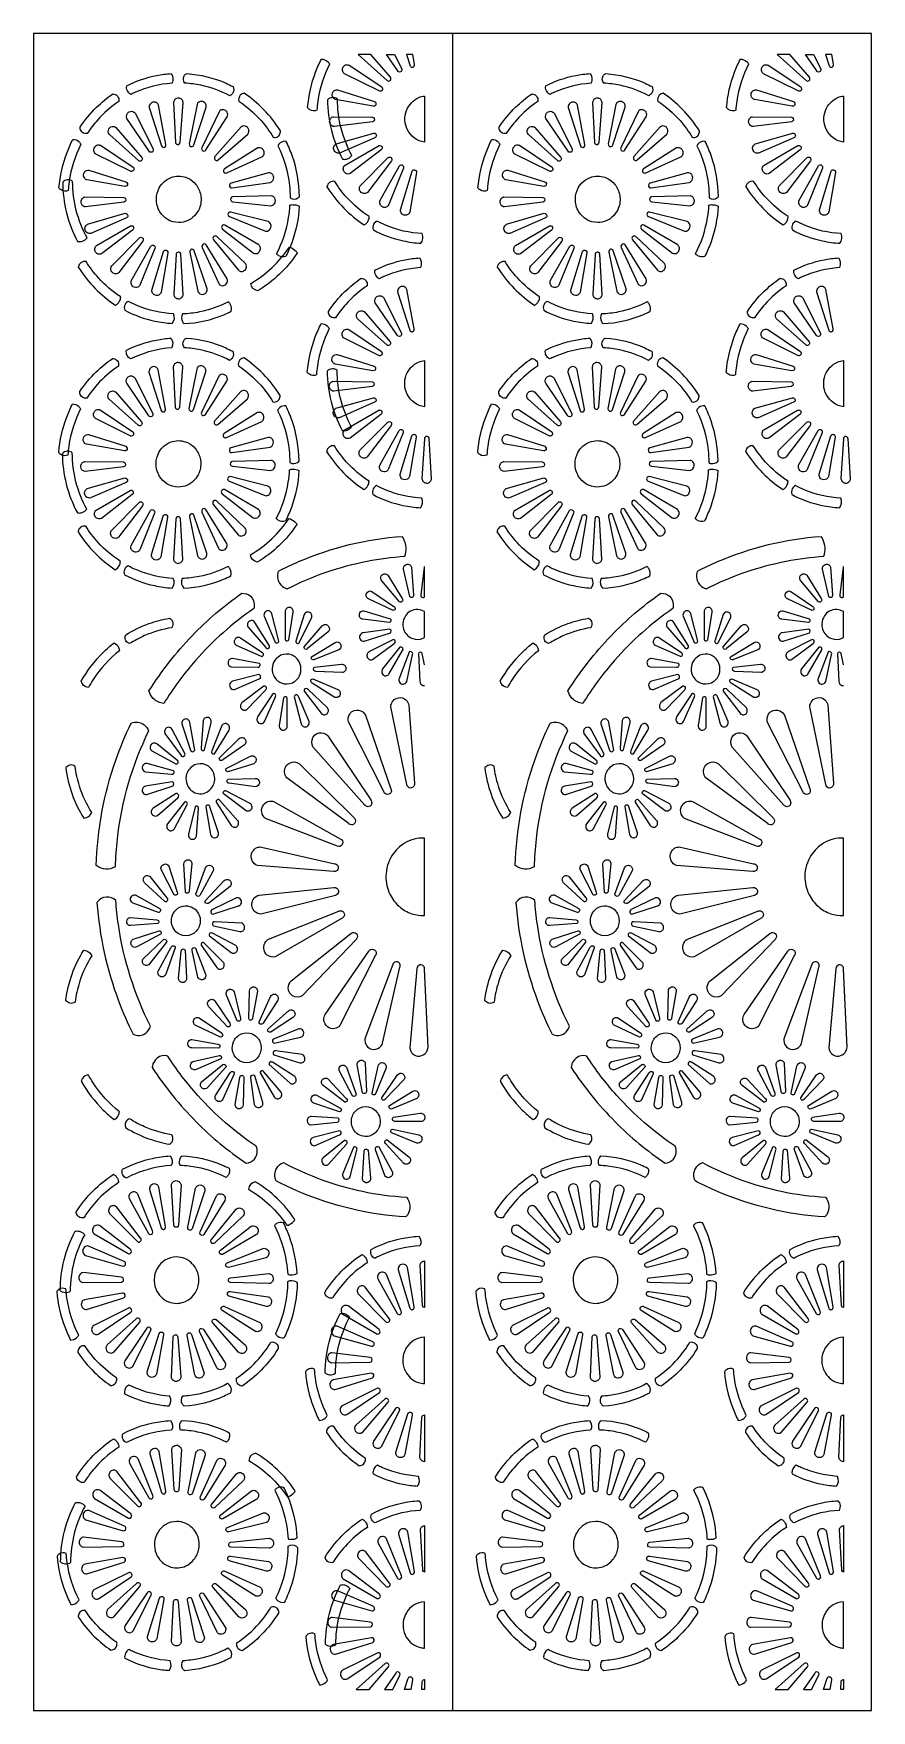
# Model space of a CAD drawing. Header units: millimetres. Extents: x -250 to 750, y -1000 to 1000.
import ezdxf

# ---------------------------------------------------------------- set-up
doc = ezdxf.new("R2010")
doc.units = ezdxf.units.MM
doc.layers.add('Image', color=70, linetype='Continuous')

msp = doc.modelspace()

# ---------------------------------------------------------------- linework, layer by layer
at = {"layer": 'Image'}
msp.add_line((250, 1000), (250, -1000), dxfattribs=at)
msp.add_lwpolyline([(250, 1000), (-250, 1000), (-250, -1000), (250, -1000), (750, -1000), (750, 1000)], close=True, dxfattribs=at)
for points in [[(103.3, 963.6, 0.082595), (89.2, 919.2, 0.018752), (88.1, 908.5, -0.259254), (79.6, 909.2, -0.097878), (77.1, 911.7, -0.070627), (86.6, 953.8, -0.028296), (93.6, 969.5, -0.177435), (100.7, 966.8, -0.091688)], [(162.5, 931.5), (121.1, 952, -0.191001), (118.8, 955.8, -0.190896), (119.7, 960.3, -0.156955), (122.4, 962.5, -0.194939), (126.6, 962.4), (165.5, 936.3, -0.405473), (165.9, 932.2, -0.231673), (163.8, 931.1, -0.124591)], [(137.4, 975), (171.9, 944.1, 0.387094), (175.6, 944.1, 0.377377), (176.1, 947.9), (176, 948), (152.6, 975)], [(171.3, 975), (180.9, 975), (189.4, 958.1, -0.225381), (189.3, 955.5, -0.155632), (188, 954.4, -0.261207), (185.4, 954.5, -0.108449), (184.6, 955.4)], [(195.1, 975), (199.4, 961.6, 0.130391), (200.3, 960.4, 0.169611), (202, 959.9, 0.175476), (203.7, 960.5, 0.167351), (204.7, 962.2, 0.101764), (204.6, 963.4), (202.5, 975)], [(603.3, 963.6, 0.082595), (589.2, 919.2, 0.018752), (588.1, 908.5, -0.259254), (579.6, 909.2, -0.097878), (577.1, 911.7, -0.070627), (586.6, 953.8, -0.028296), (593.6, 969.5, -0.177435), (600.7, 966.8, -0.091688)], [(662.5, 931.5), (621.1, 952, -0.191001), (618.8, 955.8, -0.190896), (619.7, 960.3, -0.156955), (622.4, 962.5, -0.194939), (626.6, 962.4), (665.5, 936.3, -0.405473), (665.9, 932.2, -0.231673), (663.8, 931.1, -0.124591)], [(637.4, 975), (671.9, 944.1, 0.387094), (675.6, 944.1, 0.377377), (676.1, 947.9), (676, 948), (652.6, 975)], [(671.3, 975), (680.9, 975), (689.4, 958.1, -0.225381), (689.3, 955.5, -0.155632), (688, 954.4, -0.261207), (685.4, 954.5, -0.108449), (684.6, 955.4)], [(695.1, 975), (699.4, 961.6, 0.130391), (700.3, 960.4, 0.169611), (702, 959.9, 0.175476), (703.7, 960.5, 0.167351), (704.7, 962.2, 0.101764), (704.6, 963.4), (702.5, 975)], [(-84.8, 940.7, 0.087452), (-128.3, 930, 0.011517), (-133.7, 927.4, -0.162492), (-138, 931.8, -0.149188), (-138.8, 937.7, -0.068198), (-103, 950, -0.031476), (-85.7, 952.2, -0.292642), (-84.7, 941, -0.008281)], [(-15.8, 925.8, 0.071411), (-50.3, 938.3, 0.03824), (-69.6, 940.8, -0.303537), (-70.2, 949.4, -0.140269), (-67.3, 952.2, -0.08742), (-20.2, 940.7, -0.016285), (-11.9, 936.7, -0.241978), (-12.2, 929, -0.158877)], [(415.2, 940.7, 0.087452), (371.7, 930, 0.011517), (366.3, 927.4, -0.162492), (362, 931.8, -0.149188), (361.2, 937.7, -0.068198), (397, 950, -0.031476), (414.3, 952.2, -0.292642), (415.3, 941, -0.008281)], [(484.2, 925.8, 0.071411), (449.7, 938.3, 0.03824), (430.4, 940.8, -0.303537), (429.8, 949.4, -0.140269), (432.7, 952.2, -0.08742), (479.8, 940.7, -0.016285), (488.1, 936.7, -0.241978), (487.8, 929, -0.158877)], [(-148.2, 919, 0.062881), (-173.6, 896.8, 0.037035), (-186, 880.7, -0.205553), (-191.4, 882, -0.177154), (-194.2, 886.3, -0.070198), (-194.4, 888.4, -0.052104), (-174.8, 912, -0.043691), (-155.4, 928, -0.194824), (-150.4, 926, -0.185264), (-148.1, 921.1, -0.070969)], [(-75.1, 870.2), (-71.5, 917.7, 0.171833), (-73.1, 921.3, 0.191801), (-76.9, 923.1, 0.21169), (-81.2, 921.4, 0.161729), (-82.9, 918), (-80.6, 869.9, 0.220802), (-79.3, 867.9, 0.348084), (-76, 868.2, 0.189396)], [(-5.1, 919.4, -0.065756), (21.5, 896.2, -0.044695), (36, 876.4, 0.232271), (41.7, 877.3, 0.180998), (44.5, 881.5, 0.084603), (44.6, 884, 0.053468), (24.4, 909.6, 0.050019), (1.5, 928.7, 0.190407), (-3.3, 926.3, 0.237336), (-5.1, 919.5)], [(124.7, 850.6, 0.107197), (130, 854.4, 0.107776), (130, 854.4, -0.125115), (112.7, 921.8, 0.39411), (100.8, 921, 0.120984), (118.7, 850.2, 0.022964), (119.8, 850, 0.107779)], [(124.7, 850.6, 0.107197), (130, 854.4, 0.107776), (130, 854.4, -0.125115), (112.7, 921.8, 0.39411), (100.8, 921, 0.120984), (118.7, 850.2, 0.022964), (119.8, 850, 0.107779)], [(155.5, 913.4), (110.2, 921.3, -0.192874), (107, 924.3, -0.253631), (107.2, 930.1, -0.164198), (110, 932.5, -0.123303), (112.7, 932.9), (157, 918.9, -0.245729), (158.7, 916.8, -0.246154), (158, 914.2, -0.260204)], [(216.6, 925.5), (216.6, 870.5, -0.127757), (204.4, 875.5, -0.113497), (196.4, 885, -0.213615), (195.2, 908.4, -0.09902), (201.1, 917.5, -0.102699), (209.9, 923.7, -0.06744)], [(351.8, 919, 0.062881), (326.4, 896.8, 0.037035), (314, 880.7, -0.205553), (308.6, 882, -0.177154), (305.8, 886.3, -0.070198), (305.6, 888.4, -0.052104), (325.2, 912, -0.043691), (344.6, 928, -0.194824), (349.6, 926, -0.185264), (351.9, 921.1, -0.070969)], [(424.9, 870.2), (428.5, 917.7, 0.171833), (426.9, 921.3, 0.191801), (423.1, 923.1, 0.21169), (418.8, 921.4, 0.161729), (417.1, 918), (419.4, 869.9, 0.220802), (420.7, 867.9, 0.348084), (424, 868.2, 0.189396)], [(494.9, 919.4, -0.065756), (521.5, 896.2, -0.044695), (536, 876.4, 0.232271), (541.7, 877.3, 0.180998), (544.5, 881.5, 0.084603), (544.6, 884, 0.053468), (524.4, 909.6, 0.050019), (501.5, 928.7, 0.190407), (496.7, 926.3, 0.237336), (494.9, 919.5)], [(655.5, 913.4), (610.2, 921.3, -0.192874), (607, 924.3, -0.253631), (607.2, 930.1, -0.164198), (610, 932.5, -0.123303), (612.7, 932.9), (657, 918.9, -0.245729), (658.7, 916.8, -0.246154), (658, 914.2, -0.260204)], [(716.6, 925.5), (716.6, 870.5, -0.127757), (704.4, 875.5, -0.113497), (696.4, 885, -0.213615), (695.2, 908.4, -0.09902), (701.1, 917.5, -0.102699), (709.9, 923.7, -0.06744)], [(-112.1, 859.7), (-138.5, 898.7, -0.239533), (-138.2, 904.3, -0.154793), (-135.7, 906.7, -0.266428), (-130.1, 906.3, -0.079573), (-128.8, 905), (-107.3, 862.4, -0.260927), (-107.6, 859.5, -0.229291), (-109.7, 858.4, -0.254912), (-112.1, 859.6)], [(-92, 867.6), (-100.7, 914.5, 0.161395), (-103, 917.4, 0.305437), (-109.2, 917.3, 0.19976), (-111.8, 913.4, 0.074376), (-111.8, 911.6), (-97.3, 865.9, 0.204978), (-95.7, 864.3, 0.306638), (-92.8, 865, 0.242568)], [(-58.7, 867.1), (-43.9, 912.2, 0.188688), (-44.9, 916.6, 0.164146), (-47.8, 918.8, 0.256441), (-53.1, 917.9, 0.12917), (-54.9, 915.5), (-64.1, 868.3, 0.230014), (-63.3, 865.9, 0.397518), (-59.6, 865.8, 0.137476)], [(-44.4, 861.2), (-18.8, 900.7, 0.230244), (-19, 906.1, 0.15538), (-21.5, 908.6, 0.278711), (-27.3, 908.1, 0.076301), (-28.6, 906.8), (-49.3, 863.8, 0.262539), (-48.9, 860.9, 0.23068), (-46.8, 859.8, 0.255564), (-44.4, 861.1)], [(154.4, 894.6), (108.8, 889, -0.199107), (104.9, 890.9, -0.323961), (104.2, 898.1, -0.165954), (107, 900.5, -0.048578), (108, 900.8), (154.4, 900.3, -0.253337), (156.6, 898.8, -0.278915), (156.3, 895.8, -0.218913)], [(387.9, 859.7), (361.5, 898.7, -0.239533), (361.8, 904.3, -0.154793), (364.3, 906.7, -0.266428), (369.9, 906.3, -0.079573), (371.2, 905), (392.7, 862.4, -0.260927), (392.4, 859.5, -0.229291), (390.3, 858.4, -0.254912), (387.9, 859.6)], [(408, 867.6), (399.3, 914.5, 0.161395), (397, 917.4, 0.305437), (390.8, 917.3, 0.19976), (388.2, 913.4, 0.074376), (388.2, 911.6), (402.7, 865.9, 0.204978), (404.3, 864.3, 0.306638), (407.2, 865, 0.242568)], [(441.3, 867.1), (456.1, 912.2, 0.188688), (455.1, 916.6, 0.164146), (452.2, 918.8, 0.256441), (446.9, 917.9, 0.12917), (445.1, 915.5), (435.9, 868.3, 0.230014), (436.7, 865.9, 0.397518), (440.4, 865.8, 0.137476)], [(455.6, 861.2), (481.2, 900.7, 0.230244), (481, 906.1, 0.15538), (478.5, 908.6, 0.278711), (472.7, 908.1, 0.076301), (471.4, 906.8), (450.7, 863.8, 0.262539), (451.1, 860.9, 0.23068), (453.2, 859.8, 0.255564), (455.6, 861.1)], [(654.4, 894.6), (608.8, 889, -0.199107), (604.9, 890.9, -0.323961), (604.2, 898.1, -0.165954), (607, 900.5, -0.048578), (608, 900.8), (654.4, 900.3, -0.253337), (656.6, 898.8, -0.278915), (656.3, 895.8, -0.218913)], [(-124.8, 848.4), (-159.5, 879.5, -0.299825), (-160.1, 886.2, -0.15347), (-157.6, 888.7, -0.268031), (-152, 888.4, -0.021101), (-151.6, 888.1), (-120.7, 852.3, -0.312055), (-120.6, 848.9, -0.211977), (-122.5, 847.7, -0.230776)], [(-29.5, 849.4), (5.6, 880, 0.301239), (6.2, 886.8, 0.154143), (3.8, 889.2, 0.269333), (-1.8, 888.9, 0.017813), (-2.2, 888.7), (-33.6, 853.3, 0.313511), (-33.7, 849.9, 0.197931), (-31.9, 848.7, 0.243113)], [(157.4, 875.8), (115.1, 857.3, -0.230853), (110.3, 858.4, -0.207407), (108.1, 862.8, -0.176877), (109.3, 866.8, -0.117162), (111.3, 868.5), (156, 881.3, -0.268409), (158.5, 880.3, -0.336023), (158.7, 876.8, -0.148929)], [(375.2, 848.4), (340.5, 879.5, -0.299825), (339.9, 886.2, -0.15347), (342.4, 888.7, -0.268031), (348, 888.4, -0.021101), (348.4, 888.1), (379.3, 852.3, -0.312055), (379.4, 848.9, -0.211977), (377.5, 847.7, -0.230776)], [(470.5, 849.4), (505.6, 880, 0.301239), (506.2, 886.8, 0.154143), (503.8, 889.2, 0.269333), (498.2, 888.9, 0.017813), (497.8, 888.7), (466.4, 853.3, 0.313511), (466.3, 849.9, 0.197931), (468.1, 848.7, 0.243113)], [(657.4, 875.8), (615.1, 857.3, -0.230853), (610.3, 858.4, -0.207407), (608.1, 862.8, -0.176877), (609.3, 866.8, -0.117162), (611.3, 868.5), (656, 881.3, -0.268409), (658.5, 880.3, -0.336023), (658.7, 876.8, -0.148929)], [(-193.4, 867.9, 0.082595), (-207.5, 823.5, 0.018752), (-208.6, 812.8, -0.259254), (-217, 813.5, -0.097878), (-219.6, 815.9, -0.070627), (-210, 858.1, -0.028296), (-203, 873.8, -0.177435), (-196, 871.1, -0.091688)], [(-134.2, 835.7), (-175.6, 856.3, -0.191001), (-177.9, 860.1, -0.190896), (-177, 864.5, -0.156955), (-174.3, 866.8, -0.194939), (-170.1, 866.7), (-131.2, 840.6, -0.405473), (-130.8, 836.5, -0.231673), (-132.9, 835.4, -0.124591)], [(-19.4, 833.7), (22.6, 852.9, 0.19273), (25.1, 856.6, 0.192105), (24.3, 861.1, 0.157922), (21.6, 863.4, 0.190904), (17.5, 863.5), (-22.2, 838.7, 0.408429), (-22.7, 834.6, 0.233269), (-20.6, 833.5, 0.120152)], [(41.6, 866, -0.087205), (55.4, 818.8, -0.026133), (56.2, 803.9, 0.299312), (65.6, 804.1, 0.067358), (67.3, 805.7, 0.079186), (59, 853.5, 0.031834), (51.5, 871.3, 0.219825), (44.4, 869.6, 0.12163)], [(165, 861.3), (128, 833.1, -0.275916), (122.3, 833.4, -0.188595), (119.8, 837.1, -0.197956), (120.6, 841.7, -0.07342), (121.8, 843), (162.3, 866.3, -0.305607), (165.3, 865.8, -0.366156), (165.7, 862, -0.086603)], [(306.6, 867.9, 0.082595), (292.5, 823.5, 0.018752), (291.4, 812.8, -0.259254), (283, 813.5, -0.097878), (280.4, 815.9, -0.070627), (290, 858.1, -0.028296), (297, 873.8, -0.177435), (304, 871.1, -0.091688)], [(365.8, 835.7), (324.4, 856.3, -0.191001), (322.1, 860.1, -0.190896), (323, 864.5, -0.156955), (325.7, 866.8, -0.194939), (329.9, 866.7), (368.8, 840.6, -0.405473), (369.2, 836.5, -0.231673), (367.1, 835.4, -0.124591)], [(480.6, 833.7), (522.6, 852.9, 0.19273), (525.1, 856.6, 0.192105), (524.3, 861.1, 0.157922), (521.6, 863.4, 0.190904), (517.5, 863.5), (477.8, 838.7, 0.408429), (477.3, 834.6, 0.233269), (479.4, 833.5, 0.120152)], [(541.6, 866, -0.087205), (555.4, 818.8, -0.026133), (556.2, 803.9, 0.299312), (565.6, 804.1, 0.067358), (567.3, 805.7, 0.079186), (559, 853.5, 0.031834), (551.5, 871.3, 0.219825), (544.4, 869.6, 0.12163)], [(665, 861.3), (628, 833.1, -0.275916), (622.3, 833.4, -0.188595), (619.8, 837.1, -0.197956), (620.6, 841.7, -0.07342), (621.8, 843), (662.3, 866.3, -0.305607), (665.3, 865.8, -0.366156), (665.7, 862, -0.086603)], [(177.1, 848), (148.5, 810.6, -0.179588), (145, 809.1, -0.197111), (140.9, 810.6, -0.196697), (139, 814.8, -0.160661), (140, 818.5), (173.2, 852, -0.369317), (176.7, 852, -0.376444), (177.2, 848.2, -0.021963)], [(191.5, 839.4), (173.7, 795.4, -0.158404), (171, 793.1, -0.260143), (165.6, 793.7, -0.193155), (163.2, 797.6, -0.124921), (163.4, 800.6), (186.7, 842.2, -0.217127), (188.6, 843.4, -0.261449), (191.1, 842.4, -0.274352)], [(677.1, 848), (648.5, 810.6, -0.179588), (645, 809.1, -0.197111), (640.9, 810.6, -0.196697), (639, 814.8, -0.160661), (640, 818.5), (673.2, 852, -0.369317), (676.7, 852, -0.376444), (677.2, 848.2, -0.021963)], [(691.5, 839.4), (673.7, 795.4, -0.158404), (671, 793.1, -0.260143), (665.6, 793.7, -0.193155), (663.2, 797.6, -0.124921), (663.4, 800.6), (686.7, 842.2, -0.217127), (688.6, 843.4, -0.261449), (691.1, 842.4, -0.274352)], [(-191.4, 752.4, 0.107197), (-186.1, 756.2, 0.107776), (-186.1, 756.2, -0.125115), (-203.3, 823.6, 0.39411), (-215.2, 822.8, 0.120984), (-197.4, 752, 0.022964), (-196.3, 751.9, 0.107779)], [(-191.4, 752.4, 0.107197), (-186.1, 756.2, 0.107776), (-186.1, 756.2, -0.125115), (-203.3, 823.6, 0.39411), (-215.2, 822.8, 0.120984), (-197.4, 752, 0.022964), (-196.3, 751.9, 0.107779)], [(-141.2, 817.7), (-186.5, 825.6, -0.192874), (-189.7, 828.6, -0.253631), (-189.5, 834.4, -0.164198), (-186.7, 836.8, -0.123303), (-184, 837.2), (-139.7, 823.2, -0.245729), (-138, 821.1, -0.246154), (-138.7, 818.5, -0.260204)], [(-76.7, 774.6, -0.139461), (-90.4, 778.5, -0.114654), (-99.2, 787.3, -0.145214), (-103.4, 803.1, -0.117251), (-100, 815.8, -0.094704), (-93.6, 823.7, -0.108293), (-83.7, 829, -0.17705), (-66, 827.7, -0.115762), (-56.3, 820.1, -0.126773), (-50.5, 807.2, -0.140719), (-52.1, 791.5, -0.095862), (-57.9, 782.7, -0.102397), (-66.7, 776.6, -0.100331)], [(-12.8, 815.9), (32.6, 822.3, 0.193838), (36, 825.2, 0.254117), (35.9, 831, 0.164386), (33.1, 833.5, 0.121483), (30.5, 834), (-14.2, 821.4, 0.246876), (-16, 819.3, 0.246475), (-15.3, 816.7, 0.258599)], [(150.7, 781.8, -0.066258), (124, 804.3, -0.044949), (109.4, 823.7, 0.215186), (103.3, 822.3, 0.177083), (100.2, 817.5, 0.013978), (100.1, 817.1, 0.053883), (120.2, 791.8, 0.05404), (144.7, 771.8, 0.151539), (149.4, 776.5, 0.116415)], [(207, 834.1), (199, 787.2, -0.161485), (196.8, 784.2, -0.317763), (190.3, 784.3, -0.199787), (187.9, 788.3, -0.062992), (187.9, 789.8), (201.7, 835.8, -0.205112), (203.2, 837.4, -0.307442), (206.2, 836.7, -0.241735)], [(358.8, 817.7), (313.5, 825.6, -0.192874), (310.3, 828.6, -0.253631), (310.5, 834.4, -0.164198), (313.3, 836.8, -0.123303), (316, 837.2), (360.3, 823.2, -0.245729), (362, 821.1, -0.246154), (361.3, 818.5, -0.260204)], [(423.3, 774.6, -0.139461), (409.6, 778.5, -0.114654), (400.8, 787.3, -0.145214), (396.6, 803.1, -0.117251), (400, 815.8, -0.094704), (406.4, 823.7, -0.108293), (416.3, 829, -0.17705), (434, 827.7, -0.115762), (443.7, 820.1, -0.126773), (449.5, 807.2, -0.140719), (447.9, 791.5, -0.095862), (442.1, 782.7, -0.102397), (433.3, 776.6, -0.100331)], [(487.2, 815.9), (532.6, 822.3, 0.193838), (536, 825.2, 0.254117), (535.9, 831, 0.164386), (533.1, 833.5, 0.121483), (530.5, 834), (485.8, 821.4, 0.246876), (484, 819.3, 0.246475), (484.7, 816.7, 0.258599)], [(650.7, 781.8, -0.066258), (624, 804.3, -0.044949), (609.4, 823.7, 0.215186), (603.3, 822.3, 0.177083), (600.2, 817.5, 0.013978), (600.1, 817.1, 0.053883), (620.2, 791.8, 0.05404), (644.7, 771.8, 0.151539), (649.4, 776.5, 0.116415)], [(707, 834.1), (699, 787.2, -0.161485), (696.8, 784.2, -0.317763), (690.3, 784.3, -0.199787), (687.9, 788.3, -0.062992), (687.9, 789.8), (701.7, 835.8, -0.205112), (703.2, 837.4, -0.307442), (706.2, 836.7, -0.241735)], [(-142.3, 798.9), (-187.9, 793.2, -0.199107), (-191.8, 795.2, -0.323961), (-192.5, 802.3, -0.165954), (-189.7, 804.8, -0.048578), (-188.6, 805.1), (-142.3, 804.6, -0.253337), (-140.1, 803.1, -0.278915), (-140.4, 800, -0.218913)], [(-12.2, 799.4), (33.4, 794.6, 0.198927), (37.3, 796.6, 0.324251), (37.8, 803.8, 0.166212), (35, 806.1, 0.048376), (34, 806.4), (-12.4, 805.2, 0.253096), (-14.5, 803.6, 0.27924), (-14.2, 800.5, 0.218897)], [(357.7, 798.9), (312.1, 793.2, -0.199107), (308.2, 795.2, -0.323961), (307.5, 802.3, -0.165954), (310.3, 804.8, -0.048578), (311.4, 805.1), (357.7, 804.6, -0.253337), (359.9, 803.1, -0.278915), (359.6, 800, -0.218913)], [(487.8, 799.4), (533.4, 794.6, 0.198927), (537.3, 796.6, 0.324251), (537.8, 803.8, 0.166212), (535, 806.1, 0.048376), (534, 806.4), (487.6, 805.2, 0.253096), (485.5, 803.6, 0.27924), (485.8, 800.5, 0.218897)], [(-139.2, 780), (-181.6, 761.6, -0.230853), (-186.4, 762.7, -0.207407), (-188.6, 767, -0.176877), (-187.4, 771, -0.117162), (-185.4, 772.8), (-140.7, 785.6, -0.268409), (-138.2, 784.6, -0.336023), (-138, 781.1, -0.148929)], [(-16.2, 781.6), (26.7, 764.4, 0.231384), (31.5, 765.7, 0.207986), (33.5, 770.1, 0.178031), (32.2, 774.1, 0.114904), (30.2, 775.7), (-14.8, 787.1, 0.268933), (-17.4, 786.1, 0.338003), (-17.4, 782.5, 0.14678)], [(59.9, 795.9, -0.123426), (67.1, 794.3, -0.073203), (58.1, 750.4, -0.029152), (51.1, 734.2, -0.241873), (42.6, 735, -0.089479), (40, 737.3, 0.080791), (54.4, 780.5, 0.025963), (56, 795.3, -0.137292)], [(360.8, 780), (318.4, 761.6, -0.230853), (313.6, 762.7, -0.207407), (311.4, 767, -0.176877), (312.6, 771, -0.117162), (314.6, 772.8), (359.3, 785.6, -0.268409), (361.8, 784.6, -0.336023), (362, 781.1, -0.148929)], [(483.8, 781.6), (526.7, 764.4, 0.231384), (531.5, 765.7, 0.207986), (533.5, 770.1, 0.178031), (532.2, 774.1, 0.114904), (530.2, 775.7), (485.2, 787.1, 0.268933), (482.6, 786.1, 0.338003), (482.6, 782.5, 0.14678)], [(559.9, 795.9, -0.123426), (567.1, 794.3, -0.073203), (558.1, 750.4, -0.029152), (551.1, 734.2, -0.241873), (542.6, 735, -0.089479), (540, 737.3, 0.080791), (554.4, 780.5, 0.025963), (556, 795.3, -0.137292)], [(-131.7, 765.6), (-168.7, 737.3, -0.275916), (-174.4, 737.7, -0.188595), (-176.8, 741.3, -0.197956), (-176, 745.9, -0.07342), (-174.9, 747.2), (-134.4, 770.6, -0.305607), (-131.4, 770.1, -0.366156), (-131, 766.3, -0.086603)], [(-24.4, 766.6), (12.4, 738.1, 0.275527), (18.1, 738.4, 0.188371), (20.6, 742, 0.197521), (19.9, 746.6, 0.074456), (18.8, 748), (-21.6, 771.6, 0.305205), (-24.6, 771.1, 0.382004), (-24.9, 767.2, 0.073265)], [(213.8, 761.4, -0.08931), (170.1, 771.4, -0.022258), (159.9, 776.3, 0.176322), (155.9, 772.6, 0.215818), (155.6, 765.7, 0.06842), (191.4, 752.7, 0.038082), (212.3, 749.9, 0.295471)], [(368.3, 765.6), (331.3, 737.3, -0.275916), (325.6, 737.7, -0.188595), (323.2, 741.3, -0.197956), (324, 745.9, -0.07342), (325.1, 747.2), (365.6, 770.6, -0.305607), (368.6, 770.1, -0.366156), (369, 766.3, -0.086603)], [(475.6, 766.6), (512.4, 738.1, 0.275527), (518.1, 738.4, 0.188371), (520.6, 742, 0.197521), (519.9, 746.6, 0.074456), (518.8, 748), (478.4, 771.6, 0.305205), (475.4, 771.1, 0.382004), (475.1, 767.2, 0.073265)], [(713.8, 761.4, -0.08931), (670.1, 771.4, -0.022258), (659.9, 776.3, 0.176322), (655.9, 772.6, 0.215818), (655.6, 765.7, 0.06842), (691.4, 752.7, 0.038082), (712.3, 749.9, 0.295471)], [(-119.6, 752.2), (-148.1, 714.9, -0.179588), (-151.7, 713.4, -0.197111), (-155.8, 714.9, -0.196697), (-157.7, 719.1, -0.160661), (-156.7, 722.8), (-123.5, 756.3, -0.369317), (-119.9, 756.3, -0.376444), (-119.5, 752.4, -0.021963)], [(-105.2, 743.7), (-123, 699.7, -0.158404), (-125.7, 697.4, -0.260143), (-131.1, 698, -0.193155), (-133.5, 701.9, -0.124921), (-133.3, 704.9), (-110, 746.5, -0.217127), (-108.1, 747.7, -0.261449), (-105.6, 746.7, -0.274352)], [(-89.7, 738.4), (-97.7, 691.4, -0.161485), (-99.9, 688.5, -0.317763), (-106.4, 688.6, -0.199787), (-108.8, 692.6, -0.062992), (-108.8, 694.1), (-95, 740.1, -0.205112), (-93.4, 741.6, -0.307442), (-90.5, 741, -0.241735)], [(-63.4, 739.2), (-53.8, 692.6, 0.161264), (-51.5, 689.7, 0.304557), (-45.3, 689.8, 0.19918), (-42.8, 693.8, 0.075718), (-42.8, 695.6), (-58.1, 741, 0.204786), (-59.7, 742.6, 0.30565), (-62.7, 741.8, 0.243622)], [(-48.7, 744.8), (-29, 701.7, 0.16827), (-26, 699.5, 0.245809), (-20.9, 700.4, 0.201005), (-18.6, 704.4, 0.120869), (-19, 707.4), (-44, 747.9, 0.231682), (-46.1, 749, 0.257082), (-48.5, 747.7, 0.2642)], [(-35.1, 753.8), (-5.3, 717.6, 0.187558), (-1.5, 716.2, 0.193695), (2.4, 717.9, 0.21241), (4.1, 722.6, 0.140312), (2.9, 725.8), (-31.4, 758.1, 0.348668), (-34.8, 758, 0.401834), (-35.3, 754, 0.017923)], [(61.8, 741.7, -0.065364), (64.8, 738.2, -0.108135), (17.4, 693, -0.325935), (9.2, 701.9, 0.113515), (55.3, 745.4, -0.092972), (55.3, 745.4, -0.093745)], [(61.8, 741.7, -0.065364), (64.8, 738.2, -0.108135), (17.4, 693, -0.325935), (9.2, 701.9, 0.113515), (55.3, 745.4, -0.092972), (55.3, 745.4, -0.093745)], [(380.4, 752.2), (351.9, 714.9, -0.179588), (348.3, 713.4, -0.197111), (344.2, 714.9, -0.196697), (342.3, 719.1, -0.160661), (343.3, 722.8), (376.5, 756.3, -0.369317), (380.1, 756.3, -0.376444), (380.5, 752.4, -0.021963)], [(394.8, 743.7), (377, 699.7, -0.158404), (374.3, 697.4, -0.260143), (368.9, 698, -0.193155), (366.5, 701.9, -0.124921), (366.7, 704.9), (390, 746.5, -0.217127), (391.9, 747.7, -0.261449), (394.4, 746.7, -0.274352)], [(410.3, 738.4), (402.3, 691.4, -0.161485), (400.1, 688.5, -0.317763), (393.6, 688.6, -0.199787), (391.2, 692.6, -0.062992), (391.2, 694.1), (405, 740.1, -0.205112), (406.6, 741.6, -0.307442), (409.5, 741, -0.241735)], [(436.6, 739.2), (446.2, 692.6, 0.161264), (448.5, 689.7, 0.304557), (454.7, 689.8, 0.19918), (457.2, 693.8, 0.075718), (457.2, 695.6), (441.9, 741, 0.204786), (440.3, 742.6, 0.30565), (437.3, 741.8, 0.243622)], [(451.3, 744.8), (471, 701.7, 0.16827), (474, 699.5, 0.245809), (479.1, 700.4, 0.201005), (481.4, 704.4, 0.120869), (481, 707.4), (456, 747.9, 0.231682), (453.9, 749, 0.257082), (451.5, 747.7, 0.2642)], [(464.9, 753.8), (494.7, 717.6, 0.187558), (498.5, 716.2, 0.193695), (502.4, 717.9, 0.21241), (504.1, 722.6, 0.140312), (502.9, 725.8), (468.6, 758.1, 0.348668), (465.2, 758, 0.401834), (464.7, 754, 0.017923)], [(-146, 686, -0.066258), (-172.6, 708.6, -0.044949), (-187.3, 728, 0.215186), (-193.4, 726.6, 0.177083), (-196.5, 721.8, 0.013978), (-196.6, 721.4, 0.053883), (-176.5, 696.1, 0.05404), (-152, 676, 0.151539), (-147.3, 680.8, 0.116415)], [(-79.8, 736.6), (-82.7, 689, 0.172026), (-81, 685.3, 0.191923), (-77.2, 683.7, 0.211473), (-73, 685.4, 0.161596), (-71.3, 688.9), (-74.3, 736.9, 0.221073), (-75.6, 738.9, 0.347801), (-79, 738.5, 0.189267)], [(211.5, 720.8, 0.087452), (168.1, 710.1, 0.011517), (162.6, 707.6, -0.162492), (158.4, 712, -0.149188), (157.5, 717.9, -0.068198), (193.4, 730.1, -0.031476), (210.6, 732.4, -0.292642), (211.7, 721.1, -0.008281)], [(354, 686, -0.066258), (327.4, 708.6, -0.044949), (312.7, 728, 0.215186), (306.6, 726.6, 0.177083), (303.5, 721.8, 0.013978), (303.4, 721.4, 0.053883), (323.5, 696.1, 0.05404), (348, 676, 0.151539), (352.7, 680.8, 0.116415)], [(420.2, 736.6), (417.3, 689, 0.172026), (419, 685.3, 0.191923), (422.8, 683.7, 0.211473), (427, 685.4, 0.161596), (428.7, 688.9), (425.7, 736.9, 0.221073), (424.4, 738.9, 0.347801), (421, 738.5, 0.189267)], [(711.5, 720.8, 0.087452), (668.1, 710.1, 0.011517), (662.6, 707.6, -0.162492), (658.4, 712, -0.149188), (657.5, 717.9, -0.068198), (693.4, 730.1, -0.031476), (710.6, 732.4, -0.292642), (711.7, 721.1, -0.008281)], [(148.1, 699.1, 0.062881), (122.7, 677, 0.037035), (110.3, 660.9, -0.205553), (104.9, 662.1, -0.177154), (102.1, 666.5, -0.070198), (101.9, 668.6, -0.052104), (121.5, 692.2, -0.043691), (141, 708.1, -0.194824), (145.9, 706.2, -0.185264), (148.2, 701.3, -0.070969)], [(648.1, 699.1, 0.062881), (622.7, 677, 0.037035), (610.3, 660.9, -0.205553), (604.9, 662.1, -0.177154), (602.1, 666.5, -0.070198), (601.9, 668.6, -0.052104), (621.5, 692.2, -0.043691), (641, 708.1, -0.194824), (645.9, 706.2, -0.185264), (648.2, 701.3, -0.070969)], [(-82.9, 665.7, -0.08931), (-126.6, 675.7, -0.022258), (-136.8, 680.6, 0.176322), (-140.8, 676.8, 0.215818), (-141.1, 669.9, 0.06842), (-105.3, 657, 0.038082), (-84.4, 654.2, 0.295471)], [(184.2, 639.9), (157.9, 678.9, -0.239533), (158.1, 684.4, -0.154793), (160.6, 686.8, -0.266428), (166.2, 686.4, -0.079573), (167.5, 685.2), (189.1, 642.5, -0.260927), (188.7, 639.7, -0.229291), (186.6, 638.6, -0.254912), (184.3, 639.8)], [(204.3, 647.8), (195.6, 694.6, 0.161395), (193.3, 697.5, 0.305437), (187.1, 697.5, 0.19976), (184.6, 693.6, 0.074376), (184.5, 691.8), (199, 646.1, 0.204978), (200.6, 644.5, 0.306638), (203.6, 645.2, 0.242568)], [(417.1, 665.7, -0.08931), (373.4, 675.7, -0.022258), (363.2, 680.6, 0.176322), (359.2, 676.8, 0.215818), (358.9, 669.9, 0.06842), (394.7, 657, 0.038082), (415.6, 654.2, 0.295471)], [(684.2, 639.9), (657.9, 678.9, -0.239533), (658.1, 684.4, -0.154793), (660.6, 686.8, -0.266428), (666.2, 686.4, -0.079573), (667.5, 685.2), (689.1, 642.5, -0.260927), (688.7, 639.7, -0.229291), (686.6, 638.6, -0.254912), (684.3, 639.8)], [(704.3, 647.8), (695.6, 694.6, 0.161395), (693.3, 697.5, 0.305437), (687.1, 697.5, 0.19976), (684.6, 693.6, 0.074376), (684.5, 691.8), (699, 646.1, 0.204978), (700.6, 644.5, 0.306638), (703.6, 645.2, 0.242568)], [(-17.5, 679.9, -0.071174), (-51.9, 667.9, -0.039801), (-72.1, 665.6, 0.249732), (-72.1, 656.4, 0.082588), (-70.2, 654, 0.086847), (-22.9, 664.6, 0.017103), (-14.1, 668.7, 0.196913), (-14.8, 676.6, 0.106803)], [(171.6, 628.6), (136.8, 659.7, -0.299825), (136.2, 666.4, -0.15347), (138.7, 668.9, -0.268031), (144.3, 668.5, -0.021101), (144.7, 668.3), (175.6, 632.4, -0.312055), (175.7, 629.1, -0.211977), (173.8, 627.9, -0.230776)], [(482.5, 679.9, -0.071174), (448.1, 667.9, -0.039801), (427.9, 665.6, 0.249732), (427.9, 656.4, 0.082588), (429.8, 654, 0.086847), (477.1, 664.6, 0.017103), (485.9, 668.7, 0.196913), (485.2, 676.6, 0.106803)], [(671.6, 628.6), (636.8, 659.7, -0.299825), (636.2, 666.4, -0.15347), (638.7, 668.9, -0.268031), (644.3, 668.5, -0.021101), (644.7, 668.3), (675.6, 632.4, -0.312055), (675.7, 629.1, -0.211977), (673.8, 627.9, -0.230776)], [(102.9, 648.1, 0.082595), (88.8, 603.7, 0.018752), (87.7, 593, -0.259254), (79.3, 593.6, -0.097878), (76.7, 596.1, -0.070627), (86.3, 638.3, -0.028296), (93.3, 654, -0.177435), (100.3, 651.3, -0.091688)], [(162.1, 615.9), (120.7, 636.5, -0.191001), (118.4, 640.3, -0.190896), (119.3, 644.7, -0.156955), (122, 647, -0.194939), (126.2, 646.9), (165.1, 620.7, -0.405473), (165.5, 616.7, -0.231673), (163.4, 615.6, -0.124591)], [(602.9, 648.1, 0.082595), (588.8, 603.7, 0.018752), (587.7, 593, -0.259254), (579.3, 593.6, -0.097878), (576.7, 596.1, -0.070627), (586.3, 638.3, -0.028296), (593.3, 654, -0.177435), (600.3, 651.3, -0.091688)], [(662.1, 615.9), (620.7, 636.5, -0.191001), (618.4, 640.3, -0.190896), (619.3, 644.7, -0.156955), (622, 647, -0.194939), (626.2, 646.9), (665.1, 620.7, -0.405473), (665.5, 616.7, -0.231673), (663.4, 615.6, -0.124591)], [(-85.2, 625.1, 0.087452), (-128.6, 614.4, 0.011517), (-134.1, 611.9, -0.162492), (-138.3, 616.3, -0.149188), (-139.2, 622.2, -0.068198), (-103.3, 634.4, -0.031476), (-86, 636.7, -0.292642), (-85, 625.4, -0.008281)], [(-16.2, 610.2, 0.071411), (-50.6, 622.7, 0.03824), (-70, 625.2, -0.303537), (-70.6, 633.9, -0.140269), (-67.7, 636.7, -0.08742), (-20.6, 625.1, -0.016285), (-12.3, 621.1, -0.241978), (-12.6, 613.5, -0.158877)], [(414.8, 625.1, 0.087452), (371.4, 614.4, 0.011517), (365.9, 611.9, -0.162492), (361.7, 616.3, -0.149188), (360.8, 622.2, -0.068198), (396.7, 634.4, -0.031476), (414, 636.7, -0.292642), (415, 625.4, -0.008281)], [(483.8, 610.2, 0.071411), (449.4, 622.7, 0.03824), (430, 625.2, -0.303537), (429.4, 633.9, -0.140269), (432.3, 636.7, -0.08742), (479.4, 625.1, -0.016285), (487.7, 621.1, -0.241978), (487.4, 613.5, -0.158877)], [(-148.6, 603.4, 0.062881), (-174, 581.3, 0.037035), (-186.3, 565.2, -0.205553), (-191.7, 566.4, -0.177154), (-194.6, 570.8, -0.070198), (-194.8, 572.9, -0.052104), (-175.2, 596.5, -0.043691), (-155.7, 612.4, -0.194824), (-150.8, 610.5, -0.185264), (-148.4, 605.6, -0.070969)], [(-92.4, 552.1), (-101.1, 598.9, 0.161395), (-103.4, 601.8, 0.305437), (-109.6, 601.8, 0.19976), (-112.1, 597.9, 0.074376), (-112.2, 596.1), (-97.7, 550.3, 0.204978), (-96.1, 548.8, 0.306638), (-93.1, 549.5, 0.242568)], [(-75.5, 554.6), (-71.8, 602.1, 0.171833), (-73.5, 605.8, 0.191801), (-77.3, 607.6, 0.21169), (-81.6, 605.9, 0.161729), (-83.3, 602.4), (-81, 554.4, 0.220802), (-79.7, 552.3, 0.348084), (-76.4, 552.7, 0.189396)], [(-59.1, 551.6), (-44.3, 596.7, 0.188688), (-45.3, 601.1, 0.164146), (-48.2, 603.3, 0.256441), (-53.5, 602.4, 0.12917), (-55.3, 599.9), (-64.5, 552.7, 0.230014), (-63.6, 550.3, 0.397518), (-59.9, 550.3, 0.137476)], [(-5.5, 603.8, -0.065756), (21.1, 580.6, -0.044695), (35.6, 560.8, 0.232271), (41.4, 561.8, 0.180998), (44.1, 566, 0.084603), (44.2, 568.5, 0.053468), (24, 594.1, 0.050019), (1.1, 613.2, 0.190407), (-3.7, 610.8, 0.237336), (-5.5, 604)], [(124.3, 527, 0.107197), (129.6, 530.7, 0.107776), (129.6, 530.7, -0.125115), (112.3, 598.2, 0.39411), (100.5, 597.4, 0.120984), (118.3, 526.6, 0.022964), (119.4, 526.4, 0.107779)], [(124.3, 527, 0.107197), (129.6, 530.7, 0.107776), (129.6, 530.7, -0.125115), (112.3, 598.2, 0.39411), (100.5, 597.4, 0.120984), (118.3, 526.6, 0.022964), (119.4, 526.4, 0.107779)], [(155.1, 597.9), (109.8, 605.8, -0.192874), (106.6, 608.7, -0.253631), (106.9, 614.6, -0.164198), (109.7, 617, -0.123303), (112.3, 617.4), (156.7, 603.4, -0.245729), (158.3, 601.3, -0.246154), (157.6, 598.7, -0.260204)], [(216.6, 610), (216.6, 554.9, -0.127974), (204.3, 559.8, -0.113698), (196.2, 569.2, -0.217057), (194.9, 592.9, -0.09911), (200.7, 602, -0.102535), (209.5, 608.1, -0.070951)], [(351.4, 603.4, 0.062881), (326, 581.3, 0.037035), (313.7, 565.2, -0.205553), (308.3, 566.4, -0.177154), (305.4, 570.8, -0.070198), (305.2, 572.9, -0.052104), (324.8, 596.5, -0.043691), (344.3, 612.4, -0.194824), (349.2, 610.5, -0.185264), (351.6, 605.6, -0.070969)], [(407.6, 552.1), (398.9, 598.9, 0.161395), (396.6, 601.8, 0.305437), (390.4, 601.8, 0.19976), (387.9, 597.9, 0.074376), (387.8, 596.1), (402.3, 550.3, 0.204978), (403.9, 548.8, 0.306638), (406.9, 549.5, 0.242568)], [(424.5, 554.6), (428.2, 602.1, 0.171833), (426.5, 605.8, 0.191801), (422.7, 607.6, 0.21169), (418.4, 605.9, 0.161729), (416.7, 602.4), (419, 554.4, 0.220802), (420.3, 552.3, 0.348084), (423.6, 552.7, 0.189396)], [(440.9, 551.6), (455.7, 596.7, 0.188688), (454.7, 601.1, 0.164146), (451.8, 603.3, 0.256441), (446.5, 602.4, 0.12917), (444.7, 599.9), (435.5, 552.7, 0.230014), (436.4, 550.3, 0.397518), (440.1, 550.3, 0.137476)], [(494.5, 603.8, -0.065756), (521.1, 580.6, -0.044695), (535.6, 560.8, 0.232271), (541.4, 561.8, 0.180998), (544.1, 566, 0.084603), (544.2, 568.5, 0.053468), (524, 594.1, 0.050019), (501.1, 613.2, 0.190407), (496.3, 610.8, 0.237336), (494.5, 604)], [(655.1, 597.9), (609.8, 605.8, -0.192874), (606.6, 608.7, -0.253631), (606.9, 614.6, -0.164198), (609.7, 617, -0.123303), (612.3, 617.4), (656.7, 603.4, -0.245729), (658.3, 601.3, -0.246154), (657.6, 598.7, -0.260204)], [(716.6, 610), (716.6, 554.9, -0.127974), (704.3, 559.8, -0.113698), (696.2, 569.2, -0.217057), (694.9, 592.9, -0.09911), (700.7, 602, -0.102535), (709.5, 608.1, -0.070951)], [(-112.5, 544.1), (-138.8, 583.2, -0.239533), (-138.6, 588.7, -0.154793), (-136.1, 591.1, -0.266428), (-130.5, 590.7, -0.079573), (-129.1, 589.5), (-107.6, 546.8, -0.260927), (-108, 544, -0.229291), (-110.1, 542.9, -0.254912), (-112.4, 544.1)], [(-44.8, 545.6), (-19.2, 585.2, 0.230244), (-19.4, 590.6, 0.15538), (-21.9, 593, 0.278711), (-27.7, 592.5, 0.076301), (-29, 591.3), (-49.7, 548.2, 0.262539), (-49.3, 545.4, 0.23068), (-47.1, 544.3, 0.255564), (-44.8, 545.6)], [(154, 579.1), (108.4, 573.4, -0.199107), (104.5, 575.3, -0.323961), (103.8, 582.5, -0.165954), (106.6, 584.9, -0.048578), (107.7, 585.3), (154, 584.8, -0.253337), (156.2, 583.3, -0.278915), (156, 580.2, -0.218913)], [(387.5, 544.1), (361.2, 583.2, -0.239533), (361.4, 588.7, -0.154793), (363.9, 591.1, -0.266428), (369.5, 590.7, -0.079573), (370.9, 589.5), (392.4, 546.8, -0.260927), (392, 544, -0.229291), (389.9, 542.9, -0.254912), (387.6, 544.1)], [(455.2, 545.6), (480.8, 585.2, 0.230244), (480.6, 590.6, 0.15538), (478.1, 593, 0.278711), (472.3, 592.5, 0.076301), (471, 591.3), (450.3, 548.2, 0.262539), (450.7, 545.4, 0.23068), (452.9, 544.3, 0.255564), (455.2, 545.6)], [(654, 579.1), (608.4, 573.4, -0.199107), (604.5, 575.3, -0.323961), (603.8, 582.5, -0.165954), (606.6, 584.9, -0.048578), (607.7, 585.3), (654, 584.8, -0.253337), (656.2, 583.3, -0.278915), (656, 580.2, -0.218913)], [(-125.1, 532.9), (-159.9, 564, -0.299825), (-160.5, 570.7, -0.15347), (-158, 573.1, -0.268031), (-152.4, 572.8, -0.021101), (-152, 572.5), (-121, 536.7, -0.312055), (-121, 533.4, -0.211977), (-122.8, 532.2, -0.230776)], [(-29.9, 533.8), (5.2, 564.5, 0.301239), (5.9, 571.2, 0.154143), (3.4, 573.7, 0.269333), (-2.2, 573.4, 0.017813), (-2.5, 573.1), (-33.9, 537.7, 0.313511), (-34, 534.4, 0.197931), (-32.3, 533.2, 0.243113)], [(157.1, 560.2), (114.8, 541.8, -0.230853), (109.9, 542.9, -0.207407), (107.7, 547.2, -0.176877), (108.9, 551.2, -0.117162), (110.9, 553), (155.6, 565.7, -0.268409), (158.2, 564.8, -0.336023), (158.3, 561.2, -0.148929)], [(374.9, 532.9), (340.1, 564, -0.299825), (339.5, 570.7, -0.15347), (342, 573.1, -0.268031), (347.6, 572.8, -0.021101), (348, 572.5), (379, 536.7, -0.312055), (379, 533.4, -0.211977), (377.2, 532.2, -0.230776)], [(470.1, 533.8), (505.2, 564.5, 0.301239), (505.9, 571.2, 0.154143), (503.4, 573.7, 0.269333), (497.8, 573.4, 0.017813), (497.5, 573.1), (466.1, 537.7, 0.313511), (466, 534.4, 0.197931), (467.7, 533.2, 0.243113)], [(657.1, 560.2), (614.8, 541.8, -0.230853), (609.9, 542.9, -0.207407), (607.7, 547.2, -0.176877), (608.9, 551.2, -0.117162), (610.9, 553), (655.6, 565.7, -0.268409), (658.2, 564.8, -0.336023), (658.3, 561.2, -0.148929)], [(-193.8, 552.3, 0.082595), (-207.9, 508, 0.018752), (-209, 497.3, -0.259254), (-217.4, 497.9, -0.097878), (-219.9, 500.4, -0.070627), (-210.4, 542.6, -0.028296), (-203.4, 558.2, -0.177435), (-196.4, 555.6, -0.091688)], [(-134.6, 520.2), (-175.9, 540.8, -0.191001), (-178.3, 544.6, -0.190896), (-177.4, 549, -0.156955), (-174.7, 551.2, -0.194939), (-170.5, 551.2), (-131.6, 525, -0.405473), (-131.1, 521, -0.231673), (-133.3, 519.9, -0.124591)], [(-19.7, 518.2), (22.3, 537.3, 0.19273), (24.7, 541.1, 0.192105), (23.9, 545.6, 0.157922), (21.2, 547.9, 0.190904), (17.1, 547.9), (-22.6, 523.1, 0.408429), (-23.1, 519, 0.233269), (-21, 517.9, 0.120152)], [(41.3, 550.5, -0.087205), (55, 503.3, -0.026133), (55.8, 488.4, 0.299312), (65.2, 488.5, 0.067358), (67, 490.2, 0.079186), (58.6, 537.9, 0.031834), (51.2, 555.8, 0.219825), (44, 554.1, 0.12163)], [(164.6, 545.8), (127.7, 517.5, -0.275916), (121.9, 517.9, -0.188595), (119.5, 521.5, -0.197956), (120.3, 526.1, -0.07342), (121.4, 527.4), (161.9, 550.8, -0.305607), (164.9, 550.3, -0.366156), (165.3, 546.5, -0.086603)], [(306.2, 552.3, 0.082595), (292.1, 508, 0.018752), (291, 497.3, -0.259254), (282.6, 497.9, -0.097878), (280.1, 500.4, -0.070627), (289.6, 542.6, -0.028296), (296.6, 558.2, -0.177435), (303.6, 555.6, -0.091688)], [(365.4, 520.2), (324.1, 540.8, -0.191001), (321.7, 544.6, -0.190896), (322.6, 549, -0.156955), (325.3, 551.2, -0.194939), (329.5, 551.2), (368.4, 525, -0.405473), (368.9, 521, -0.231673), (366.7, 519.9, -0.124591)], [(480.3, 518.2), (522.3, 537.3, 0.19273), (524.7, 541.1, 0.192105), (523.9, 545.6, 0.157922), (521.2, 547.9, 0.190904), (517.1, 547.9), (477.4, 523.1, 0.408429), (476.9, 519, 0.233269), (479, 517.9, 0.120152)], [(541.3, 550.5, -0.087205), (555, 503.3, -0.026133), (555.8, 488.4, 0.299312), (565.2, 488.5, 0.067358), (567, 490.2, 0.079186), (558.6, 537.9, 0.031834), (551.2, 555.8, 0.219825), (544, 554.1, 0.12163)], [(664.6, 545.8), (627.7, 517.5, -0.275916), (621.9, 517.9, -0.188595), (619.5, 521.5, -0.197956), (620.3, 526.1, -0.07342), (621.4, 527.4), (661.9, 550.8, -0.305607), (664.9, 550.3, -0.366156), (665.3, 546.5, -0.086603)], [(-141.6, 502.2), (-186.9, 510.1, -0.192874), (-190.1, 513, -0.253631), (-189.8, 518.9, -0.164198), (-187, 521.3, -0.123303), (-184.4, 521.6), (-140, 507.7, -0.245729), (-138.3, 505.6, -0.246154), (-139.1, 503, -0.260204)], [(176.7, 532.4), (148.2, 495.1, -0.179588), (144.6, 493.6, -0.197111), (140.5, 495.1, -0.196697), (138.6, 499.3, -0.160661), (139.6, 503), (172.9, 536.5, -0.369317), (176.4, 536.5, -0.376444), (176.9, 532.6, -0.021963)], [(191.1, 523.9), (173.3, 479.9, -0.158404), (170.7, 477.6, -0.260143), (165.2, 478.2, -0.193155), (162.8, 482, -0.124921), (163.1, 485.1), (186.3, 526.7, -0.217127), (188.2, 527.9, -0.261449), (190.7, 526.9, -0.274352)], [(206.6, 518.6), (198.7, 471.6, -0.161485), (196.4, 468.7, -0.317763), (190, 468.7, -0.199787), (187.6, 472.7, -0.062992), (187.5, 474.3), (201.3, 520.2, -0.205112), (202.9, 521.8, -0.307442), (205.9, 521.2, -0.241735)], [(358.4, 502.2), (313.1, 510.1, -0.192874), (309.9, 513, -0.253631), (310.2, 518.9, -0.164198), (313, 521.3, -0.123303), (315.6, 521.6), (360, 507.7, -0.245729), (361.7, 505.6, -0.246154), (360.9, 503, -0.260204)], [(676.7, 532.4), (648.2, 495.1, -0.179588), (644.6, 493.6, -0.197111), (640.5, 495.1, -0.196697), (638.6, 499.3, -0.160661), (639.6, 503), (672.9, 536.5, -0.369317), (676.4, 536.5, -0.376444), (676.9, 532.6, -0.021963)], [(691.1, 523.9), (673.3, 479.9, -0.158404), (670.7, 477.6, -0.260143), (665.2, 478.2, -0.193155), (662.8, 482, -0.124921), (663.1, 485.1), (686.3, 526.7, -0.217127), (688.2, 527.9, -0.261449), (690.7, 526.9, -0.274352)], [(706.6, 518.6), (698.7, 471.6, -0.161485), (696.4, 468.7, -0.317763), (690, 468.7, -0.199787), (687.6, 472.7, -0.062992), (687.5, 474.3), (701.3, 520.2, -0.205112), (702.9, 521.8, -0.307442), (705.9, 521.2, -0.241735)], [(-191.8, 428.8, 0.107197), (-186.5, 432.6, 0.107776), (-186.5, 432.6, -0.125115), (-203.7, 500, 0.39411), (-215.6, 499.2, 0.120984), (-197.7, 428.4, 0.022964), (-196.7, 428.2, 0.107779)], [(-191.8, 428.8, 0.107197), (-186.5, 432.6, 0.107776), (-186.5, 432.6, -0.125115), (-203.7, 500, 0.39411), (-215.6, 499.2, 0.120984), (-197.7, 428.4, 0.022964), (-196.7, 428.2, 0.107779)], [(-191.8, 428.8, 0.107197), (-186.5, 432.6, 0.107776), (-186.5, 432.6, -0.125115), (-203.7, 500, 0.39411), (-215.6, 499.2, 0.120984), (-197.7, 428.4, 0.022964), (-196.7, 428.2, 0.107779)], [(-191.8, 428.8, 0.107197), (-186.5, 432.6, 0.107776), (-186.5, 432.6, -0.125115), (-203.7, 500, 0.39411), (-215.6, 499.2, 0.120984), (-197.7, 428.4, 0.022964), (-196.7, 428.2, 0.107779)], [(-191.8, 428.8, 0.107197), (-186.5, 432.6, 0.107776), (-186.5, 432.6, -0.125115), (-203.7, 500, 0.39411), (-215.6, 499.2, 0.120984), (-197.7, 428.4, 0.022964), (-196.7, 428.2, 0.107779)], [(-191.8, 428.8, 0.107197), (-186.5, 432.6, 0.107776), (-186.5, 432.6, -0.125115), (-203.7, 500, 0.39411), (-215.6, 499.2, 0.120984), (-197.7, 428.4, 0.022964), (-196.7, 428.2, 0.107779)], [(-77.1, 459.1, -0.139461), (-90.8, 463, -0.114654), (-99.5, 471.8, -0.145214), (-103.7, 487.5, -0.117251), (-100.4, 500.2, -0.094704), (-94, 508.2, -0.108293), (-84.1, 513.5, -0.17705), (-66.4, 512.1, -0.115762), (-56.6, 504.6, -0.126773), (-50.8, 491.7, -0.140719), (-52.5, 476, -0.095862), (-58.2, 467.2, -0.102397), (-67.1, 461.1, -0.100331)], [(-13.2, 500.3), (32.3, 506.8, 0.193838), (35.6, 509.6, 0.254117), (35.5, 515.5, 0.164386), (32.8, 518, 0.121483), (30.1, 518.4), (-14.6, 505.9, 0.246876), (-16.3, 503.8, 0.246475), (-15.6, 501.2, 0.258599)], [(150.4, 466.2, -0.066258), (123.7, 488.8, -0.044949), (109, 508.2, 0.215186), (102.9, 506.8, 0.177083), (99.9, 502, 0.013978), (99.8, 501.5, 0.053883), (119.8, 476.2, 0.05404), (144.3, 456.2, 0.151539), (149, 461, 0.116415)], [(216.5, 516.7), (213.6, 469.2, 0.172026), (215.3, 465.5, 0.191923), (219.1, 463.8, 0.211473), (223.4, 465.6, 0.161596), (225, 469), (222, 517.1, 0.221073), (220.7, 519.1, 0.347801), (217.4, 518.7, 0.189267)], [(422.9, 459.1, -0.139461), (409.2, 463, -0.114654), (400.5, 471.8, -0.145214), (396.3, 487.5, -0.117251), (399.6, 500.2, -0.094704), (406, 508.2, -0.108293), (415.9, 513.5, -0.17705), (433.6, 512.1, -0.115762), (443.4, 504.6, -0.126773), (449.2, 491.7, -0.140719), (447.5, 476, -0.095862), (441.8, 467.2, -0.102397), (432.9, 461.1, -0.100331)], [(486.8, 500.3), (532.3, 506.8, 0.193838), (535.6, 509.6, 0.254117), (535.5, 515.5, 0.164386), (532.8, 518, 0.121483), (530.1, 518.4), (485.4, 505.9, 0.246876), (483.7, 503.8, 0.246475), (484.4, 501.2, 0.258599)], [(650.4, 466.2, -0.066258), (623.7, 488.8, -0.044949), (609, 508.2, 0.215186), (602.9, 506.8, 0.177083), (599.9, 502, 0.013978), (599.8, 501.5, 0.053883), (619.8, 476.2, 0.05404), (644.3, 456.2, 0.151539), (649, 461, 0.116415)], [(716.5, 516.7), (713.6, 469.2, 0.172026), (715.3, 465.5, 0.191923), (719.1, 463.8, 0.211473), (723.4, 465.6, 0.161596), (725, 469), (722, 517.1, 0.221073), (720.7, 519.1, 0.347801), (717.4, 518.7, 0.189267)], [(-142.7, 483.4), (-188.3, 477.7, -0.199107), (-192.2, 479.6, -0.323961), (-192.9, 486.8, -0.165954), (-190, 489.2, -0.048578), (-189, 489.5), (-142.7, 489.1, -0.253337), (-140.5, 487.5, -0.278915), (-140.7, 484.5, -0.218913)], [(-12.6, 483.9), (33, 479, 0.198927), (36.9, 481, 0.324251), (37.5, 488.2, 0.166212), (34.6, 490.6, 0.048376), (33.6, 490.9), (-12.7, 489.6, 0.253096), (-14.9, 488, 0.27924), (-14.6, 485, 0.218897)], [(59.5, 480.4, -0.123426), (66.7, 478.8, -0.073203), (57.7, 434.9, -0.029152), (50.7, 418.6, -0.241873), (42.2, 419.4, -0.089479), (39.7, 421.8, 0.080791), (54, 465, 0.025963), (55.6, 479.7, -0.137292)], [(357.3, 483.4), (311.7, 477.7, -0.199107), (307.8, 479.6, -0.323961), (307.1, 486.8, -0.165954), (310, 489.2, -0.048578), (311, 489.5), (357.3, 489.1, -0.253337), (359.5, 487.5, -0.278915), (359.3, 484.5, -0.218913)], [(487.4, 483.9), (533, 479, 0.198927), (536.9, 481, 0.324251), (537.5, 488.2, 0.166212), (534.6, 490.6, 0.048376), (533.6, 490.9), (487.3, 489.6, 0.253096), (485.1, 488, 0.27924), (485.4, 485, 0.218897)], [(559.5, 480.4, -0.123426), (566.7, 478.8, -0.073203), (557.7, 434.9, -0.029152), (550.7, 418.6, -0.241873), (542.2, 419.4, -0.089479), (539.7, 421.8, 0.080791), (554, 465, 0.025963), (555.6, 479.7, -0.137292)], [(-139.6, 464.5), (-181.9, 446.1, -0.230853), (-186.7, 447.2, -0.207407), (-189, 451.5, -0.176877), (-187.8, 455.5, -0.117162), (-185.8, 457.3), (-141.1, 470, -0.268409), (-138.5, 469.1, -0.336023), (-138.4, 465.5, -0.148929)], [(-16.5, 466), (26.3, 448.9, 0.231384), (31.1, 450.2, 0.207986), (33.2, 454.6, 0.178031), (31.9, 458.6, 0.114904), (29.8, 460.2), (-15.2, 471.6, 0.268933), (-17.7, 470.5, 0.338003), (-17.8, 467, 0.14678)], [(213.4, 445.9, -0.08931), (169.8, 455.9, -0.022258), (159.5, 460.8, 0.176322), (155.5, 457, 0.215818), (155.2, 450.1, 0.06842), (191.1, 437.2, 0.038082), (211.9, 434.4, 0.295471)], [(360.4, 464.5), (318.1, 446.1, -0.230853), (313.3, 447.2, -0.207407), (311, 451.5, -0.176877), (312.2, 455.5, -0.117162), (314.2, 457.3), (358.9, 470, -0.268409), (361.5, 469.1, -0.336023), (361.6, 465.5, -0.148929)], [(483.5, 466), (526.3, 448.9, 0.231384), (531.1, 450.2, 0.207986), (533.2, 454.6, 0.178031), (531.9, 458.6, 0.114904), (529.8, 460.2), (484.8, 471.6, 0.268933), (482.3, 470.5, 0.338003), (482.2, 467, 0.14678)], [(713.4, 445.9, -0.08931), (669.8, 455.9, -0.022258), (659.5, 460.8, 0.176322), (655.5, 457, 0.215818), (655.2, 450.1, 0.06842), (691.1, 437.2, 0.038082), (711.9, 434.4, 0.295471)], [(-132.1, 450.1), (-169, 421.8, -0.275916), (-174.8, 422.1, -0.188595), (-177.2, 425.8, -0.197956), (-176.4, 430.4, -0.07342), (-175.3, 431.7), (-134.8, 455.1, -0.305607), (-131.8, 454.5, -0.366156), (-131.4, 450.8, -0.086603)], [(-120, 436.7), (-148.5, 399.4, -0.179588), (-152.1, 397.9, -0.197111), (-156.1, 399.4, -0.196697), (-158.1, 403.6, -0.160661), (-157.1, 407.2), (-123.8, 440.8, -0.369317), (-120.3, 440.8, -0.376444), (-119.8, 436.9, -0.021963)], [(-35.5, 438.3), (-5.7, 402.1, 0.187558), (-1.9, 400.7, 0.193695), (2, 402.4, 0.21241), (3.7, 407.1, 0.140312), (2.6, 410.2), (-31.8, 442.5, 0.348668), (-35.1, 442.5, 0.401834), (-35.6, 438.5, 0.017923)], [(-24.7, 451), (12.1, 422.5, 0.275527), (17.8, 422.9, 0.188371), (20.3, 426.5, 0.197521), (19.5, 431.1, 0.074456), (18.4, 432.4), (-22, 456, 0.305205), (-25, 455.5, 0.382004), (-25.3, 451.6, 0.073265)], [(367.9, 450.1), (331, 421.8, -0.275916), (325.2, 422.1, -0.188595), (322.8, 425.8, -0.197956), (323.6, 430.4, -0.07342), (324.7, 431.7), (365.2, 455.1, -0.305607), (368.2, 454.5, -0.366156), (368.6, 450.8, -0.086603)], [(380, 436.7), (351.5, 399.4, -0.179588), (347.9, 397.9, -0.197111), (343.9, 399.4, -0.196697), (341.9, 403.6, -0.160661), (342.9, 407.2), (376.2, 440.8, -0.369317), (379.7, 440.8, -0.376444), (380.2, 436.9, -0.021963)], [(464.5, 438.3), (494.3, 402.1, 0.187558), (498.1, 400.7, 0.193695), (502, 402.4, 0.21241), (503.7, 407.1, 0.140312), (502.6, 410.2), (468.2, 442.5, 0.348668), (464.9, 442.5, 0.401834), (464.4, 438.5, 0.017923)], [(475.3, 451), (512.1, 422.5, 0.275527), (517.8, 422.9, 0.188371), (520.3, 426.5, 0.197521), (519.5, 431.1, 0.074456), (518.4, 432.4), (478, 456, 0.305205), (475, 455.5, 0.382004), (474.7, 451.6, 0.073265)], [(-105.6, 428.1), (-123.3, 384.2, -0.158404), (-126, 381.9, -0.260143), (-131.5, 382.5, -0.193155), (-133.8, 386.3, -0.124921), (-133.6, 389.4), (-110.4, 431, -0.217127), (-108.4, 432.2, -0.261449), (-106, 431.1, -0.274352)], [(-90.1, 422.9), (-98, 375.9, -0.161485), (-100.3, 373, -0.317763), (-106.7, 373, -0.199787), (-109.1, 377, -0.062992), (-109.2, 378.6), (-95.3, 424.5, -0.205112), (-93.8, 426.1, -0.307442), (-90.8, 425.5, -0.241735)], [(-80.2, 421), (-83.1, 373.5, 0.172026), (-81.4, 369.8, 0.191923), (-77.6, 368.1, 0.211473), (-73.3, 369.9, 0.161596), (-71.7, 373.3), (-74.7, 421.4, 0.221073), (-76, 423.4, 0.347801), (-79.3, 423, 0.189267)], [(-63.7, 423.6), (-54.2, 377, 0.161264), (-51.9, 374.1, 0.304557), (-45.6, 374.3, 0.19918), (-43.2, 378.2, 0.075718), (-43.2, 380.1), (-58.5, 425.5, 0.204786), (-60.1, 427, 0.30565), (-63.1, 426.3, 0.243622)], [(-49, 429.3), (-29.4, 386.2, 0.16827), (-26.4, 383.9, 0.245809), (-21.3, 384.8, 0.201005), (-19, 388.9, 0.120869), (-19.3, 391.8), (-44.4, 432.3, 0.231682), (-46.5, 433.4, 0.257082), (-48.8, 432.2, 0.2642)], [(61.4, 418.1, -0.065364), (64.4, 414.5, -0.108135), (17, 369.4, -0.325935), (8.8, 378.3, 0.113515), (54.9, 421.7, -0.092972), (54.9, 421.7, -0.093745)], [(61.4, 418.1, -0.065364), (64.4, 414.5, -0.108135), (17, 369.4, -0.325935), (8.8, 378.3, 0.113515), (54.9, 421.7, -0.092972), (54.9, 421.7, -0.093745)], [(394.4, 428.1), (376.7, 384.2, -0.158404), (374, 381.9, -0.260143), (368.5, 382.5, -0.193155), (366.2, 386.3, -0.124921), (366.4, 389.4), (389.6, 431, -0.217127), (391.6, 432.2, -0.261449), (394, 431.1, -0.274352)], [(409.9, 422.9), (402, 375.9, -0.161485), (399.7, 373, -0.317763), (393.3, 373, -0.199787), (390.9, 377, -0.062992), (390.8, 378.6), (404.7, 424.5, -0.205112), (406.2, 426.1, -0.307442), (409.2, 425.5, -0.241735)], [(419.8, 421), (416.9, 373.5, 0.172026), (418.6, 369.8, 0.191923), (422.4, 368.1, 0.211473), (426.7, 369.9, 0.161596), (428.3, 373.3), (425.3, 421.4, 0.221073), (424, 423.4, 0.347801), (420.7, 423, 0.189267)], [(436.3, 423.6), (445.8, 377, 0.161264), (448.1, 374.1, 0.304557), (454.4, 374.3, 0.19918), (456.8, 378.2, 0.075718), (456.8, 380.1), (441.5, 425.5, 0.204786), (439.9, 427, 0.30565), (436.9, 426.3, 0.243622)], [(451, 429.3), (470.6, 386.2, 0.16827), (473.6, 383.9, 0.245809), (478.7, 384.8, 0.201005), (481, 388.9, 0.120869), (480.7, 391.8), (455.6, 432.3, 0.231682), (453.5, 433.4, 0.257082), (451.2, 432.2, 0.2642)], [(-146.3, 370.5, -0.066258), (-173, 393, -0.044949), (-187.7, 412.5, 0.215186), (-193.8, 411.1, 0.177083), (-196.8, 406.3, 0.013978), (-196.9, 405.8, 0.053883), (-176.8, 380.5, 0.05404), (-152.4, 360.5, 0.151539), (-147.7, 365.3, 0.116415)], [(353.7, 370.5, -0.066258), (327, 393, -0.044949), (312.3, 412.5, 0.215186), (306.2, 411.1, 0.177083), (303.2, 406.3, 0.013978), (303.1, 405.8, 0.053883), (323.2, 380.5, 0.05404), (347.6, 360.5, 0.151539), (352.3, 365.3, 0.116415)], [(193, 376.5, 0.211645), (191.8, 397.1, 0.032284), (190.2, 399.9, 0.084698), (65.9, 369.8, 0.017272), (41.9, 358.4, 0.21876), (43.7, 344.6, 0.171065), (51.7, 338.1, 0.018828), (52.8, 337.8, -0.070852), (148.3, 370.7, -0.031766)], [(693, 376.5, 0.211645), (691.8, 397.1, 0.032284), (690.2, 399.9, 0.084698), (565.9, 369.8, 0.017272), (541.9, 358.4, 0.21876), (543.7, 344.6, 0.171065), (551.7, 338.1, 0.018828), (552.8, 337.8, -0.070852), (648.3, 370.7, -0.031766)], [(-83.3, 350.2, -0.08931), (-126.9, 360.2, -0.022258), (-137.2, 365.1, 0.176322), (-141.2, 361.3, 0.215818), (-141.5, 354.4, 0.06842), (-105.6, 341.5, 0.038082), (-84.7, 338.6, 0.295471)], [(-17.8, 364.3, -0.071174), (-52.3, 352.4, -0.039801), (-72.5, 350.1, 0.249732), (-72.4, 340.9, 0.082588), (-70.6, 338.4, 0.086847), (-23.3, 349.1, 0.017103), (-14.4, 353.2, 0.196913), (-15.2, 361.1, 0.106803)], [(199, 328.5), (191.7, 361.1, -0.196111), (192.4, 365, -0.163595), (194.8, 366.9, -0.250833), (199.2, 366.3, -0.178486), (201.1, 363.4), (203.5, 330.5, -0.178964), (203.2, 328.7, -0.198544), (201.7, 327.4, -0.272409), (199.3, 328.1, -0.047027)], [(212.2, 330.6, 0.22319), (212.7, 328.3, 0.207377), (214.4, 327.3, 0.246491), (216.6, 328.2), (216.6, 328.2), (216.6, 364.5, 0.059727), (216.1, 363.4), (212.2, 330.6, -0.003441)], [(416.7, 350.2, -0.08931), (373.1, 360.2, -0.022258), (362.8, 365.1, 0.176322), (358.8, 361.3, 0.215818), (358.5, 354.4, 0.06842), (394.4, 341.5, 0.038082), (415.3, 338.6, 0.295471)], [(482.2, 364.3, -0.071174), (447.7, 352.4, -0.039801), (427.5, 350.1, 0.249732), (427.6, 340.9, 0.082588), (429.4, 338.4, 0.086847), (476.7, 349.1, 0.017103), (485.6, 353.2, 0.196913), (484.8, 361.1, 0.106803)], [(699, 328.5), (691.7, 361.1, -0.196111), (692.4, 365, -0.163595), (694.8, 366.9, -0.250833), (699.2, 366.3, -0.178486), (701.1, 363.4), (703.5, 330.5, -0.178964), (703.2, 328.7, -0.198544), (701.7, 327.4, -0.272409), (699.3, 328.1, -0.047027)], [(712.2, 330.6, 0.22319), (712.7, 328.3, 0.207377), (714.4, 327.3, 0.246491), (716.6, 328.2), (716.6, 328.2), (716.6, 364.5, 0.059727), (716.1, 363.4), (712.2, 330.6, -0.003441)], [(186.9, 322.2), (165.6, 347.3, -0.310564), (165, 353.1, -0.149252), (167.1, 355.1, -0.270369), (171.8, 354.8, -0.064773), (172.8, 353.9), (190, 326.2, -0.306271), (190.3, 323.2, -0.18159), (188.9, 322, -0.208899)], [(686.9, 322.2), (665.6, 347.3, -0.310564), (665, 353.1, -0.149252), (667.1, 355.1, -0.270369), (671.8, 354.8, -0.064773), (672.8, 353.9), (690, 326.2, -0.306271), (690.3, 323.2, -0.18159), (688.9, 322, -0.208899)], [(-94.5, 201, -0.183008), (-107.1, 207, -0.124386), (-112.2, 215.9, -0.052074), (-60.8, 281.8, -0.049734), (-1.3, 332.4, -0.21055), (9, 328.8, -0.231679), (13.5, 316.6, -0.044838), (12.9, 314.1, 0.062287), (-56.5, 252.4, 0.041803)], [(179.2, 312), (149.6, 325.7, -0.179539), (147.3, 328.3, -0.224332), (147.6, 332.7, -0.154888), (149.7, 334.7, -0.22984), (153.7, 334.7), (180, 316.7, 0.030611), (180.2, 316.6, -0.228019), (181.4, 314.9, -0.228359), (180.9, 312.8, -0.21397)], [(245.3, 339.1, -0.026212)], [(405.5, 201, -0.183008), (392.9, 207, -0.124386), (387.8, 215.9, -0.052074), (439.2, 281.8, -0.049734), (498.7, 332.4, -0.21055), (509, 328.8, -0.231679), (513.5, 316.6, -0.044838), (512.9, 314.1, 0.062287), (443.5, 252.4, 0.041803)], [(679.2, 312), (649.6, 325.7, -0.179539), (647.3, 328.3, -0.224332), (647.6, 332.7, -0.154888), (649.7, 334.7, -0.22984), (653.7, 334.7), (680, 316.7, 0.030611), (680.2, 316.6, -0.228019), (681.4, 314.9, -0.228359), (680.9, 312.8, -0.21397)], [(-85.1, 291.4, 0.062881), (-117.4, 281.9, 0.037035), (-135.4, 272.4, -0.205553), (-139.8, 275.8, -0.177154), (-140.5, 280.9, -0.070198), (-139.8, 283, -0.052104), (-112.2, 296.2, -0.043691), (-87.8, 302.6, -0.194824), (-84.1, 298.7, -0.185264), (-84.1, 293.3, -0.070969)], [(42.9, 275.5), (34.5, 307.8, 0.156691), (32.9, 310.4, 0.20536), (29.4, 311.5, 0.189636), (26.2, 309.8, 0.23691), (25.2, 305.3), (37.9, 275.1, 0.123963), (38.5, 273.9, 0.392567), (41.9, 273.7, 0.190639)], [(54.6, 276.7), (59.8, 309.9, 0.187515), (58.9, 313.5, 0.164931), (56.5, 315.3, 0.240652), (52.3, 314.5, 0.19534), (50.3, 311.3), (50.3, 278.6, -0.02815), (50.3, 278.4, 0.212132), (50.9, 276.4, 0.240011), (52.8, 275.6, 0.225795)], [(66.8, 273.1), (81.8, 302.6, 0.235374), (81.7, 307.3, 0.155717), (79.6, 309.5, 0.272238), (74.7, 309.2, 0.127795), (73, 307.3), (63.3, 276.3, -0.025729), (63.2, 276.1, 0.260063), (63.4, 273.6, 0.215793), (65.1, 272.6, 0.201687)], [(174.9, 297.5), (143, 301.4, -0.18941), (139.9, 303.2, -0.3023), (139.5, 309, -0.149615), (141.6, 311, -0.148778), (144.3, 311.5), (174.4, 302.3, 0.027001), (174.7, 302.2, -0.228806), (176.3, 301, -0.281468), (176.1, 298.3, -0.159262)], [(216.6, 310.7, 0.12496), (208.7, 313.1, 0.140525), (199.7, 310.9, 0.114998), (193.9, 305.5, 0.135598), (190.8, 296.1, 0.121814), (192.5, 287.5, 0.099407), (196.6, 281.8, 0.10278), (202.5, 278.3, 0.193162), (214.9, 278.8, 0.028136), (216.6, 279.7)], [(414.9, 291.4, 0.062881), (382.6, 281.9, 0.037035), (364.6, 272.4, -0.205553), (360.2, 275.8, -0.177154), (359.5, 280.9, -0.070198), (360.2, 283, -0.052104), (387.8, 296.2, -0.043691), (412.2, 302.6, -0.194824), (415.9, 298.7, -0.185264), (415.9, 293.3, -0.070969)], [(542.9, 275.5), (534.5, 307.8, 0.156691), (532.9, 310.4, 0.20536), (529.4, 311.5, 0.189636), (526.2, 309.8, 0.23691), (525.2, 305.3), (537.9, 275.1, 0.123963), (538.5, 273.9, 0.392567), (541.9, 273.7, 0.190639)], [(554.6, 276.7), (559.8, 309.9, 0.187515), (558.9, 313.5, 0.164931), (556.5, 315.3, 0.240652), (552.3, 314.5, 0.19534), (550.3, 311.3), (550.3, 278.6, -0.02815), (550.3, 278.4, 0.212132), (550.9, 276.4, 0.240011), (552.8, 275.6, 0.225795)], [(566.8, 273.1), (581.8, 302.6, 0.235374), (581.7, 307.3, 0.155717), (579.6, 309.5, 0.272238), (574.7, 309.2, 0.127795), (573, 307.3), (563.3, 276.3, -0.025729), (563.2, 276.1, 0.260063), (563.4, 273.6, 0.215793), (565.1, 272.6, 0.201687)], [(674.9, 297.5), (643, 301.4, -0.18941), (639.9, 303.2, -0.3023), (639.5, 309, -0.149615), (641.6, 311, -0.148778), (644.3, 311.5), (674.4, 302.3, 0.027001), (674.7, 302.2, -0.228806), (676.3, 301, -0.281468), (676.1, 298.3, -0.159262)], [(716.6, 310.7, 0.12496), (708.7, 313.1, 0.140525), (699.7, 310.9, 0.114998), (693.9, 305.5, 0.135598), (690.8, 296.1, 0.121814), (692.5, 287.5, 0.099407), (696.6, 281.8, 0.10278), (702.5, 278.3, 0.193162), (714.9, 278.8, 0.028136), (716.6, 279.7)], [(31.8, 269.6), (14.2, 297.7, 0.149319), (12, 299.5, 0.249404), (7.6, 299.2, 0.171627), (5.5, 296.5, 0.206158), (5.9, 292.4, 0.012141), (6, 292.2), (27.2, 267.6, 0.078431), (27.7, 267, 0.349448), (30.8, 267, 0.247764), (31.8, 269.4, 0.024197)], [(73, 268.7), (94.6, 293.5, -0.153882), (97.1, 295, -0.209528), (100.9, 294.2, -0.172677), (102.9, 291.4, -0.197565), (102.4, 287.4, -0.052284), (101.8, 286.5), (77.1, 266.4, 0.027571), (76.9, 266.2, -0.239664), (75, 265.5, -0.218172), (73.3, 266.6, -0.218406)], [(175.1, 289.7), (143.3, 285.3, 0.18895), (140.2, 283.4, 0.291409), (139.7, 277.8, 0.149119), (141.8, 275.7, 0.160045), (144.7, 275.2), (174.7, 284.9, -0.027008), (174.9, 284.9, 0.22825), (176.5, 286.2, 0.281244), (176.3, 288.8, 0.160392)], [(531.8, 269.6), (514.2, 297.7, 0.149319), (512, 299.5, 0.249404), (507.6, 299.2, 0.171627), (505.5, 296.5, 0.206158), (505.9, 292.4, 0.012141), (506, 292.2), (527.2, 267.6, 0.078431), (527.7, 267, 0.349448), (530.8, 267, 0.247764), (531.8, 269.4, 0.024197)], [(573, 268.7), (594.6, 293.5, -0.153882), (597.1, 295, -0.209528), (600.9, 294.2, -0.172677), (602.9, 291.4, -0.197565), (602.4, 287.4, -0.052284), (601.8, 286.5), (577.1, 266.4, 0.027571), (576.9, 266.2, -0.239664), (575, 265.5, -0.218172), (573.3, 266.6, -0.218406)], [(675.1, 289.7), (643.3, 285.3, 0.18895), (640.2, 283.4, 0.291409), (639.7, 277.8, 0.149119), (641.8, 275.7, 0.160045), (644.7, 275.2), (674.7, 284.9, -0.027008), (674.9, 284.9, 0.22825), (676.5, 286.2, 0.281244), (676.3, 288.8, 0.160392)], [(-147.5, 263.9, 0.082595), (-178.9, 229.4, 0.018752), (-184.3, 220.2, -0.259254), (-191.7, 224.3, -0.097878), (-193, 227.6, -0.070627), (-166.7, 261.9, -0.028296), (-153.8, 273.3, -0.177435), (-148.5, 267.9, -0.091688)], [(23.8, 260.9), (-2.9, 279, 0.299649), (-8.1, 279, 0.176856), (-10.2, 276.2, 0.20344), (-9.8, 272.1, 0.111285), (-8.3, 270.4), (21.6, 257.3, 0.286357), (23.7, 257.7, 0.37791), (24, 260.7, 0.035511)], [(81.9, 256.7), (109.9, 273.8, -0.284367), (114.8, 273.6, -0.180243), (116.8, 270.7, -0.198351), (116.2, 266.8, -0.127196), (114.5, 265.1), (85.2, 253.3, 0.030405), (85, 253.2, -0.318441), (82.3, 253.5, -0.366054)], [(179.4, 277.3), (150.3, 262.4, 0.177644), (148.1, 259.8, 0.212824), (148.4, 255.6, 0.153389), (150.4, 253.6, 0.245034), (154.7, 253.6), (180.4, 272.6, -0.030654), (180.5, 272.7, 0.225691), (181.8, 274.4, 0.212445), (181.2, 276.4, 0.210016), (179.6, 277.3, 0.021221)], [(187.1, 268), (166.6, 242.2, 0.293872), (166.1, 236.7, 0.150345), (168.1, 234.6, 0.273162), (172.9, 234.8, 0.076699), (174, 235.8), (190.4, 264.1, 0.295717), (190.6, 267, 0.183249), (189.2, 268.2, 0.217586)], [(198.2, 262.1), (186.4, 230.9, 0.222701), (186.7, 226.5, 0.150325), (188.8, 224.5, 0.269354), (193.5, 224.9, 0.14817), (195.4, 227.2), (202.4, 259.3, 0.203366), (202.3, 261.5, 0.195087), (200.8, 262.7, 0.283956), (198.3, 262.2, 0.015246)], [(352.5, 263.9, 0.082595), (321.1, 229.4, 0.018752), (315.7, 220.2, -0.259254), (308.3, 224.3, -0.097878), (307, 227.6, -0.070627), (333.3, 261.9, -0.028296), (346.2, 273.3, -0.177435), (351.5, 267.9, -0.091688)], [(523.8, 260.9), (497.1, 279, 0.299649), (491.9, 279, 0.176856), (489.8, 276.2, 0.20344), (490.2, 272.1, 0.111285), (491.7, 270.4), (521.6, 257.3, 0.286357), (523.7, 257.7, 0.37791), (524, 260.7, 0.035511)], [(581.9, 256.7), (609.9, 273.8, -0.284367), (614.8, 273.6, -0.180243), (616.8, 270.7, -0.198351), (616.2, 266.8, -0.127196), (614.5, 265.1), (585.2, 253.3, 0.030405), (585, 253.2, -0.318441), (582.3, 253.5, -0.366054)], [(679.4, 277.3), (650.3, 262.4, 0.177644), (648.1, 259.8, 0.212824), (648.4, 255.6, 0.153389), (650.4, 253.6, 0.245034), (654.7, 253.6), (680.4, 272.6, -0.030654), (680.5, 272.7, 0.225691), (681.8, 274.4, 0.212445), (681.2, 276.4, 0.210016), (679.6, 277.3, 0.021221)], [(687.1, 268), (666.6, 242.2, 0.293872), (666.1, 236.7, 0.150345), (668.1, 234.6, 0.273162), (672.9, 234.8, 0.076699), (674, 235.8), (690.4, 264.1, 0.295717), (690.6, 267, 0.183249), (689.2, 268.2, 0.217586)], [(698.2, 262.1), (686.4, 230.9, 0.222701), (686.7, 226.5, 0.150325), (688.8, 224.5, 0.269354), (693.5, 224.9, 0.14817), (695.4, 227.2), (702.4, 259.3, 0.203366), (702.3, 261.5, 0.195087), (700.8, 262.7, 0.283956), (698.3, 262.2, 0.015246)], [(19.4, 248.7), (-12.5, 254.6, 0.217723), (-16.2, 253.4, 0.20608), (-17.9, 249.8, 0.178029), (-16.8, 246.4, 0.165405), (-14.3, 244.8, 0.01936), (-13.9, 244.7), (17.5, 244.3, -0.03031), (17.7, 244.3, 0.250426), (19.8, 245.1, 0.343641), (20, 248.2, 0.07974)], [(66.1, 231.7, 0.136097), (69.2, 241, 0.121784), (67.6, 249.7, 0.099363), (63.6, 255.4, 0.102744), (57.7, 259, 0.193199), (45.3, 258.5, 0.115813), (38.9, 253.6, 0.12634), (35.1, 245.4, 0.141163), (36.2, 235.2, 0.099505), (40, 229.3, 0.101949), (45.7, 225.5, 0.205974), (58.9, 225.7, 0.115813), (65.2, 230.5, 0.021089)], [(85.4, 244.3), (117.5, 247.8, -0.207024), (121.1, 246.6, -0.20617), (122.8, 242.9, -0.178129), (121.7, 239.6, -0.1655), (119.1, 237.9, -0.029551), (118.5, 237.8), (86.8, 239.3, -0.260339), (84.6, 240.4, -0.317551), (84.6, 243.5, -0.115579)], [(519.4, 248.7), (487.5, 254.6, 0.217723), (483.8, 253.4, 0.20608), (482.1, 249.8, 0.178029), (483.2, 246.4, 0.165405), (485.7, 244.8, 0.01936), (486.1, 244.7), (517.5, 244.3, -0.03031), (517.7, 244.3, 0.250426), (519.8, 245.1, 0.343641), (520, 248.2, 0.07974)], [(566.1, 231.7, 0.136097), (569.2, 241, 0.121784), (567.6, 249.7, 0.099363), (563.6, 255.4, 0.102744), (557.7, 259, 0.193199), (545.3, 258.5, 0.115813), (538.9, 253.6, 0.12634), (535.1, 245.4, 0.141163), (536.2, 235.2, 0.099505), (540, 229.3, 0.101949), (545.7, 225.5, 0.205974), (558.9, 225.7, 0.115813), (565.2, 230.5, 0.021089)], [(585.4, 244.3), (617.5, 247.8, -0.207024), (621.1, 246.6, -0.20617), (622.8, 242.9, -0.178129), (621.7, 239.6, -0.1655), (619.1, 237.9, -0.029551), (618.5, 237.8), (586.8, 239.3, -0.260339), (584.6, 240.4, -0.317551), (584.6, 243.5, -0.115579)], [(19, 235.4), (-12.4, 227.5, 0.178386), (-15.1, 225.5, 0.282036), (-15.4, 220.1, 0.149648), (-13.3, 218.1, 0.179594), (-10.1, 217.7), (19.3, 230.3, 0.248661), (21, 232, 0.241102), (20.6, 234.4, 0.200907)], [(24.9, 221.8), (-1.2, 202.1, 0.176777), (-3, 199.1, 0.185115), (-2.4, 195.4, 0.146352), (-0.4, 193.5, 0.265111), (4.3, 193.7, 0.015774), (4.5, 193.9), (27.1, 217.1, 0.380653), (27.7, 220.7, 0.192049), (26.2, 221.8, 0.127279)], [(83.4, 230.4), (113.2, 217.6, -0.17202), (115.6, 215.3, -0.245145), (115.5, 210.5, -0.155834), (113.4, 208.5, -0.216107), (109.5, 208.3), (82.4, 225.4, -0.253343), (80.9, 227.4, -0.208889), (81.5, 229.5, -0.220843), (83.3, 230.4)], [(519, 235.4), (487.6, 227.5, 0.178386), (484.9, 225.5, 0.282036), (484.6, 220.1, 0.149648), (486.7, 218.1, 0.179594), (489.9, 217.7), (519.3, 230.3, 0.248661), (521, 232, 0.241102), (520.6, 234.4, 0.200907)], [(524.9, 221.8), (498.8, 202.1, 0.176777), (497, 199.1, 0.185115), (497.6, 195.4, 0.146352), (499.6, 193.5, 0.265111), (504.3, 193.7, 0.015774), (504.5, 193.9), (527.1, 217.1, 0.380653), (527.7, 220.7, 0.192049), (526.2, 221.8, 0.127279)], [(583.4, 230.4), (613.2, 217.6, -0.17202), (615.6, 215.3, -0.245145), (615.5, 210.5, -0.155834), (613.4, 208.5, -0.216107), (609.5, 208.3), (582.4, 225.4, -0.253343), (580.9, 227.4, -0.208889), (581.5, 229.5, -0.220843), (583.3, 230.4)], [(35.5, 212.5), (17.3, 184.9, 0.268569), (17.2, 179.6, 0.152416), (19.3, 177.6, 0.266283), (24.1, 177.8, 0.10494), (25.6, 179.3), (38.6, 209, -0.026195), (38.7, 209.2, 0.281822), (38.7, 211.8, 0.195742), (37.2, 212.8, 0.199587)], [(48.5, 207.9), (43.3, 174.6, 0.187554), (44.2, 171.1, 0.164968), (46.7, 169.3, 0.240638), (50.9, 170, 0.195275), (52.8, 173.3), (52.8, 206, -0.028148), (52.8, 206.2, 0.212178), (52.2, 208.1, 0.255893), (50.1, 208.9, 0.210534)], [(61.2, 209.1), (69.5, 176.7, 0.156691), (71.2, 174.1, 0.20536), (74.7, 173, 0.189636), (77.8, 174.7, 0.23691), (78.9, 179.3), (66.2, 209.5, 0.123963), (65.5, 210.6, 0.392567), (62.1, 210.8, 0.190639)], [(73, 215.5), (93.2, 189.4, 0.14529), (95.5, 187.8, 0.231163), (99.6, 188.3, 0.16601), (101.6, 190.9, 0.20827), (101.2, 195.1, 0.036532), (100.8, 195.7), (77.4, 218, 0.076454), (76.8, 218.5, 0.323233), (73.9, 218.4, 0.239628), (72.9, 216.1, 0.056342)], [(198, 198.8), (204.5, 105.9, -0.086665), (204.6, 104.2, -0.221976), (202.3, 100.8, -0.339571), (196.9, 101.4, -0.160213), (195.5, 104.1), (195.5, 104.2), (176.3, 197.1, -0.172678), (179.1, 204.3, -0.181189), (185.7, 207.9, -0.225917), (194.5, 205.2, -0.16145)], [(535.5, 212.5), (517.3, 184.9, 0.268569), (517.2, 179.6, 0.152416), (519.3, 177.6, 0.266283), (524.1, 177.8, 0.10494), (525.6, 179.3), (538.6, 209, -0.026195), (538.7, 209.2, 0.281822), (538.7, 211.8, 0.195742), (537.2, 212.8, 0.199587)], [(548.5, 207.9), (543.3, 174.6, 0.187554), (544.2, 171.1, 0.164968), (546.7, 169.3, 0.240638), (550.9, 170, 0.195275), (552.8, 173.3), (552.8, 206, -0.028148), (552.8, 206.2, 0.212178), (552.2, 208.1, 0.255893), (550.1, 208.9, 0.210534)], [(561.2, 209.1), (569.5, 176.7, 0.156691), (571.2, 174.1, 0.20536), (574.7, 173, 0.189636), (577.8, 174.7, 0.23691), (578.9, 179.3), (566.2, 209.5, 0.123963), (565.5, 210.6, 0.392567), (562.1, 210.8, 0.190639)], [(573, 215.5), (593.2, 189.4, 0.14529), (595.5, 187.8, 0.231163), (599.6, 188.3, 0.16601), (601.6, 190.9, 0.20827), (601.2, 195.1, 0.036532), (600.8, 195.7), (577.4, 218, 0.076454), (576.8, 218.5, 0.323233), (573.9, 218.4, 0.239628), (572.9, 216.1, 0.056342)], [(698, 198.8), (704.5, 105.9, -0.086665), (704.6, 104.2, -0.221976), (702.3, 100.8, -0.339571), (696.9, 101.4, -0.160213), (695.5, 104.1), (695.5, 104.2), (676.3, 197.1, -0.172678), (679.1, 204.3, -0.181189), (685.7, 207.9, -0.225917), (694.5, 205.2, -0.16145)], [(-57.6, 145.5), (-63.4, 178.5, 0.157399), (-64.9, 181.2, 0.185621), (-68, 182.5, 0.203496), (-71.5, 181.2, 0.212835), (-73, 177.3, 0.027729), (-73, 176.7), (-62.6, 145.5, 0.12452), (-62.1, 144.3, 0.228582), (-60.1, 143.4, 0.23698), (-58.1, 144.5, 0.104891)], [(-45.8, 145.7), (-38.1, 178.4, 0.196324), (-38.8, 182.2, 0.163814), (-41.2, 184.1, 0.25076), (-45.6, 183.5, 0.177941), (-47.4, 180.5), (-50, 148, -0.028253), (-50, 147.8, 0.225317), (-49.5, 145.7, 0.238855), (-47.6, 144.8, 0.213876)], [(146.1, 186.9), (176.6, 99.3, -0.08417), (177, 97.6, -0.244899), (175.5, 93.5, -0.385029), (169.5, 93.5, -0.101306), (168.3, 95), (168.3, 95.1), (125.7, 179.1, -0.207729), (127.3, 188.3, -0.162273), (132.7, 192.6, -0.253963), (142.8, 191, -0.119014)], [(442.4, 145.5), (436.6, 178.5, 0.157399), (435.1, 181.2, 0.185621), (432, 182.5, 0.203496), (428.5, 181.2, 0.212835), (427, 177.3, 0.027729), (427, 176.7), (437.4, 145.5, 0.12452), (437.9, 144.3, 0.228582), (439.9, 143.4, 0.23698), (441.9, 144.5, 0.104891)], [(454.2, 145.7), (461.9, 178.4, 0.196324), (461.2, 182.2, 0.163814), (458.8, 184.1, 0.25076), (454.4, 183.5, 0.177941), (452.6, 180.5), (450, 148, -0.028253), (450, 147.8, 0.225317), (450.5, 145.7, 0.238855), (452.4, 144.8, 0.213876)], [(646.1, 186.9), (676.6, 99.3, -0.08417), (677, 97.6, -0.244899), (675.5, 93.5, -0.385029), (669.5, 93.5, -0.101306), (668.3, 95), (668.3, 95.1), (625.7, 179.1, -0.207729), (627.3, 188.3, -0.162273), (632.7, 192.6, -0.253963), (642.8, 191, -0.119014)], [(-152.6, 6, -0.282268), (-174.6, 7.2), (-175.2, 7.7, -0.076575), (-151.9, 133.2, -0.029132), (-133.4, 177.7, -0.264284), (-117.9, 175.5, -0.136002), (-112.6, 168.3, 0.085743), (-150.3, 39.2, 0.020962)], [(-69.1, 140.6), (-84.5, 170, 0.151922), (-86.6, 172.1, 0.275643), (-91.4, 171.8, 0.17509), (-93.4, 169, 0.187312), (-93.1, 165.2), (-73.9, 139, 0.093235), (-73.3, 138.2, 0.357843), (-70.1, 138.2, 0.251022)], [(-34, 141.1), (-16.7, 169.3, 0.260787), (-16.7, 174.5, 0.15352), (-18.8, 176.5, 0.268053), (-23.6, 176.3, 0.109642), (-25.1, 174.7), (-37.2, 144.6, -0.026051), (-37.3, 144.4, 0.284307), (-37.2, 141.7, 0.212553), (-35.5, 140.8, 0.181324)], [(-28.1, 136.3), (-4.7, 159.2, -0.168392), (-1.8, 160.4, -0.194984), (1.6, 159.3, -0.176415), (3.4, 156.3, -0.185372), (2.7, 152.6, -0.060238), (1.9, 151.6), (-24.2, 133.6, 0.027404), (-24.4, 133.4, -0.361124), (-27.4, 133.4, -0.255492), (-28.3, 135.6, -0.066617)], [(101.2, 162.3), (152.4, 85.9, -0.04655), (153, 85.1, -0.288128), (152.8, 79.9, -0.239609), (149.2, 77.9, -0.22924), (145.6, 79.6), (145.5, 79.6), (83.4, 149.3, -0.253108), (83.5, 160.5, -0.150476), (88.1, 165, -0.270179), (98.9, 164.4, -0.071196)], [(347.4, 6, -0.282268), (325.4, 7.2), (324.8, 7.7, -0.076575), (348.1, 133.2, -0.029132), (366.6, 177.7, -0.264284), (382.1, 175.5, -0.136002), (387.4, 168.3, 0.085743), (349.7, 39.2, 0.020962)], [(430.9, 140.6), (415.5, 170, 0.151922), (413.4, 172.1, 0.275643), (408.6, 171.8, 0.17509), (406.6, 169, 0.187312), (406.9, 165.2), (426.1, 139, 0.093235), (426.7, 138.2, 0.357843), (429.9, 138.2, 0.251022)], [(466, 141.1), (483.3, 169.3, 0.260787), (483.3, 174.5, 0.15352), (481.2, 176.5, 0.268053), (476.4, 176.3, 0.109642), (474.9, 174.7), (462.8, 144.6, -0.026051), (462.7, 144.4, 0.284307), (462.8, 141.7, 0.212553), (464.5, 140.8, 0.181324)], [(471.9, 136.3), (495.3, 159.2, -0.168392), (498.2, 160.4, -0.194984), (501.6, 159.3, -0.176415), (503.4, 156.3, -0.185372), (502.7, 152.6, -0.060238), (501.9, 151.6), (475.8, 133.6, 0.027404), (475.6, 133.4, -0.361124), (472.6, 133.4, -0.255492), (471.7, 135.6, -0.066617)], [(601.2, 162.3), (652.4, 85.9, -0.04655), (653, 85.1, -0.288128), (652.8, 79.9, -0.239609), (649.2, 77.9, -0.22924), (645.6, 79.6), (645.5, 79.6), (583.4, 149.3, -0.253108), (583.5, 160.5, -0.150476), (588.1, 165, -0.270179), (598.9, 164.4, -0.071196)], [(-77.7, 132.6), (-102.9, 152.8, 0.203863), (-106.5, 153.8, 0.179213), (-109.6, 152.2, 0.313312), (-110.2, 146.2, 0.095176), (-109, 144.7), (-80.3, 129.2, 0.312307), (-77.9, 129.5, 0.370236), (-77.6, 132.4, 0.019153)], [(422.3, 132.6), (397.1, 152.8, 0.203863), (393.5, 153.8, 0.179213), (390.4, 152.2, 0.313312), (389.8, 146.2, 0.095176), (391, 144.7), (419.7, 129.2, 0.312307), (422.1, 129.5, 0.370236), (422.4, 132.4, 0.019153)], [(-180.4, 70.8, -0.066258), (-195.2, 102.5, -0.044949), (-200.4, 126.2, 0.215186), (-206.6, 127.5, 0.177083), (-211.3, 124.5, 0.013978), (-211.6, 124.1, 0.053883), (-203.9, 92.7, 0.05404), (-190.1, 64.3, 0.151539), (-183.8, 66.6, 0.116415)], [(-83.1, 120.8), (-114.4, 129.3, 0.228153), (-118.4, 128.3, 0.19575), (-120.2, 125, 0.186677), (-119.3, 121.4, 0.164173), (-116.8, 119.6, 0.012363), (-116.6, 119.6), (-85.3, 116.5, -0.030309), (-85.1, 116.5, 0.265365), (-82.9, 117.2, 0.357698), (-82.7, 120.4, 0.05348)], [(-49.4, 93.4, 0.128591), (-41.4, 96.4, 0.115577), (-36, 102.4, 0.22069), (-35, 117.9, 0.098921), (-38.7, 123.8, 0.102357), (-44.4, 127.8, 0.209412), (-57.7, 127.7, 0.115813), (-64, 122.8, 0.12634), (-67.8, 114.6, 0.141163), (-66.8, 104.4, 0.099505), (-63, 98.5, 0.101949), (-57.3, 94.6, 0.121399)], [(-20.1, 123.6), (9, 138.3, -0.266573), (13.6, 137.8, -0.182548), (15.6, 134.9, -0.191406), (15, 131.1, -0.148367), (13, 129.2), (-17.1, 119.9, 0.030358), (-17.3, 119.8, -0.291976), (-19.8, 120.2, -0.379245), (-20.2, 123.5)], [(67.3, 129), (132.2, 64.9, -0.047083), (133, 64.2, -0.35196), (133.1, 58, -0.23912), (129.5, 56.2, -0.169179), (126.7, 57.2), (126.6, 57.3), (52.3, 112.5, -0.313795), (51.3, 125.9, -0.150287), (56.1, 130.3, -0.268958), (66.7, 129.4, -0.014489)], [(319.6, 70.8, -0.066258), (304.8, 102.5, -0.044949), (299.6, 126.2, 0.215186), (293.4, 127.5, 0.177083), (288.7, 124.5, 0.013978), (288.4, 124.1, 0.053883), (296.1, 92.7, 0.05404), (309.9, 64.3, 0.151539), (316.2, 66.6, 0.116415)], [(416.9, 120.8), (385.6, 129.3, 0.228153), (381.6, 128.3, 0.19575), (379.8, 125, 0.186677), (380.7, 121.4, 0.164173), (383.2, 119.6, 0.012363), (383.4, 119.6), (414.7, 116.5, -0.030309), (414.9, 116.5, 0.265365), (417.1, 117.2, 0.357698), (417.3, 120.4, 0.05348)], [(450.6, 93.4, 0.128591), (458.6, 96.4, 0.115577), (464, 102.4, 0.22069), (465, 117.9, 0.098921), (461.3, 123.8, 0.102357), (455.6, 127.8, 0.209412), (442.3, 127.7, 0.115813), (436, 122.8, 0.12634), (432.2, 114.6, 0.141163), (433.2, 104.4, 0.099505), (437, 98.5, 0.101949), (442.7, 94.6, 0.121399)], [(479.9, 123.6), (509, 138.3, -0.266573), (513.6, 137.8, -0.182548), (515.6, 134.9, -0.191406), (515, 131.1, -0.148367), (513, 129.2), (482.9, 119.9, 0.030358), (482.7, 119.8, -0.291976), (480.2, 120.2, -0.379245), (479.8, 123.5)], [(567.3, 129), (632.2, 64.9, -0.047083), (633, 64.2, -0.35196), (633.1, 58, -0.23912), (629.5, 56.2, -0.169179), (626.7, 57.2), (626.6, 57.3), (552.3, 112.5, -0.313795), (551.3, 125.9, -0.150287), (556.1, 130.3, -0.268958), (566.7, 129.4, -0.014489)], [(-84.5, 107.6), (-116.4, 102.2, 0.190971), (-119.4, 100.3, 0.295238), (-119.7, 94.7, 0.151274), (-117.6, 92.7, 0.152563), (-114.9, 92.3), (-84.6, 102.4, 0.238703), (-82.8, 103.9, 0.271285), (-83.1, 106.6, 0.180862)], [(-17.6, 110.9), (14.6, 111.7, -0.205828), (18.1, 110.3, -0.235621), (19.5, 105.8, -0.159388), (18, 103, -0.186876), (14.9, 101.7), (-16.6, 105.8, -0.25867), (-18.8, 107, -0.288081), (-18.7, 109.9, -0.144716)], [(415.5, 107.6), (383.6, 102.2, 0.190971), (380.6, 100.3, 0.295238), (380.3, 94.7, 0.151274), (382.4, 92.7, 0.152563), (385.1, 92.3), (415.4, 102.4, 0.238703), (417.2, 103.9, 0.271285), (416.9, 106.6, 0.180862)], [(482.4, 110.9), (514.6, 111.7, -0.205828), (518.1, 110.3, -0.235621), (519.5, 105.8, -0.159388), (518, 103, -0.186876), (514.9, 101.7), (483.4, 105.8, -0.25867), (481.2, 107, -0.288081), (481.3, 109.9, -0.144716)], [(-79.7, 93.5), (-107.2, 76, 0.172932), (-109.2, 73.3, 0.208103), (-108.8, 69.1, 0.150037), (-106.7, 67.2, 0.258324), (-102.1, 67.4), (-77.8, 88.6, 0.280804), (-76.7, 91.2, 0.190791), (-77.6, 92.9, 0.221025)], [(-69.9, 83.4), (-90, 57.4, 0.291866), (-90.4, 51.7, 0.149483), (-88.3, 49.7, 0.270961), (-83.5, 50, 0.081438), (-82.3, 51.1), (-67, 79.6, -0.026592), (-66.9, 79.7, 0.303882), (-66.8, 82.6, 0.206378), (-68.4, 83.6, 0.167653)], [(-32.2, 83.2), (-14, 55.5, 0.148579), (-11.9, 53.7, 0.247696), (-7.5, 54.1, 0.170479), (-5.5, 56.8, 0.204892), (-5.8, 60.9, 0.016717), (-6, 61.2), (-27.6, 85.3, 0.078068), (-28.2, 85.9, 0.346969), (-31.3, 85.8, 0.258815), (-32.2, 83.4, 0.015995)], [(-20.7, 97.2), (8, 82, -0.177273), (10.3, 79.4, -0.22179), (10, 75, -0.15312), (7.9, 73, -0.236856), (3.7, 73), (-22.1, 92.3, -0.260922), (-23.5, 94.5, -0.192748), (-22.8, 96.4, -0.231426), (-20.7, 97.2)], [(37.2, 83.8), (116.1, 39.6, -0.088114), (117.6, 38.7, -0.397733), (118, 32, -0.33781), (112.8, 30.8), (112.7, 30.8), (27, 63.8, -0.197068), (22.4, 71.3, -0.197208), (24.3, 79.9, -0.162365), (29.8, 84.1, -0.181497)], [(420.3, 93.5), (392.8, 76, 0.172932), (390.8, 73.3, 0.208103), (391.2, 69.1, 0.150037), (393.3, 67.2, 0.258324), (397.9, 67.4), (422.2, 88.6, 0.280804), (423.3, 91.2, 0.190791), (422.4, 92.9, 0.221025)], [(430.1, 83.4), (410, 57.4, 0.291866), (409.6, 51.7, 0.149483), (411.7, 49.7, 0.270961), (416.5, 50, 0.081438), (417.7, 51.1), (433, 79.6, -0.026592), (433.1, 79.7, 0.303882), (433.2, 82.6, 0.206378), (431.6, 83.6, 0.167653)], [(467.8, 83.2), (486, 55.5, 0.148579), (488.1, 53.7, 0.247696), (492.5, 54.1, 0.170479), (494.5, 56.8, 0.204892), (494.2, 60.9, 0.016717), (494, 61.2), (472.4, 85.3, 0.078068), (471.8, 85.9, 0.346969), (468.7, 85.8, 0.258815), (467.8, 83.4, 0.015995)], [(479.3, 97.2), (508, 82, -0.177273), (510.3, 79.4, -0.22179), (510, 75, -0.15312), (507.9, 73, -0.236856), (503.7, 73), (477.9, 92.3, -0.260922), (476.5, 94.5, -0.192748), (477.2, 96.4, -0.231426), (479.3, 97.2)], [(537.2, 83.8), (616.1, 39.6, -0.088114), (617.6, 38.7, -0.397733), (618, 32, -0.33781), (612.8, 30.8), (612.7, 30.8), (527, 63.8, -0.197068), (522.4, 71.3, -0.197208), (524.3, 79.9, -0.162365), (529.8, 84.1, -0.181497)], [(-57.2, 77.7), (-64.9, 45, 0.196378), (-64.2, 41.2, 0.163866), (-61.8, 39.3, 0.250765), (-57.4, 39.9, 0.177827), (-55.6, 42.8), (-53.1, 75.4, -0.028249), (-53.1, 75.6, 0.225383), (-53.6, 77.7, 0.23891), (-55.5, 78.6, 0.213764)], [(-44.5, 77.8), (-38.7, 44.8, 0.157399), (-37.2, 42.1, 0.185621), (-34.1, 40.8, 0.203496), (-30.6, 42.1, 0.212835), (-29.1, 46, 0.027729), (-29.1, 46.6), (-39.5, 77.8, 0.12452), (-40, 79, 0.228582), (-42, 79.9, 0.23698), (-44, 78.8, 0.104891)], [(442.8, 77.7), (435.1, 45, 0.196378), (435.8, 41.2, 0.163866), (438.2, 39.3, 0.250765), (442.6, 39.9, 0.177827), (444.4, 42.8), (446.9, 75.4, -0.028249), (446.9, 75.6, 0.225383), (446.4, 77.7, 0.23891), (444.5, 78.6, 0.213764)], [(455.5, 77.8), (461.3, 44.8, 0.157399), (462.8, 42.1, 0.185621), (465.9, 40.8, 0.203496), (469.4, 42.1, 0.212835), (470.9, 46, 0.027729), (470.9, 46.6), (460.5, 77.8, 0.12452), (460, 79, 0.228582), (458, 79.9, 0.23698), (456, 78.8, 0.104891)], [(216.6, 40.5, 0.143666), (192.9, 34.4, 0.114825), (178, 20, 0.140395), (170.5, -5.1, 0.117024), (175.3, -26.6, 0.099557), (186.2, -40.9, 0.1029), (201.6, -49.8, 0.088687), (216.6, -52)], [(716.6, 40.5, 0.143666), (692.9, 34.4, 0.114825), (678, 20, 0.140395), (670.5, -5.1, 0.117024), (675.3, -26.6, 0.099557), (686.2, -40.9, 0.1029), (701.6, -49.8, 0.088687), (716.6, -52)], [(21.9, 29.8), (109.4, 9.9, -0.092716), (111.1, 9.5, -0.284569), (113.7, 5, -0.238058), (111.7, 1.2, -0.18922), (108.5, 0.4), (108.4, 0.4), (17.3, 7.7, -0.196858), (11, 13.4, -0.247439), (11.3, 24.3, -0.167327), (16.7, 29.1, -0.126516)], [(521.9, 29.8), (609.4, 9.9, -0.092716), (611.1, 9.5, -0.284569), (613.7, 5, -0.238058), (611.7, 1.2, -0.18922), (608.5, 0.4), (608.4, 0.4), (517.3, 7.7, -0.196858), (511, 13.4, -0.247439), (511.3, 24.3, -0.167327), (516.7, 29.1, -0.126516)], [(-82, -27.2), (-97.4, 2.1, -0.244863), (-97.2, 7, -0.155715), (-95, 9.1, -0.261286), (-90.4, 8.8, -0.129106), (-88.6, 6.9), (-78.5, -24, 0.025768), (-78.4, -24.2, -0.25943), (-78.7, -26.7, -0.215241), (-80.3, -27.7, -0.202784)], [(-68.6, -24), (-70.5, 9.6, -0.16798), (-69.5, 12.8, -0.165363), (-67, 14.5, -0.23014), (-63, 13.8, -0.187512), (-61, 10.7, -0.036213), (-60.9, 10), (-64.2, -22.5, 0.028108), (-64.2, -22.8, -0.21384), (-65, -24.6, -0.383494), (-68.1, -24.7, -0.091583)], [(-56.1, -26.5), (-44.7, 4.8, -0.155167), (-42.8, 7.2, -0.306339), (-37.5, 7.2, -0.180454), (-35.5, 4.4, -0.149903), (-35.6, 1.3), (-51.2, -27.4, -0.108929), (-51.8, -28.4, -0.385126), (-55.2, -28.5, -0.211401)], [(418, -27.2), (402.6, 2.1, -0.244863), (402.8, 7, -0.155715), (405, 9.1, -0.261286), (409.6, 8.8, -0.129106), (411.4, 6.9), (421.5, -24, 0.025768), (421.6, -24.2, -0.25943), (421.3, -26.7, -0.215241), (419.7, -27.7, -0.202784)], [(431.4, -24), (429.5, 9.6, -0.16798), (430.5, 12.8, -0.165363), (433, 14.5, -0.23014), (437, 13.8, -0.187512), (439, 10.7, -0.036213), (439.1, 10), (435.8, -22.5, 0.028108), (435.8, -22.8, -0.21384), (435, -24.6, -0.383494), (431.9, -24.7, -0.091583)], [(443.9, -26.5), (455.3, 4.8, -0.155167), (457.2, 7.2, -0.306339), (462.5, 7.2, -0.180454), (464.5, 4.4, -0.149903), (464.4, 1.3), (448.8, -27.4, -0.108929), (448.2, -28.4, -0.385126), (444.8, -28.5, -0.211401)], [(-93.4, -35.3), (-117.4, -13, -0.181355), (-119, -9.7, -0.164529), (-118.2, -6.5, -0.143996), (-116.2, -4.7, -0.259936), (-111.6, -5, -0.038501), (-111, -5.5), (-90.8, -30.9, -0.346515), (-90.4, -34.2, -0.188113), (-91.8, -35.4, -0.16341)], [(-44.9, -34.1), (-22.3, -10.3, -0.15811), (-19.7, -8.9, -0.205051), (-16.1, -9.8, -0.176741), (-14.2, -12.7, -0.193891), (-14.8, -16.5, -0.052167), (-15.4, -17.3), (-40.8, -37.1, -0.078206), (-41.5, -37.5, -0.300007), (-44.2, -37.2, -0.268341), (-45.1, -34.6, -0.047322)], [(19.2, -27.7), (108.4, -18.6, -0.093344), (110.1, -18.6, -0.255513), (113.6, -21.3, -0.285554), (112.9, -26.4, -0.170489), (110.3, -28), (110.2, -28), (21.4, -50.2, -0.212186), (13.3, -46.4, -0.326679), (12.2, -32.7, -0.167429), (17.7, -28.1, -0.036411)], [(406.6, -35.3), (382.6, -13, -0.181355), (381, -9.7, -0.164529), (381.8, -6.5, -0.143996), (383.8, -4.7, -0.259936), (388.4, -5, -0.038501), (389, -5.5), (409.2, -30.9, -0.346515), (409.6, -34.2, -0.188113), (408.2, -35.4, -0.16341)], [(455.1, -34.1), (477.7, -10.3, -0.15811), (480.3, -8.9, -0.205051), (483.9, -9.8, -0.176741), (485.8, -12.7, -0.193891), (485.2, -16.5, -0.052167), (484.6, -17.3), (459.2, -37.1, -0.078206), (458.5, -37.5, -0.300007), (455.8, -37.2, -0.268341), (454.9, -34.6, -0.047322)], [(519.2, -27.7), (608.4, -18.6, -0.093344), (610.1, -18.6, -0.255513), (613.6, -21.3, -0.285554), (612.9, -26.4, -0.170489), (610.3, -28), (610.2, -28), (521.4, -50.2, -0.212186), (513.3, -46.4, -0.326679), (512.2, -32.7, -0.167429), (517.7, -28.1, -0.036411)], [(-151.8, -34.1, 0.217036), (-163.2, -29.9, 0.211043), (-173.9, -35.8), (-174.3, -36.3, 0.072192), (-148.5, -153.7, 0.026253), (-131.1, -193.5, 0.281982), (-116.1, -192.2, 0.169554), (-110.5, -183.8, -0.081007), (-148.7, -62.7, -0.018096)], [(-100.7, -48.3), (-131.1, -37.1, -0.174316), (-133.6, -34.9, -0.257511), (-133.6, -29.9, -0.157463), (-131.4, -27.8, -0.199893), (-127.8, -27.6), (-99.9, -43.2, -0.243234), (-98.3, -45.1, -0.223976), (-98.8, -47.3, -0.208121), (-100.5, -48.3, -0.014831)], [(-36.1, -50.1), (-5.2, -40.5, 0.176427), (-2.5, -38.4, 0.269806), (-2.4, -33.2, 0.148495), (-4.4, -31.2, 0.194673), (-7.9, -30.8), (-36.6, -44.9, 0.24604), (-38.3, -46.7, 0.22548), (-37.9, -49, 0.209614), (-36.2, -50.1)], [(348.2, -34.1, 0.217036), (336.8, -29.9, 0.211043), (326.1, -35.8), (325.7, -36.3, 0.072192), (351.5, -153.7, 0.026253), (368.9, -193.5, 0.281982), (383.9, -192.2, 0.169554), (389.5, -183.8, -0.081007), (351.3, -62.7, -0.018096)], [(399.3, -48.3), (368.9, -37.1, -0.174316), (366.4, -34.9, -0.257511), (366.4, -29.9, -0.157463), (368.6, -27.8, -0.199893), (372.2, -27.6), (400.1, -43.2, -0.243234), (401.7, -45.1, -0.223976), (401.2, -47.3, -0.208121), (399.5, -48.3, -0.014831)], [(463.9, -50.1), (494.8, -40.5, 0.176427), (497.5, -38.4, 0.269806), (497.6, -33.2, 0.148495), (495.6, -31.2, 0.194673), (492.1, -30.8), (463.4, -44.9, 0.24604), (461.7, -46.7, 0.22548), (462.1, -49, 0.209614), (463.8, -50.1)], [(-101.5, -61.5), (-133.8, -64, -0.206426), (-137.3, -62.6, -0.225984), (-138.8, -58.5, -0.159026), (-137.5, -55.6, -0.177122), (-134.6, -54.1, -0.018125), (-134.3, -54.1), (-103, -57, 0.030324), (-102.7, -57, -0.248993), (-100.8, -58, -0.313726), (-100.8, -60.8, -0.108235)], [(-63.7, -41, -0.117015), (-56.8, -44.9, -0.114471), (-52.2, -51.6, -0.180534), (-52.2, -64.6, -0.098786), (-55.8, -70.5, -0.102231), (-61.4, -74.6, -0.214831), (-75.1, -74.6, -0.115802), (-81.4, -69.8, -0.126798), (-85.2, -61.5, -0.140697), (-84.1, -51.3, -0.099515), (-80.3, -45.4, -0.101958), (-74.6, -41.6, -0.168887)], [(-35.4, -64.1), (-3.8, -71, 0.217936), (0, -70, 0.196232), (1.9, -66.7, 0.186792), (1, -63.1, 0.164262), (-1.4, -61.2, 0.021618), (-1.8, -61.1), (-33.5, -59.3, 0.275617), (-36, -60.2, 0.331119), (-36.1, -63.4, 0.088779)], [(30.5, -80), (114.2, -46.7, -0.071322), (115.5, -46.2, -0.286434), (120, -47.9, -0.343037), (120, -53.9, -0.107177), (118.5, -55.2), (118.4, -55.2), (38.4, -101.1, -0.240997), (28.9, -99.1, -0.206276), (24.7, -90.9, -0.186806), (27.1, -82.9, -0.103289)], [(398.5, -61.5), (366.2, -64, -0.206426), (362.7, -62.6, -0.225984), (361.2, -58.5, -0.159026), (362.5, -55.6, -0.177122), (365.4, -54.1, -0.018125), (365.7, -54.1), (397, -57, 0.030324), (397.3, -57, -0.248993), (399.2, -58, -0.313726), (399.2, -60.8, -0.108235)], [(436.3, -41, -0.117015), (443.2, -44.9, -0.114471), (447.8, -51.6, -0.180534), (447.8, -64.6, -0.098786), (444.2, -70.5, -0.102231), (438.6, -74.6, -0.214831), (424.9, -74.6, -0.115802), (418.6, -69.8, -0.126798), (414.8, -61.5, -0.140697), (415.9, -51.3, -0.099515), (419.7, -45.4, -0.101958), (425.4, -41.6, -0.168887)], [(464.6, -64.1), (496.2, -71, 0.217936), (500, -70, 0.196232), (501.9, -66.7, 0.186792), (501, -63.1, 0.164262), (498.6, -61.2, 0.021618), (498.2, -61.1), (466.5, -59.3, 0.275617), (464, -60.2, 0.331119), (463.9, -63.4, 0.088779)], [(530.5, -80), (614.2, -46.7, -0.071322), (615.5, -46.2, -0.286434), (620, -47.9, -0.343037), (620, -53.9, -0.107177), (618.5, -55.2), (618.4, -55.2), (538.4, -101.1, -0.240997), (528.9, -99.1, -0.206276), (524.7, -90.9, -0.186806), (527.1, -82.9, -0.103289)], [(-98.3, -74.2), (-126.6, -89.3, -0.273299), (-131.5, -89.1, -0.180113), (-133.6, -86.2, -0.197783), (-133.1, -82.2, -0.138253), (-131.2, -80.3), (-100.2, -70.3, -0.274766), (-98.1, -70.9, -0.353456), (-97.9, -73.7, -0.067283)], [(-40.1, -76.1), (-14, -96, 0.309805), (-8.7, -96.1, 0.17651), (-6.7, -93.3, 0.203341), (-7.2, -89.3, 0.102463), (-8.5, -87.8), (-36.5, -73, -0.030496), (-36.7, -72.9, 0.342112), (-39.5, -73.1, 0.343459)], [(57.3, -129.8), (128.7, -73.4, -0.046936), (129.5, -72.8, -0.351401), (135.1, -73.3, -0.380604), (135.5, -79.8, -0.025612), (135, -80.4), (70.6, -147.8, -0.298546), (58.9, -147.5, -0.182162), (54.3, -140.9, -0.20061), (55.7, -132, -0.060973)], [(401.7, -74.2), (373.4, -89.3, -0.273299), (368.5, -89.1, -0.180113), (366.4, -86.2, -0.197783), (366.9, -82.2, -0.138253), (368.8, -80.3), (399.8, -70.3, -0.274766), (401.9, -70.9, -0.353456), (402.1, -73.7, -0.067283)], [(459.9, -76.1), (486, -96, 0.309805), (491.3, -96.1, 0.17651), (493.3, -93.3, 0.203341), (492.8, -89.3, 0.102463), (491.5, -87.8), (463.5, -73, -0.030496), (463.3, -72.9, 0.342112), (460.5, -73.1, 0.343459)], [(557.3, -129.8), (628.7, -73.4, -0.046936), (629.5, -72.8, -0.351401), (635.1, -73.3, -0.380604), (635.5, -79.8, -0.025612), (635, -80.4), (570.6, -147.8, -0.298546), (558.9, -147.5, -0.182162), (554.3, -140.9, -0.20061), (555.7, -132, -0.060973)], [(-180.4, -99.8, 0.066258), (-195.2, -131.5, 0.044949), (-200.4, -155.2, -0.215186), (-206.6, -156.5, -0.177083), (-211.3, -153.5, -0.013978), (-211.6, -153.1, -0.053883), (-203.9, -121.7, -0.05404), (-190.1, -93.3, -0.151539), (-183.8, -95.6, -0.116415)], [(-91.3, -83.6), (-111.5, -109.7, -0.145237), (-113.7, -111.3, -0.231055), (-117.8, -110.8, -0.165934), (-119.8, -108.2, -0.20818), (-119.5, -104, -0.036842), (-119.1, -103.4), (-95.6, -81.2, -0.076428), (-95, -80.6, -0.323077), (-92.1, -80.8, -0.239521), (-91.1, -83, -0.056597)], [(-80.8, -90.6), (-92.2, -122, -0.155167), (-94.1, -124.3, -0.306339), (-99.3, -124.4, -0.180454), (-101.4, -121.5, -0.149903), (-101.3, -118.4), (-85.7, -89.7, -0.108929), (-85.1, -88.7, -0.385126), (-81.7, -88.6, -0.211401)], [(-69.2, -93.1), (-67.3, -126.7, -0.167961), (-68.3, -129.8, -0.165344), (-70.8, -131.6, -0.240614), (-75, -130.7, -0.196976), (-76.8, -127.4, -0.016888), (-76.9, -127), (-73.7, -94.5, 0.028108), (-73.7, -94.3, -0.213811), (-72.9, -92.4, -0.383543), (-69.8, -92.4, -0.091584)], [(-56.7, -90.8), (-44.7, -121.7, -0.219635), (-45, -126.1, -0.158564), (-47.3, -128.2, -0.265408), (-52, -127.8, -0.146544), (-53.9, -125.4), (-60.6, -93.6, 0.025401), (-60.6, -93.3, -0.250466), (-60.2, -91, -0.219794), (-58.5, -90.1, -0.2078)], [(-50.1, -87.1), (-31.1, -114, 0.14481), (-28.9, -115.7, 0.240329), (-24.5, -115.1, 0.165653), (-22.6, -112.5, 0.207966), (-22.9, -108.3, 0.028791), (-23.3, -107.8), (-45.9, -85.2, -0.027261), (-46, -85, 0.198877), (-47.6, -84.1, 0.23688), (-49.5, -84.9, 0.2405)], [(98, -170.1), (150.3, -94.5, -0.066763), (151.1, -93.4, -0.410151), (157.4, -93.2, -0.345197), (158.4, -99.2), (158.3, -99.3), (115.7, -183.2, -0.169568), (109.6, -186.8, -0.223217), (100.7, -184.6, -0.200852), (96.6, -176.6, -0.145256)], [(319.6, -99.8, 0.066258), (304.8, -131.5, 0.044949), (299.6, -155.2, -0.215186), (293.4, -156.5, -0.177083), (288.7, -153.5, -0.013978), (288.4, -153.1, -0.053883), (296.1, -121.7, -0.05404), (309.9, -93.3, -0.151539), (316.2, -95.6, -0.116415)], [(408.7, -83.6), (388.5, -109.7, -0.145237), (386.3, -111.3, -0.231055), (382.2, -110.8, -0.165934), (380.2, -108.2, -0.20818), (380.5, -104, -0.036842), (380.9, -103.4), (404.4, -81.2, -0.076428), (405, -80.6, -0.323077), (407.9, -80.8, -0.239521), (408.9, -83, -0.056597)], [(419.2, -90.6), (407.8, -122, -0.155167), (405.9, -124.3, -0.306339), (400.7, -124.4, -0.180454), (398.6, -121.5, -0.149903), (398.7, -118.4), (414.3, -89.7, -0.108929), (414.9, -88.7, -0.385126), (418.3, -88.6, -0.211401)], [(430.8, -93.1), (432.7, -126.7, -0.167961), (431.7, -129.8, -0.165344), (429.2, -131.6, -0.240614), (425, -130.7, -0.196976), (423.2, -127.4, -0.016888), (423.1, -127), (426.3, -94.5, 0.028108), (426.3, -94.3, -0.213811), (427.1, -92.4, -0.383543), (430.2, -92.4, -0.091584)], [(443.3, -90.8), (455.3, -121.7, -0.219635), (455, -126.1, -0.158564), (452.7, -128.2, -0.265408), (448, -127.8, -0.146544), (446.1, -125.4), (439.4, -93.6, 0.025401), (439.4, -93.3, -0.250466), (439.8, -91, -0.219794), (441.5, -90.1, -0.2078)], [(449.9, -87.1), (468.9, -114, 0.14481), (471.1, -115.7, 0.240329), (475.5, -115.1, 0.165653), (477.4, -112.5, 0.207966), (477.1, -108.3, 0.028791), (476.7, -107.8), (454.1, -85.2, -0.027261), (454, -85, 0.198877), (452.4, -84.1, 0.23688), (450.5, -84.9, 0.2405)], [(598, -170.1), (650.3, -94.5, -0.066763), (651.1, -93.4, -0.410151), (657.4, -93.2, -0.345197), (658.4, -99.2), (658.3, -99.3), (615.7, -183.2, -0.169568), (609.6, -186.8, -0.223217), (600.7, -184.6, -0.200852), (596.6, -176.6, -0.145256)], [(166.6, -204.1), (187.3, -113.6, 0.085423), (187.7, -111.8, 0.233625), (185.8, -108, 0.372533), (179.9, -108.3, 0.121227), (178.7, -110.3), (178.7, -110.3), (145.4, -198.8, 0.190497), (147.5, -207.1, 0.165816), (153.2, -211.2, 0.246614), (163, -209.2, 0.139227)], [(220.8, -209), (216.7, -116, 0.087186), (216.5, -114.2, 0.225029), (213.9, -111.1, 0.320528), (208.8, -112.2, 0.173628), (207.5, -115.3), (207.5, -115.4), (199, -209.9, 0.174889), (202.6, -216.8, 0.218692), (211, -219.5, 0.200851), (218.4, -215.3, 0.147444)], [(666.6, -204.1), (687.3, -113.6, 0.085423), (687.7, -111.8, 0.233625), (685.8, -108, 0.372533), (679.9, -108.3, 0.121227), (678.7, -110.3), (678.7, -110.3), (645.4, -198.8, 0.190497), (647.5, -207.1, 0.165816), (653.2, -211.2, 0.246614), (663, -209.2, 0.139227)], [(720.8, -209), (716.7, -116, 0.087186), (716.5, -114.2, 0.225029), (713.9, -111.1, 0.320528), (708.8, -112.2, 0.173628), (707.5, -115.3), (707.5, -115.4), (699, -209.9, 0.174889), (702.6, -216.8, 0.218692), (711, -219.5, 0.200851), (718.4, -215.3, 0.147444)], [(-6.8, -177.4), (-19.8, -146.9, -0.228496), (-19.4, -142.3, -0.157912), (-17.2, -140.3, -0.264297), (-12.5, -140.7, -0.139765), (-10.7, -142.9), (-3, -174.5, 0.025494), (-2.9, -174.7, -0.248931), (-3.3, -177.1, -0.218483), (-5, -178, -0.210438)], [(6.9, -175.3), (7.6, -141.6, -0.168452), (8.8, -138.6, -0.165727), (11.4, -137, -0.218312), (15.2, -138, -0.196567), (17.1, -141.3, -0.037738), (17.1, -142.1), (11.4, -174.2, 0.028147), (11.4, -174.4, -0.199246), (10.6, -176.1, -0.382251), (7.5, -176.1, -0.106556)], [(493.2, -177.4), (480.2, -146.9, -0.228496), (480.6, -142.3, -0.157912), (482.8, -140.3, -0.264297), (487.5, -140.7, -0.139765), (489.3, -142.9), (497, -174.5, 0.025494), (497.1, -174.7, -0.248931), (496.7, -177.1, -0.218483), (495, -178, -0.210438)], [(506.9, -175.3), (507.6, -141.6, -0.168452), (508.8, -138.6, -0.165727), (511.4, -137, -0.218312), (515.2, -138, -0.196567), (517.1, -141.3, -0.037738), (517.1, -142.1), (511.4, -174.2, 0.028147), (511.4, -174.4, -0.199246), (510.6, -176.1, -0.382251), (507.5, -176.1, -0.106556)], [(-18.7, -184.5), (-41, -160.3, -0.221815), (-42.2, -156, -0.152906), (-40.9, -153.3, -0.159608), (-38.3, -151.9, -0.207243), (-34.6, -152.7, -0.045416), (-34, -153.3), (-15.8, -180.3, -0.316), (-15.5, -183.5, -0.179512), (-16.8, -184.6, -0.201229)], [(19.2, -178.8), (33, -148.5, -0.153431), (34.9, -146.4, -0.279978), (39.8, -146.4, -0.177801), (41.9, -149.2, -0.179063), (41.7, -152.8), (24, -180.2, -0.094107), (23.4, -181, -0.378203), (20.1, -181, -0.231923)], [(481.3, -184.5), (459, -160.3, -0.221815), (457.8, -156, -0.152906), (459.1, -153.3, -0.159608), (461.7, -151.9, -0.207243), (465.4, -152.7, -0.045416), (466, -153.3), (484.2, -180.3, -0.316), (484.5, -183.5, -0.179512), (483.2, -184.6, -0.201229)], [(519.2, -178.8), (533, -148.5, -0.153431), (534.9, -146.4, -0.279978), (539.8, -146.4, -0.177801), (541.9, -149.2, -0.179063), (541.7, -152.8), (524, -180.2, -0.094107), (523.4, -181, -0.378203), (520.1, -181, -0.231923)], [(-27, -196.9), (-56.4, -183.2, -0.179949), (-58.8, -180.6, -0.224179), (-58.6, -176.2, -0.15463), (-56.6, -174.1, -0.23001), (-52.5, -174), (-25.8, -191.8, -0.251432), (-24.3, -193.9, -0.207833), (-25, -196, -0.219583), (-26.8, -196.9)], [(29.7, -187.4), (54.1, -165.5, -0.182601), (57.2, -164.3, -0.189193), (60.5, -165.6, -0.189089), (62.1, -169, -0.172008), (61.1, -172.3, -0.052853), (60.4, -173.1), (33.6, -190.6, -0.080589), (32.8, -191.1, -0.279247), (30.3, -190.6, -0.337519)], [(473, -196.9), (443.6, -183.2, -0.179949), (441.2, -180.6, -0.224179), (441.4, -176.2, -0.15463), (443.4, -174.1, -0.23001), (447.5, -174), (474.2, -191.8, -0.251432), (475.7, -193.9, -0.207833), (475, -196, -0.219583), (473.2, -196.9)], [(529.7, -187.4), (554.1, -165.5, -0.182601), (557.2, -164.3, -0.189193), (560.5, -165.6, -0.189089), (562.1, -169, -0.172008), (561.1, -172.3, -0.052853), (560.4, -173.1), (533.6, -190.6, -0.080589), (532.8, -191.1, -0.279247), (530.3, -190.6, -0.337519)], [(-28.8, -210), (-61.2, -209.8, -0.194837), (-64.5, -208.3, -0.330585), (-65.1, -202.2, -0.153207), (-62.9, -200.3, -0.11324), (-60.9, -199.8), (-29.9, -205.3, 0.030344), (-29.7, -205.3, -0.232772), (-27.9, -206.4, -0.313419), (-27.9, -209.3, -0.124325)], [(20, -202, -0.195487), (20.5, -215.9, -0.098786), (16.9, -221.9, -0.102231), (11.3, -226, -0.214831), (-2.4, -226, -0.115802), (-8.7, -221.1, -0.126798), (-12.5, -212.8, -0.140697), (-11.4, -202.7, -0.099515), (-7.6, -196.8, -0.101958), (-1.9, -193, -0.205965), (11.3, -193.2, -0.115802), (17.6, -198, -0.065036)], [(37.3, -204), (68.8, -197, 0.179428), (71.7, -195.1, 0.293531), (71.9, -189.5, 0.150409), (69.8, -187.5, 0.166726), (66.8, -187.1), (37.1, -198.8, 0.250065), (35.3, -200.5, 0.241744), (35.7, -203, 0.198771)], [(471.2, -210), (438.8, -209.8, -0.194837), (435.5, -208.3, -0.330585), (434.9, -202.2, -0.153207), (437.1, -200.3, -0.11324), (439.1, -199.8), (470.1, -205.3, 0.030344), (470.3, -205.3, -0.232772), (472.1, -206.4, -0.313419), (472.1, -209.3, -0.124325)], [(520, -202, -0.195487), (520.5, -215.9, -0.098786), (516.9, -221.9, -0.102231), (511.3, -226, -0.214831), (497.6, -226, -0.115802), (491.3, -221.1, -0.126798), (487.5, -212.8, -0.140697), (488.6, -202.7, -0.099515), (492.4, -196.8, -0.101958), (498.1, -193, -0.205965), (511.3, -193.2, -0.115802), (517.6, -198, -0.065036)], [(537.3, -204), (568.8, -197, 0.179428), (571.7, -195.1, 0.293531), (571.9, -189.5, 0.150409), (569.8, -187.5, 0.166726), (566.8, -187.1), (537.1, -198.8, 0.250065), (535.3, -200.5, 0.241744), (535.7, -203, 0.198771)], [(-89.8, -219.6, 0.240054), (-102.4, -221.9, 0.195184), (-108.1, -231.8, 0.024685), (-108.3, -233.3, 0.051865), (-56, -297.9, 0.049525), (3.9, -347.2, 0.208737), (13.6, -342.3, 0.284357), (15.7, -327.1, -0.062002), (-54, -266.5, -0.038665)], [(-26.6, -222.8), (-56, -235.6, -0.254944), (-60.6, -235.2, -0.18204), (-62.6, -232.2, -0.200425), (-62, -228.1, -0.151238), (-59.9, -226.2), (-28.2, -218.9, -0.261219), (-26.2, -219.5, -0.358546), (-26.1, -222.4, -0.075432)], [(36.9, -218), (67.8, -227.5, 0.23837), (72, -226.7, 0.195212), (73.9, -223.4, 0.185622), (73.1, -219.8, 0.163178), (70.7, -217.9), (70.6, -217.8), (39.1, -213.4, 0.275647), (36.6, -214.1, 0.358839), (36.4, -217.5, 0.064072)], [(410.2, -219.6, 0.240054), (397.6, -221.9, 0.195184), (391.9, -231.8, 0.024685), (391.7, -233.3, 0.051865), (444, -297.9, 0.049525), (503.9, -347.2, 0.208737), (513.6, -342.3, 0.284357), (515.7, -327.1, -0.062002), (446, -266.5, -0.038665)], [(473.4, -222.8), (444, -235.6, -0.254944), (439.4, -235.2, -0.18204), (437.4, -232.2, -0.200425), (438, -228.1, -0.151238), (440.1, -226.2), (471.8, -218.9, -0.261219), (473.8, -219.5, -0.358546), (473.9, -222.4, -0.075432)], [(536.9, -218), (567.8, -227.5, 0.23837), (572, -226.7, 0.195212), (573.9, -223.4, 0.185622), (573.1, -219.8, 0.163178), (570.7, -217.9), (570.6, -217.8), (539.1, -213.4, 0.275647), (536.6, -214.1, 0.358839), (536.4, -217.5, 0.064072)], [(-20.3, -232.9), (-42.5, -257.2, -0.156846), (-45, -258.6, -0.213167), (-48.8, -257.8, -0.175501), (-50.7, -254.9, -0.192529), (-50.1, -251.1, -0.048136), (-49.5, -250.3), (-24.5, -230, -0.077565), (-23.8, -229.5, -0.298304), (-21.1, -229.8, -0.241735), (-20.1, -232.1, -0.075232)], [(-10.4, -240.7), (-24.2, -271, -0.153431), (-26.2, -273.2, -0.279978), (-31.1, -273.1, -0.177801), (-33.2, -270.3, -0.179063), (-33, -266.7), (-15.2, -239.4, -0.094107), (-14.6, -238.6, -0.378203), (-11.3, -238.5, -0.231923)], [(20.4, -239.7), (37.3, -268.1, 0.147827), (39.5, -270, 0.256766), (44.1, -269.6, 0.169868), (46.1, -266.9, 0.204233), (45.7, -262.8, 0.010042), (45.6, -262.6), (24.8, -238.2, -0.026785), (24.7, -238, 0.203361), (23.2, -237, 0.2438), (21.1, -237.6, 0.229578)], [(31.3, -229.6), (55.8, -251.6, 0.193056), (59.1, -252.7, 0.188662), (62.2, -251.2, 0.216392), (63.5, -247.2, 0.155066), (62.3, -244.4, 0.033111), (61.9, -243.9), (35.1, -226.8, -0.030597), (34.9, -226.7, 0.364981), (31.9, -226.7, 0.322382)], [(130.7, -267), (115, -237.7, -0.247001), (115, -232.9, -0.156958), (117.1, -230.8, -0.274192), (121.9, -231.1, -0.113826), (123.4, -232.8), (134.6, -263.7, -0.225677), (134.6, -266, -0.190229), (133.3, -267.4, -0.281228)], [(142.6, -263.2), (136.4, -230.3, -0.186433), (137.1, -226.6, -0.153119), (139.3, -224.7, -0.262368), (143.9, -225.2, -0.187222), (145.9, -228.3), (147.3, -261.3, -0.165392), (147, -263, -0.198647), (145.5, -264.3, -0.27322), (143, -263.6, -0.059481)], [(154.1, -263.6), (161.1, -231.4, -0.154834), (162.7, -228.7, -0.182303), (165.8, -227.4, -0.199699), (169.3, -228.8, -0.208951), (170.9, -232.7, -0.040537), (170.8, -233.5), (158.2, -264.6, -0.21319), (156.9, -265.8, -0.293939), (154.7, -265.2, -0.18914)], [(479.7, -232.9), (457.5, -257.2, -0.156846), (455, -258.6, -0.213167), (451.2, -257.8, -0.175501), (449.3, -254.9, -0.192529), (449.9, -251.1, -0.048136), (450.5, -250.3), (475.5, -230, -0.077565), (476.2, -229.5, -0.298304), (478.9, -229.8, -0.241735), (479.9, -232.1, -0.075232)], [(489.6, -240.7), (475.8, -271, -0.153431), (473.8, -273.2, -0.279978), (468.9, -273.1, -0.177801), (466.8, -270.3, -0.179063), (467, -266.7), (484.8, -239.4, -0.094107), (485.4, -238.6, -0.378203), (488.7, -238.5, -0.231923)], [(520.4, -239.7), (537.3, -268.1, 0.147827), (539.5, -270, 0.256766), (544.1, -269.6, 0.169868), (546.1, -266.9, 0.204233), (545.7, -262.8, 0.010042), (545.6, -262.6), (524.8, -238.2, -0.026785), (524.7, -238, 0.203361), (523.2, -237, 0.2438), (521.1, -237.6, 0.229578)], [(531.3, -229.6), (555.8, -251.6, 0.193056), (559.1, -252.7, 0.188662), (562.2, -251.2, 0.216392), (563.5, -247.2, 0.155066), (562.3, -244.4, 0.033111), (561.9, -243.9), (535.1, -226.8, -0.030597), (534.9, -226.7, 0.364981), (531.9, -226.7, 0.322382)], [(630.7, -267), (615, -237.7, -0.247001), (615, -232.9, -0.156958), (617.1, -230.8, -0.274192), (621.9, -231.1, -0.113826), (623.4, -232.8), (634.6, -263.7, -0.225677), (634.6, -266, -0.190229), (633.3, -267.4, -0.281228)], [(642.6, -263.2), (636.4, -230.3, -0.186433), (637.1, -226.6, -0.153119), (639.3, -224.7, -0.262368), (643.9, -225.2, -0.187222), (645.9, -228.3), (647.3, -261.3, -0.165392), (647, -263, -0.198647), (645.5, -264.3, -0.27322), (643, -263.6, -0.059481)], [(654.1, -263.6), (661.1, -231.4, -0.154834), (662.7, -228.7, -0.182303), (665.8, -227.4, -0.199699), (669.3, -228.8, -0.208951), (670.9, -232.7, -0.040537), (670.8, -233.5), (658.2, -264.6, -0.21319), (656.9, -265.8, -0.293939), (654.7, -265.2, -0.18914)], [(-147.5, -285.9, -0.082595), (-178.9, -251.4, -0.018752), (-184.3, -242.2, 0.259254), (-191.7, -246.3, 0.097878), (-193, -249.6, 0.070627), (-166.7, -283.9, 0.028296), (-153.8, -295.3, 0.177435), (-148.5, -289.9, 0.091688)], [(0.9, -244.1), (0.3, -277.8, -0.168443), (-0.9, -280.8, -0.165725), (-3.6, -282.3, -0.218361), (-7.4, -281.4, -0.196605), (-9.2, -278.1, -0.037668), (-9.3, -277.3), (-3.6, -245.2, 0.028145), (-3.6, -245, -0.199235), (-2.8, -243.2, -0.38233), (0.3, -243.2, -0.106515)], [(13.6, -242.9), (23.2, -274.7, -0.201946), (22.7, -278.8, -0.160079), (20.4, -280.8, -0.25713), (15.8, -280.4, -0.170167), (13.8, -277.6), (9.5, -245.3, -0.017946), (9.5, -245, -0.224313), (10, -242.9, -0.237687), (11.9, -242, -0.202149)], [(121.5, -274.6), (95.5, -254.6, -0.17563), (93.7, -251.6, -0.184537), (94.4, -248, -0.145985), (96.5, -246.2, -0.254065), (100.9, -246.4, -0.02812), (101.4, -246.7), (123.3, -270.1, 0.030946), (123.4, -270.3, -0.276607), (124.2, -272.8, -0.179042), (123.3, -274.2, -0.217198)], [(165.5, -269.2), (184.4, -241.9, -0.147572), (186.6, -240.3, -0.235173), (190.8, -240.8, -0.16873), (192.8, -243.4, -0.202704), (192.4, -247.4, -0.033007), (192.1, -247.9), (169.8, -271, 0.030385), (169.7, -271.2, -0.199469), (168.1, -272.1, -0.238311), (166.1, -271.4, -0.238175)], [(352.5, -285.9, -0.082595), (321.1, -251.4, -0.018752), (315.7, -242.2, 0.259254), (308.3, -246.3, 0.097878), (307, -249.6, 0.070627), (333.3, -283.9, 0.028296), (346.2, -295.3, 0.177435), (351.5, -289.9, 0.091688)], [(500.9, -244.1), (500.3, -277.8, -0.168443), (499.1, -280.8, -0.165725), (496.4, -282.3, -0.218361), (492.6, -281.4, -0.196605), (490.8, -278.1, -0.037668), (490.7, -277.3), (496.4, -245.2, 0.028145), (496.4, -245, -0.199235), (497.2, -243.2, -0.38233), (500.3, -243.2, -0.106515)], [(513.6, -242.9), (523.2, -274.7, -0.201946), (522.7, -278.8, -0.160079), (520.4, -280.8, -0.25713), (515.8, -280.4, -0.170167), (513.8, -277.6), (509.5, -245.3, -0.017946), (509.5, -245, -0.224313), (510, -242.9, -0.237687), (511.9, -242, -0.202149)], [(621.5, -274.6), (595.5, -254.6, -0.17563), (593.7, -251.6, -0.184537), (594.4, -248, -0.145985), (596.5, -246.2, -0.254065), (600.9, -246.4, -0.02812), (601.4, -246.7), (623.3, -270.1, 0.030946), (623.4, -270.3, -0.276607), (624.2, -272.8, -0.179042), (623.3, -274.2, -0.217198)], [(665.5, -269.2), (684.4, -241.9, -0.147572), (686.6, -240.3, -0.235173), (690.8, -240.8, -0.16873), (692.8, -243.4, -0.202704), (692.4, -247.4, -0.033007), (692.1, -247.9), (669.8, -271, 0.030385), (669.7, -271.2, -0.199469), (668.1, -272.1, -0.238311), (666.1, -271.4, -0.238175)], [(115.1, -286), (84.6, -275.7, -0.172713), (82, -273.5, -0.26474), (82, -268.3, -0.155933), (84.2, -266.2, -0.195779), (87.7, -266), (115.6, -281.2, 0.027139), (115.7, -281.3, -0.233775), (117.2, -282.9, -0.232379), (116.7, -285.1, -0.203747)], [(143.4, -315.2, -0.122765), (135.9, -311.7, -0.113662), (131, -305.4, -0.200034), (130.5, -291.2, -0.099319), (134.1, -285.2, -0.101779), (139.8, -281.2, -0.21), (153.2, -281.1, -0.115433), (159.5, -285.9, -0.122033), (163.3, -293.8, -0.145545), (162.5, -304.2, -0.099411), (158.7, -310.2, -0.098534), (153.3, -314, -0.153088)], [(174.7, -278.4), (202.5, -261.4, -0.284196), (207.5, -261.5, -0.180259), (209.6, -264.4, -0.207674), (209, -268.5, -0.118503), (207.4, -270.1), (178, -282.3, -0.113421), (176.9, -282.7, -0.245124), (174.7, -281.7, -0.317181), (174.6, -278.5, -0.017882)], [(615.1, -286), (584.6, -275.7, -0.172713), (582, -273.5, -0.26474), (582, -268.3, -0.155933), (584.2, -266.2, -0.195779), (587.7, -266), (615.6, -281.2, 0.027139), (615.7, -281.3, -0.233775), (617.2, -282.9, -0.232379), (616.7, -285.1, -0.203747)], [(643.4, -315.2, -0.122765), (635.9, -311.7, -0.113662), (631, -305.4, -0.200034), (630.5, -291.2, -0.099319), (634.1, -285.2, -0.101779), (639.8, -281.2, -0.21), (653.2, -281.1, -0.115433), (659.5, -285.9, -0.122033), (663.3, -293.8, -0.145545), (662.5, -304.2, -0.099411), (658.7, -310.2, -0.098534), (653.3, -314, -0.153088)], [(674.7, -278.4), (702.5, -261.4, -0.284196), (707.5, -261.5, -0.180259), (709.6, -264.4, -0.207674), (709, -268.5, -0.118503), (707.4, -270.1), (678, -282.3, -0.113421), (676.9, -282.7, -0.245124), (674.7, -281.7, -0.317181), (674.6, -278.5, -0.017882)], [(-85.1, -313.4, -0.062881), (-117.4, -303.9, -0.037035), (-135.4, -294.4, 0.205553), (-139.8, -297.8, 0.177154), (-140.5, -302.9, 0.070198), (-139.8, -305, 0.052104), (-112.2, -318.2, 0.043691), (-87.8, -324.6, 0.194824), (-84.1, -320.7, 0.185264), (-84.1, -315.3, 0.070969)], [(113.6, -293.6), (81.5, -291.5, 0.203526), (78, -292.9, 0.212895), (76.4, -296.9, 0.166223), (77.7, -300, 0.1635), (80.3, -301.6, 0.039611), (81.1, -301.7), (112.3, -298.3, -0.026944), (112.5, -298.3, 0.248302), (114.5, -297.2, 0.313931), (114.4, -294.3, 0.109331)], [(179.6, -292.5), (211.5, -287.8, -0.217626), (215.3, -288.9, -0.206011), (217, -292.7, -0.178034), (215.9, -296, -0.165406), (213.3, -297.7, -0.019682), (212.9, -297.7), (181.2, -297.4, -0.260866), (178.9, -296.5, -0.316881), (178.8, -293.3, -0.115642)], [(414.9, -313.4, -0.062881), (382.6, -303.9, -0.037035), (364.6, -294.4, 0.205553), (360.2, -297.8, 0.177154), (359.5, -302.9, 0.070198), (360.2, -305, 0.052104), (387.8, -318.2, 0.043691), (412.2, -324.6, 0.194824), (415.9, -320.7, 0.185264), (415.9, -315.3, 0.070969)], [(613.6, -293.6), (581.5, -291.5, 0.203526), (578, -292.9, 0.212895), (576.4, -296.9, 0.166223), (577.7, -300, 0.1635), (580.3, -301.6, 0.039611), (581.1, -301.7), (612.3, -298.3, -0.026944), (612.5, -298.3, 0.248302), (614.5, -297.2, 0.313931), (614.4, -294.3, 0.109331)], [(679.6, -292.5), (711.5, -287.8, -0.217626), (715.3, -288.9, -0.206011), (717, -292.7, -0.178034), (715.9, -296, -0.165406), (713.3, -297.7, -0.019682), (712.9, -297.7), (681.2, -297.4, -0.260866), (678.9, -296.5, -0.316881), (678.8, -293.3, -0.115642)], [(115.3, -308.7), (83.8, -316.7, 0.178055), (81.1, -318.7, 0.271866), (80.9, -323.9, 0.149574), (82.9, -325.9, 0.189712), (86.3, -326.3), (115.2, -313.5, -0.030452), (115.4, -313.5, 0.224303), (117, -312, 0.263644), (116.6, -309.6, 0.181171)], [(172, -319.5), (198, -339.6, -0.175474), (199.7, -342.6, -0.184402), (199, -346.2, -0.145879), (197, -348.1, -0.253858), (192.5, -347.8, -0.02871), (192.1, -347.5), (170.2, -324, 0.03095), (170.1, -323.9, -0.276375), (169.3, -321.4, -0.178914), (170.2, -320, -0.217595)], [(178.3, -306.8), (209.7, -313.5, -0.176976), (212.6, -315.4, -0.289323), (212.9, -321, -0.158534), (210.7, -323.1, -0.164877), (207.6, -323.5), (178.4, -311.6, 0.027049), (178.2, -311.6, -0.225456), (176.6, -310.2, -0.264617), (176.9, -307.7, -0.179542)], [(615.3, -308.7), (583.8, -316.7, 0.178055), (581.1, -318.7, 0.271866), (580.9, -323.9, 0.149574), (582.9, -325.9, 0.189712), (586.3, -326.3), (615.2, -313.5, -0.030452), (615.4, -313.5, 0.224303), (617, -312, 0.263644), (616.6, -309.6, 0.181171)], [(672, -319.5), (698, -339.6, -0.175474), (699.7, -342.6, -0.184402), (699, -346.2, -0.145879), (697, -348.1, -0.253858), (692.5, -347.8, -0.02871), (692.1, -347.5), (670.2, -324, 0.03095), (670.1, -323.9, -0.276375), (669.3, -321.4, -0.178914), (670.2, -320, -0.217595)], [(678.3, -306.8), (709.7, -313.5, -0.176976), (712.6, -315.4, -0.289323), (712.9, -321, -0.158534), (710.7, -323.1, -0.164877), (707.6, -323.5), (678.4, -311.6, 0.027049), (678.2, -311.6, -0.225456), (676.6, -310.2, -0.264617), (676.9, -307.7, -0.179542)], [(-85.6, -350.2, 0.08931), (-129.2, -360.2, 0.022258), (-139.5, -365.1, -0.176322), (-143.5, -361.3, -0.215818), (-143.7, -354.4, -0.06842), (-107.9, -341.5, -0.038082), (-87, -338.6, -0.295471)], [(-20.1, -364.3, 0.071174), (-54.6, -352.4, 0.039801), (-74.8, -350.1, -0.249732), (-74.7, -340.9, -0.082588), (-72.8, -338.4, -0.086847), (-25.6, -349.1, -0.017103), (-16.7, -353.2, -0.196913), (-17.4, -361.1, -0.106803)], [(121.1, -320.2), (95.7, -340.8, 0.174298), (94, -343.8, 0.182982), (94.7, -347.4, 0.144681), (96.7, -349.3, 0.261712), (101.3, -349.1, 0.025177), (101.7, -348.8), (123.4, -324.7, 0.375854), (123.9, -321.2, 0.189786), (122.4, -320.1, 0.134344)], [(131.8, -328.6), (119.1, -359.4, 0.231654), (119.4, -363.9, 0.14968), (121.5, -365.9, 0.268196), (126.2, -365.6, 0.141352), (127.9, -363.4), (136, -331.5, 0.202253), (135.9, -329.4, 0.19371), (134.6, -328, 0.283407), (132, -328.5, 0.018126)], [(149.3, -331.8), (152.3, -365.2, -0.177545), (151.4, -368.6, -0.164952), (148.9, -370.4, -0.240681), (144.6, -369.7, -0.187195), (142.7, -366.5, -0.017768), (142.7, -366.2), (144.5, -333.2, -0.152436), (144.9, -331.6, -0.199791), (146.4, -330.5, -0.273071), (148.9, -331.2, -0.071113)], [(162.1, -327.9), (177.9, -357.1, -0.247001), (177.9, -361.9, -0.156958), (175.7, -364.1, -0.274192), (170.9, -363.7, -0.113826), (169.4, -362.1), (158.2, -331.2, -0.225677), (158.2, -328.8, -0.190229), (159.5, -327.5, -0.281228)], [(414.4, -350.2, 0.08931), (370.8, -360.2, 0.022258), (360.5, -365.1, -0.176322), (356.5, -361.3, -0.215818), (356.3, -354.4, -0.06842), (392.1, -341.5, -0.038082), (413, -338.6, -0.295471)], [(479.9, -364.3, 0.071174), (445.4, -352.4, 0.039801), (425.2, -350.1, -0.249732), (425.3, -340.9, -0.082588), (427.2, -338.4, -0.086847), (474.4, -349.1, -0.017103), (483.3, -353.2, -0.196913), (482.6, -361.1, -0.106803)], [(621.1, -320.2), (595.7, -340.8, 0.174298), (594, -343.8, 0.182982), (594.7, -347.4, 0.144681), (596.7, -349.3, 0.261712), (601.3, -349.1, 0.025177), (601.7, -348.8), (623.4, -324.7, 0.375854), (623.9, -321.2, 0.189786), (622.4, -320.1, 0.134344)], [(631.8, -328.6), (619.1, -359.4, 0.231654), (619.4, -363.9, 0.14968), (621.5, -365.9, 0.268196), (626.2, -365.6, 0.141352), (627.9, -363.4), (636, -331.5, 0.202253), (635.9, -329.4, 0.19371), (634.6, -328, 0.283407), (632, -328.5, 0.018126)], [(649.3, -331.8), (652.3, -365.2, -0.177545), (651.4, -368.6, -0.164952), (648.9, -370.4, -0.240681), (644.6, -369.7, -0.187195), (642.7, -366.5, -0.017768), (642.7, -366.2), (644.5, -333.2, -0.152436), (644.9, -331.6, -0.199791), (646.4, -330.5, -0.273071), (648.9, -331.2, -0.071113)], [(662.1, -327.9), (677.9, -357.1, -0.247001), (677.9, -361.9, -0.156958), (675.7, -364.1, -0.274192), (670.9, -363.7, -0.113826), (669.4, -362.1), (658.2, -331.2, -0.225677), (658.2, -328.8, -0.190229), (659.5, -327.5, -0.281228)], [(195.3, -387.8, -0.299765), (196.7, -408.3, -0.052022), (194.5, -411.3, -0.086814), (67, -381.4, -0.01969), (39.6, -368.4, -0.253327), (40.2, -353.3, -0.179682), (48.1, -346.7), (48.3, -346.6, 0.070132), (142.4, -380.8, 0.037626)], [(695.3, -387.8, -0.299765), (696.7, -408.3, -0.052022), (694.5, -411.3, -0.086814), (567, -381.4, -0.01969), (539.6, -368.4, -0.253327), (540.2, -353.3, -0.179682), (548.1, -346.7), (548.3, -346.6, 0.070132), (642.4, -380.8, 0.037626)], [(-148.6, -370.5, 0.066258), (-175.3, -393, 0.044949), (-189.9, -412.5, -0.215186), (-196.1, -411.1, -0.177083), (-199.1, -406.3, -0.013978), (-199.2, -405.8, -0.053883), (-179.1, -380.5, -0.05404), (-154.6, -360.5, -0.151539), (-149.9, -365.3, -0.116415)], [(-92.4, -422.9), (-100.3, -375.9, 0.161485), (-102.5, -373, 0.317763), (-109, -373, 0.199787), (-111.4, -377, 0.062992), (-111.4, -378.6), (-97.6, -424.5, 0.205112), (-96.1, -426.1, 0.307442), (-93.1, -425.5, 0.241735)], [(-82.5, -421), (-85.4, -373.5, -0.172026), (-83.7, -369.8, -0.191923), (-79.9, -368.1, -0.211473), (-75.6, -369.9, -0.161596), (-74, -373.3), (-77, -421.4, -0.221073), (-78.3, -423.4, -0.347801), (-81.6, -423, -0.189267)], [(-66, -423.6), (-56.5, -377, -0.161264), (-54.2, -374.1, -0.304557), (-47.9, -374.3, -0.19918), (-45.5, -378.2, -0.075718), (-45.5, -380.1), (-60.8, -425.5, -0.204786), (-62.4, -427, -0.30565), (-65.3, -426.3, -0.243622)], [(59, -418.1, 0.065364), (62, -414.5, 0.108135), (14.6, -369.4, 0.325935), (6.4, -378.3, -0.113515), (52.5, -421.7, 0.092972), (52.5, -421.7, 0.093745)], [(59, -418.1, 0.065364), (62, -414.5, 0.108135), (14.6, -369.4, 0.325935), (6.4, -378.3, -0.113515), (52.5, -421.7, 0.092972), (52.5, -421.7, 0.093745)], [(351.4, -370.5, 0.066258), (324.7, -393, 0.044949), (310.1, -412.5, -0.215186), (303.9, -411.1, -0.177083), (300.9, -406.3, -0.013978), (300.8, -405.8, -0.053883), (320.9, -380.5, -0.05404), (345.4, -360.5, -0.151539), (350.1, -365.3, -0.116415)], [(407.6, -422.9), (399.7, -375.9, 0.161485), (397.5, -373, 0.317763), (391, -373, 0.199787), (388.6, -377, 0.062992), (388.6, -378.6), (402.4, -424.5, 0.205112), (403.9, -426.1, 0.307442), (406.9, -425.5, 0.241735)], [(417.5, -421), (414.6, -373.5, -0.172026), (416.3, -369.8, -0.191923), (420.1, -368.1, -0.211473), (424.4, -369.9, -0.161596), (426, -373.3), (423, -421.4, -0.221073), (421.7, -423.4, -0.347801), (418.4, -423, -0.189267)], [(434, -423.6), (443.5, -377, -0.161264), (445.8, -374.1, -0.304557), (452.1, -374.3, -0.19918), (454.5, -378.2, -0.075718), (454.5, -380.1), (439.2, -425.5, -0.204786), (437.6, -427, -0.30565), (434.7, -426.3, -0.243622)], [(-122.3, -436.7), (-150.8, -399.4, 0.179588), (-154.4, -397.9, 0.197111), (-158.4, -399.4, 0.196697), (-160.4, -403.6, 0.160661), (-159.3, -407.2), (-126.1, -440.8, 0.369317), (-122.6, -440.8, 0.376444), (-122.1, -436.9, 0.021963)], [(-107.9, -428.1), (-125.6, -384.2, 0.158404), (-128.3, -381.9, 0.260143), (-133.7, -382.5, 0.193155), (-136.1, -386.3, 0.124921), (-135.9, -389.4), (-112.7, -431, 0.217127), (-110.7, -432.2, 0.261449), (-108.2, -431.1, 0.274352)], [(-51.3, -429.3), (-31.6, -386.2, -0.16827), (-28.7, -383.9, -0.245809), (-23.5, -384.8, -0.201005), (-21.2, -388.9, -0.120869), (-21.6, -391.8), (-46.7, -432.3, -0.231682), (-48.8, -433.4, -0.257082), (-51.1, -432.2, -0.2642)], [(377.7, -436.7), (349.2, -399.4, 0.179588), (345.6, -397.9, 0.197111), (341.6, -399.4, 0.196697), (339.6, -403.6, 0.160661), (340.7, -407.2), (373.9, -440.8, 0.369317), (377.4, -440.8, 0.376444), (377.9, -436.9, 0.021963)], [(392.1, -428.1), (374.4, -384.2, 0.158404), (371.7, -381.9, 0.260143), (366.3, -382.5, 0.193155), (363.9, -386.3, 0.124921), (364.1, -389.4), (387.3, -431, 0.217127), (389.3, -432.2, 0.261449), (391.8, -431.1, 0.274352)], [(448.7, -429.3), (468.4, -386.2, -0.16827), (471.3, -383.9, -0.245809), (476.5, -384.8, -0.201005), (478.8, -388.9, -0.120869), (478.4, -391.8), (453.3, -432.3, -0.231682), (451.2, -433.4, -0.257082), (448.9, -432.2, -0.2642)], [(-37.8, -438.3), (-8, -402.1, -0.187558), (-4.2, -400.7, -0.193695), (-0.3, -402.4, -0.21241), (1.4, -407.1, -0.140312), (0.3, -410.2), (-34.1, -442.5, -0.348668), (-37.4, -442.5, -0.401834), (-37.9, -438.5, -0.017923)], [(57.2, -480.4, 0.123426), (64.5, -478.8, 0.073203), (55.4, -434.9, 0.029152), (48.4, -418.6, 0.241873), (39.9, -419.4, 0.089479), (37.4, -421.8, -0.080791), (51.7, -465, -0.025963), (53.3, -479.7, 0.137292)], [(462.2, -438.3), (492, -402.1, -0.187558), (495.8, -400.7, -0.193695), (499.7, -402.4, -0.21241), (501.4, -407.1, -0.140312), (500.3, -410.2), (465.9, -442.5, -0.348668), (462.6, -442.5, -0.401834), (462.1, -438.5, -0.017923)], [(557.2, -480.4, 0.123426), (564.5, -478.8, 0.073203), (555.4, -434.9, 0.029152), (548.4, -418.6, 0.241873), (539.9, -419.4, 0.089479), (537.4, -421.8, -0.080791), (551.7, -465, -0.025963), (553.3, -479.7, 0.137292)], [(-194.2, -428.8, -0.107197), (-188.9, -432.6, -0.107776), (-188.9, -432.6, 0.125115), (-206.2, -500, -0.39411), (-218.1, -499.2, -0.120984), (-200.2, -428.4, -0.022964), (-199.1, -428.2, -0.107779)], [(-194.2, -428.8, -0.107197), (-188.9, -432.6, -0.107776), (-188.9, -432.6, 0.125115), (-206.2, -500, -0.39411), (-218.1, -499.2, -0.120984), (-200.2, -428.4, -0.022964), (-199.1, -428.2, -0.107779)], [(-134.4, -450.1), (-171.3, -421.8, 0.275916), (-177, -422.1, 0.188595), (-179.5, -425.8, 0.197956), (-178.7, -430.4, 0.07342), (-177.6, -431.7), (-137.1, -455.1, 0.305607), (-134.1, -454.5, 0.366156), (-133.7, -450.8, 0.086603)], [(-27, -451), (9.8, -422.5, -0.275527), (15.5, -422.9, -0.188371), (18, -426.5, -0.197521), (17.2, -431.1, -0.074456), (16.1, -432.4), (-24.3, -456, -0.305205), (-27.3, -455.5, -0.382004), (-27.6, -451.6, -0.073265)], [(211.1, -445.9, 0.08931), (167.5, -455.9, 0.022258), (157.2, -460.8, -0.176322), (153.2, -457, -0.215818), (153, -450.1, -0.06842), (188.8, -437.2, -0.038082), (209.7, -434.4, -0.295471)], [(365.6, -450.1), (328.7, -421.8, 0.275916), (323, -422.1, 0.188595), (320.5, -425.8, 0.197956), (321.3, -430.4, 0.07342), (322.4, -431.7), (362.9, -455.1, 0.305607), (365.9, -454.5, 0.366156), (366.3, -450.8, 0.086603)], [(473, -451), (509.8, -422.5, -0.275527), (515.5, -422.9, -0.188371), (518, -426.5, -0.197521), (517.2, -431.1, -0.074456), (516.1, -432.4), (475.7, -456, -0.305205), (472.7, -455.5, -0.382004), (472.4, -451.6, -0.073265)], [(711.1, -445.9, 0.08931), (667.5, -455.9, 0.022258), (657.2, -460.8, -0.176322), (653.2, -457, -0.215818), (653, -450.1, -0.06842), (688.8, -437.2, -0.038082), (709.7, -434.4, -0.295471)], [(-141.9, -464.5), (-184.2, -446.1, 0.230853), (-189, -447.2, 0.207407), (-191.2, -451.5, 0.176877), (-190.1, -455.5, 0.117162), (-188.1, -457.3), (-143.4, -470, 0.268409), (-140.8, -469.1, 0.336023), (-140.6, -465.5, 0.148929)], [(-79.4, -459.1, 0.139461), (-93.1, -463, 0.114654), (-101.8, -471.8, 0.145214), (-106, -487.5, 0.117251), (-102.7, -500.2, 0.094704), (-96.2, -508.2, 0.108293), (-86.4, -513.5, 0.17705), (-68.7, -512.1, 0.115762), (-58.9, -504.6, 0.126773), (-53.1, -491.7, 0.140719), (-54.8, -476, 0.095862), (-60.5, -467.2, 0.102397), (-69.3, -461.1, 0.100331)], [(-18.8, -466), (24, -448.9, -0.231384), (28.8, -450.2, -0.207986), (30.9, -454.6, -0.178031), (29.6, -458.6, -0.114904), (27.6, -460.2), (-17.5, -471.6, -0.268933), (-20, -470.5, -0.338003), (-20.1, -467, -0.14678)], [(148.1, -466.2, 0.066258), (121.4, -488.8, 0.044949), (106.8, -508.2, -0.215186), (100.6, -506.8, -0.177083), (97.6, -502, -0.013978), (97.5, -501.5, -0.053883), (117.6, -476.2, -0.05404), (142, -456.2, -0.151539), (146.8, -461, -0.116415)], [(358.1, -464.5), (315.8, -446.1, 0.230853), (311, -447.2, 0.207407), (308.8, -451.5, 0.176877), (309.9, -455.5, 0.117162), (311.9, -457.3), (356.6, -470, 0.268409), (359.2, -469.1, 0.336023), (359.4, -465.5, 0.148929)], [(420.6, -459.1, 0.139461), (406.9, -463, 0.114654), (398.2, -471.8, 0.145214), (394, -487.5, 0.117251), (397.3, -500.2, 0.094704), (403.8, -508.2, 0.108293), (413.6, -513.5, 0.17705), (431.3, -512.1, 0.115762), (441.1, -504.6, 0.126773), (446.9, -491.7, 0.140719), (445.2, -476, 0.095862), (439.5, -467.2, 0.102397), (430.7, -461.1, 0.100331)], [(481.2, -466), (524, -448.9, -0.231384), (528.8, -450.2, -0.207986), (530.9, -454.6, -0.178031), (529.6, -458.6, -0.114904), (527.6, -460.2), (482.5, -471.6, -0.268933), (480, -470.5, -0.338003), (479.9, -467, -0.14678)], [(648.1, -466.2, 0.066258), (621.4, -488.8, 0.044949), (606.8, -508.2, -0.215186), (600.6, -506.8, -0.177083), (597.6, -502, -0.013978), (597.5, -501.5, -0.053883), (617.6, -476.2, -0.05404), (642, -456.2, -0.151539), (646.8, -461, -0.116415)], [(-145, -483.4), (-190.5, -477.7, 0.199107), (-194.5, -479.6, 0.323961), (-195.1, -486.8, 0.165954), (-192.3, -489.2, 0.048578), (-191.3, -489.5), (-145, -489.1, 0.253337), (-142.8, -487.5, 0.278915), (-143, -484.5, 0.218913)], [(-14.9, -483.9), (30.8, -479, -0.198927), (34.7, -481, -0.324251), (35.2, -488.2, -0.166212), (32.3, -490.6, -0.048376), (31.3, -490.9), (-15, -489.6, -0.253096), (-17.2, -488, -0.27924), (-16.9, -485, -0.218897)], [(188.8, -523.9), (171.1, -479.9, 0.158404), (168.4, -477.6, 0.260143), (162.9, -478.2, 0.193155), (160.6, -482, 0.124921), (160.8, -485.1), (184, -526.7, 0.217127), (186, -527.9, 0.261449), (188.4, -526.9, 0.274352)], [(204.3, -518.6), (196.4, -471.6, 0.161485), (194.1, -468.7, 0.317763), (187.7, -468.7, 0.199787), (185.3, -472.7, 0.062992), (185.3, -474.3), (199.1, -520.2, 0.205112), (200.6, -521.8, 0.307442), (203.6, -521.2, 0.241735)], [(216.6, -463.8), (216.6, -519.5, -0.252624), (214.5, -517.8, -0.096874), (214.2, -516.7), (211.3, -469.2, -0.171954), (213, -465.5, -0.182651)], [(355, -483.4), (309.5, -477.7, 0.199107), (305.5, -479.6, 0.323961), (304.9, -486.8, 0.165954), (307.7, -489.2, 0.048578), (308.7, -489.5), (355, -489.1, 0.253337), (357.2, -487.5, 0.278915), (357, -484.5, 0.218913)], [(485.1, -483.9), (530.8, -479, -0.198927), (534.7, -481, -0.324251), (535.2, -488.2, -0.166212), (532.3, -490.6, -0.048376), (531.3, -490.9), (485, -489.6, -0.253096), (482.8, -488, -0.27924), (483.1, -485, -0.218897)], [(688.8, -523.9), (671.1, -479.9, 0.158404), (668.4, -477.6, 0.260143), (662.9, -478.2, 0.193155), (660.6, -482, 0.124921), (660.8, -485.1), (684, -526.7, 0.217127), (686, -527.9, 0.261449), (688.4, -526.9, 0.274352)], [(704.3, -518.6), (696.4, -471.6, 0.161485), (694.1, -468.7, 0.317763), (687.7, -468.7, 0.199787), (685.3, -472.7, 0.062992), (685.3, -474.3), (699.1, -520.2, 0.205112), (700.6, -521.8, 0.307442), (703.6, -521.2, 0.241735)], [(716.6, -463.8), (716.6, -519.5, -0.252624), (714.5, -517.8, -0.096874), (714.2, -516.7), (711.3, -469.2, -0.171954), (713, -465.5, -0.182651)], [(-196.1, -552.3, -0.082595), (-210.1, -508, -0.018752), (-211.3, -497.3, 0.259254), (-219.7, -497.9, 0.097878), (-222.2, -500.4, 0.070627), (-212.7, -542.6, 0.028296), (-205.7, -558.2, 0.177435), (-198.7, -555.6, 0.091688)], [(39, -550.5, 0.087205), (52.7, -503.3, 0.026133), (53.6, -488.4, -0.299312), (62.9, -488.5, -0.067358), (64.7, -490.2, -0.079186), (56.3, -537.9, -0.031834), (48.9, -555.8, -0.219825), (41.7, -554.1, -0.12163)], [(174.4, -532.4), (145.9, -495.1, 0.179588), (142.3, -493.6, 0.197111), (138.3, -495.1, 0.196697), (136.3, -499.3, 0.160661), (137.3, -503), (170.6, -536.5, 0.369317), (174.1, -536.5, 0.376444), (174.6, -532.6, 0.021963)], [(303.9, -552.3, -0.082595), (289.9, -508, -0.018752), (288.7, -497.3, 0.259254), (280.3, -497.9, 0.097878), (277.8, -500.4, 0.070627), (287.3, -542.6, 0.028296), (294.3, -558.2, 0.177435), (301.3, -555.6, 0.091688)], [(539, -550.5, 0.087205), (552.7, -503.3, 0.026133), (553.6, -488.4, -0.299312), (562.9, -488.5, -0.067358), (564.7, -490.2, -0.079186), (556.3, -537.9, -0.031834), (548.9, -555.8, -0.219825), (541.7, -554.1, -0.12163)], [(674.4, -532.4), (645.9, -495.1, 0.179588), (642.3, -493.6, 0.197111), (638.3, -495.1, 0.196697), (636.3, -499.3, 0.160661), (637.3, -503), (670.6, -536.5, 0.369317), (674.1, -536.5, 0.376444), (674.6, -532.6, 0.021963)], [(-143.9, -502.2), (-189.1, -510.1, 0.192874), (-192.4, -513, 0.253631), (-192.1, -518.9, 0.164198), (-189.3, -521.3, 0.123303), (-186.6, -521.6), (-142.3, -507.7, 0.245729), (-140.6, -505.6, 0.246154), (-141.4, -503, 0.260204)], [(-136.8, -520.2), (-178.2, -540.8, 0.191001), (-180.6, -544.6, 0.190896), (-179.7, -549, 0.156955), (-176.9, -551.2, 0.194939), (-172.8, -551.2), (-133.9, -525, 0.405473), (-133.4, -521, 0.231673), (-135.5, -519.9, 0.124591)], [(-22, -518.2), (20, -537.3, -0.19273), (22.5, -541.1, -0.192105), (21.7, -545.6, -0.157922), (19, -547.9, -0.190904), (14.9, -547.9), (-24.8, -523.1, -0.408429), (-25.4, -519, -0.233269), (-23.3, -517.9, -0.120152)], [(-15.5, -500.3), (30, -506.8, -0.193838), (33.3, -509.6, -0.254117), (33.2, -515.5, -0.164386), (30.5, -518, -0.121483), (27.9, -518.4), (-16.9, -505.9, -0.246876), (-18.6, -503.8, -0.246475), (-17.9, -501.2, -0.258599)], [(162.3, -545.8), (125.4, -517.5, 0.275916), (119.6, -517.9, 0.188595), (117.2, -521.5, 0.197956), (118, -526.1, 0.07342), (119.1, -527.4), (159.6, -550.8, 0.305607), (162.6, -550.3, 0.366156), (163, -546.5, 0.086603)], [(356.1, -502.2), (310.9, -510.1, 0.192874), (307.6, -513, 0.253631), (307.9, -518.9, 0.164198), (310.7, -521.3, 0.123303), (313.4, -521.6), (357.7, -507.7, 0.245729), (359.4, -505.6, 0.246154), (358.6, -503, 0.260204)], [(363.2, -520.2), (321.8, -540.8, 0.191001), (319.4, -544.6, 0.190896), (320.3, -549, 0.156955), (323.1, -551.2, 0.194939), (327.2, -551.2), (366.1, -525, 0.405473), (366.6, -521, 0.231673), (364.5, -519.9, 0.124591)], [(478, -518.2), (520, -537.3, -0.19273), (522.5, -541.1, -0.192105), (521.7, -545.6, -0.157922), (519, -547.9, -0.190904), (514.9, -547.9), (475.2, -523.1, -0.408429), (474.6, -519, -0.233269), (476.7, -517.9, -0.120152)], [(484.5, -500.3), (530, -506.8, -0.193838), (533.3, -509.6, -0.254117), (533.2, -515.5, -0.164386), (530.5, -518, -0.121483), (527.9, -518.4), (483.1, -505.9, -0.246876), (481.4, -503.8, -0.246475), (482.1, -501.2, -0.258599)], [(662.3, -545.8), (625.4, -517.5, 0.275916), (619.6, -517.9, 0.188595), (617.2, -521.5, 0.197956), (618, -526.1, 0.07342), (619.1, -527.4), (659.6, -550.8, 0.305607), (662.6, -550.3, 0.366156), (663, -546.5, 0.086603)], [(-127.4, -532.9), (-162.2, -564, 0.299825), (-162.8, -570.7, 0.15347), (-160.3, -573.1, 0.268031), (-154.7, -572.8, 0.021101), (-154.3, -572.5), (-123.3, -536.7, 0.312055), (-123.3, -533.4, 0.211977), (-125.1, -532.2, 0.230776)], [(-32.2, -533.8), (3, -564.5, -0.301239), (3.6, -571.2, -0.154143), (1.1, -573.7, -0.269333), (-4.5, -573.4, -0.017813), (-4.8, -573.1), (-36.2, -537.7, -0.313511), (-36.3, -534.4, -0.197931), (-34.6, -533.2, -0.243113)], [(121.9, -527, -0.107197), (127.2, -530.7, -0.107776), (127.2, -530.7, 0.125115), (109.9, -598.2, -0.39411), (98, -597.4, -0.120984), (115.9, -526.6, -0.022964), (117, -526.4, -0.107779)], [(121.9, -527, -0.107197), (127.2, -530.7, -0.107776), (127.2, -530.7, 0.125115), (109.9, -598.2, -0.39411), (98, -597.4, -0.120984), (115.9, -526.6, -0.022964), (117, -526.4, -0.107779)], [(372.6, -532.9), (337.8, -564, 0.299825), (337.2, -570.7, 0.15347), (339.7, -573.1, 0.268031), (345.3, -572.8, 0.021101), (345.7, -572.5), (376.7, -536.7, 0.312055), (376.7, -533.4, 0.211977), (374.9, -532.2, 0.230776)], [(467.8, -533.8), (503, -564.5, -0.301239), (503.6, -571.2, -0.154143), (501.1, -573.7, -0.269333), (495.5, -573.4, -0.017813), (495.2, -573.1), (463.8, -537.7, -0.313511), (463.7, -534.4, -0.197931), (465.4, -533.2, -0.243113)], [(-114.8, -544.1), (-141.1, -583.2, 0.239533), (-140.9, -588.7, 0.154793), (-138.3, -591.1, 0.266428), (-132.8, -590.7, 0.079573), (-131.4, -589.5), (-109.9, -546.8, 0.260927), (-110.3, -544, 0.229291), (-112.3, -542.9, 0.254912), (-114.7, -544.1)], [(-94.7, -552.1), (-103.4, -598.9, -0.161395), (-105.6, -601.8, -0.305437), (-111.9, -601.8, -0.19976), (-114.4, -597.9, -0.074376), (-114.5, -596.1), (-99.9, -550.3, -0.204978), (-98.4, -548.8, -0.306638), (-95.4, -549.5, -0.242568)], [(-77.8, -554.6), (-74.1, -602.1, -0.171833), (-75.8, -605.8, -0.191801), (-79.5, -607.6, -0.21169), (-83.8, -605.9, -0.161729), (-85.5, -602.4), (-83.3, -554.4, -0.220802), (-82, -552.3, -0.348084), (-78.6, -552.7, -0.189396)], [(-61.4, -551.6), (-46.6, -596.7, -0.188688), (-47.6, -601.1, -0.164146), (-50.4, -603.3, -0.256441), (-55.8, -602.4, -0.12917), (-57.6, -599.9), (-66.8, -552.7, -0.230014), (-65.9, -550.3, -0.397518), (-62.2, -550.3, -0.137476)], [(-47, -545.6), (-21.4, -585.2, -0.230244), (-21.7, -590.6, -0.15538), (-24.2, -593, -0.278711), (-30, -592.5, -0.076301), (-31.2, -591.3), (-52, -548.2, -0.262539), (-51.5, -545.4, -0.23068), (-49.4, -544.3, -0.255564), (-47.1, -545.6)], [(154.8, -560.2), (112.5, -541.8, 0.230853), (107.7, -542.9, 0.207407), (105.4, -547.2, 0.176877), (106.6, -551.2, 0.117162), (108.6, -553), (153.3, -565.7, 0.268409), (155.9, -564.8, 0.336023), (156, -561.2, 0.148929)], [(216.6, -554.8, 0.134118), (203.4, -558.8, 0.114571), (194.8, -567.7, 0.138543), (190.7, -582.7, 0.117112), (193.8, -595.4, 0.094598), (200, -603.6, 0.10288), (209.3, -608.9, 0.072277), (216.6, -610.2)], [(385.2, -544.1), (358.9, -583.2, 0.239533), (359.1, -588.7, 0.154793), (361.7, -591.1, 0.266428), (367.2, -590.7, 0.079573), (368.6, -589.5), (390.1, -546.8, 0.260927), (389.7, -544, 0.229291), (387.7, -542.9, 0.254912), (385.3, -544.1)], [(405.3, -552.1), (396.6, -598.9, -0.161395), (394.4, -601.8, -0.305437), (388.1, -601.8, -0.19976), (385.6, -597.9, -0.074376), (385.5, -596.1), (400.1, -550.3, -0.204978), (401.6, -548.8, -0.306638), (404.6, -549.5, -0.242568)], [(422.2, -554.6), (425.9, -602.1, -0.171833), (424.2, -605.8, -0.191801), (420.5, -607.6, -0.21169), (416.2, -605.9, -0.161729), (414.5, -602.4), (416.7, -554.4, -0.220802), (418, -552.3, -0.348084), (421.4, -552.7, -0.189396)], [(438.6, -551.6), (453.4, -596.7, -0.188688), (452.4, -601.1, -0.164146), (449.6, -603.3, -0.256441), (444.2, -602.4, -0.12917), (442.4, -599.9), (433.2, -552.7, -0.230014), (434.1, -550.3, -0.397518), (437.8, -550.3, -0.137476)], [(453, -545.6), (478.6, -585.2, -0.230244), (478.3, -590.6, -0.15538), (475.8, -593, -0.278711), (470, -592.5, -0.076301), (468.8, -591.3), (448, -548.2, -0.262539), (448.5, -545.4, -0.23068), (450.6, -544.3, -0.255564), (452.9, -545.6)], [(654.8, -560.2), (612.5, -541.8, 0.230853), (607.7, -542.9, 0.207407), (605.4, -547.2, 0.176877), (606.6, -551.2, 0.117162), (608.6, -553), (653.3, -565.7, 0.268409), (655.9, -564.8, 0.336023), (656, -561.2, 0.148929)], [(716.6, -554.8, 0.134118), (703.4, -558.8, 0.114571), (694.8, -567.7, 0.138543), (690.7, -582.7, 0.117112), (693.8, -595.4, 0.094598), (700, -603.6, 0.10288), (709.3, -608.9, 0.072277), (716.6, -610.2)], [(-150.9, -603.4, -0.062881), (-176.3, -581.3, -0.037035), (-188.6, -565.2, 0.205553), (-194, -566.4, 0.177154), (-196.8, -570.8, 0.070198), (-197, -572.9, 0.052104), (-177.5, -596.5, 0.043691), (-158, -612.4, 0.194824), (-153.1, -610.5, 0.185264), (-150.7, -605.6, 0.070969)], [(-7.7, -603.8, 0.065756), (18.8, -580.6, 0.044695), (33.3, -560.8, -0.232271), (39.1, -561.8, -0.180998), (41.8, -566, -0.084603), (42, -568.5, -0.053468), (21.7, -594.1, -0.050019), (-1.1, -613.2, -0.190407), (-5.9, -610.8, -0.237336), (-7.8, -604)], [(151.7, -579.1), (106.1, -573.4, 0.199107), (102.2, -575.3, 0.323961), (101.5, -582.5, 0.165954), (104.4, -584.9, 0.048578), (105.4, -585.3), (151.7, -584.8, 0.253337), (153.9, -583.3, 0.278915), (153.7, -580.2, 0.218913)], [(349.1, -603.4, -0.062881), (323.7, -581.3, -0.037035), (311.4, -565.2, 0.205553), (306, -566.4, 0.177154), (303.2, -570.8, 0.070198), (303, -572.9, 0.052104), (322.5, -596.5, 0.043691), (342, -612.4, 0.194824), (346.9, -610.5, 0.185264), (349.3, -605.6, 0.070969)], [(492.3, -603.8, 0.065756), (518.8, -580.6, 0.044695), (533.3, -560.8, -0.232271), (539.1, -561.8, -0.180998), (541.8, -566, -0.084603), (542, -568.5, -0.053468), (521.7, -594.1, -0.050019), (498.9, -613.2, -0.190407), (494.1, -610.8, -0.237336), (492.2, -604)], [(651.7, -579.1), (606.1, -573.4, 0.199107), (602.2, -575.3, 0.323961), (601.5, -582.5, 0.165954), (604.4, -584.9, 0.048578), (605.4, -585.3), (651.7, -584.8, 0.253337), (653.9, -583.3, 0.278915), (653.7, -580.2, 0.218913)], [(100.6, -648.1, -0.082595), (86.5, -603.7, -0.018752), (85.4, -593, 0.259254), (77, -593.6, 0.097878), (74.5, -596.1, 0.070627), (84, -638.3, 0.028296), (91, -654, 0.177435), (98, -651.3, 0.091688)], [(152.8, -597.9), (107.6, -605.8, 0.192874), (104.3, -608.7, 0.253631), (104.6, -614.6, 0.164198), (107.4, -617, 0.123303), (110, -617.4), (154.4, -603.4, 0.245729), (156.1, -601.3, 0.246154), (155.3, -598.7, 0.260204)], [(600.6, -648.1, -0.082595), (586.5, -603.7, -0.018752), (585.4, -593, 0.259254), (577, -593.6, 0.097878), (574.5, -596.1, 0.070627), (584, -638.3, 0.028296), (591, -654, 0.177435), (598, -651.3, 0.091688)], [(652.8, -597.9), (607.6, -605.8, 0.192874), (604.3, -608.7, 0.253631), (604.6, -614.6, 0.164198), (607.4, -617, 0.123303), (610, -617.4), (654.4, -603.4, 0.245729), (656.1, -601.3, 0.246154), (655.3, -598.7, 0.260204)], [(-87.5, -625.1, -0.087452), (-130.9, -614.4, -0.011517), (-136.3, -611.9, 0.162492), (-140.6, -616.3, 0.149188), (-141.5, -622.2, 0.068198), (-105.6, -634.4, 0.031476), (-88.3, -636.7, 0.292642), (-87.3, -625.4, 0.008281)], [(-18.5, -610.2, -0.071411), (-52.9, -622.7, -0.03824), (-72.3, -625.2, 0.303537), (-72.9, -633.9, 0.140269), (-70, -636.7, 0.08742), (-22.9, -625.1, 0.016285), (-14.6, -621.1, 0.241978), (-14.9, -613.5, 0.158877)], [(159.9, -615.9), (118.5, -636.5, 0.191001), (116.1, -640.3, 0.190896), (117, -644.7, 0.156955), (119.7, -647, 0.194939), (123.9, -646.9), (162.8, -620.7, 0.405473), (163.3, -616.7, 0.231673), (161.1, -615.6, 0.124591)], [(412.5, -625.1, -0.087452), (369.1, -614.4, -0.011517), (363.7, -611.9, 0.162492), (359.4, -616.3, 0.149188), (358.5, -622.2, 0.068198), (394.4, -634.4, 0.031476), (411.7, -636.7, 0.292642), (412.7, -625.4, 0.008281)], [(481.5, -610.2, -0.071411), (447.1, -622.7, -0.03824), (427.7, -625.2, 0.303537), (427.1, -633.9, 0.140269), (430, -636.7, 0.08742), (477.1, -625.1, 0.016285), (485.4, -621.1, 0.241978), (485.1, -613.5, 0.158877)], [(659.9, -615.9), (618.5, -636.5, 0.191001), (616.1, -640.3, 0.190896), (617, -644.7, 0.156955), (619.7, -647, 0.194939), (623.9, -646.9), (662.8, -620.7, 0.405473), (663.3, -616.7, 0.231673), (661.1, -615.6, 0.124591)], [(169.3, -628.6), (134.5, -659.7, 0.299825), (133.9, -666.4, 0.15347), (136.4, -668.9, 0.268031), (142, -668.5, 0.021101), (142.4, -668.3), (173.4, -632.4, 0.312055), (173.4, -629.1, 0.211977), (171.6, -627.9, 0.230776)], [(181.9, -639.9), (155.6, -678.9, 0.239533), (155.8, -684.4, 0.154793), (158.4, -686.8, 0.266428), (163.9, -686.4, 0.079573), (165.3, -685.2), (186.8, -642.5, 0.260927), (186.4, -639.7, 0.229291), (184.3, -638.6, 0.254912), (182, -639.8)], [(669.3, -628.6), (634.5, -659.7, 0.299825), (633.9, -666.4, 0.15347), (636.4, -668.9, 0.268031), (642, -668.5, 0.021101), (642.4, -668.3), (673.4, -632.4, 0.312055), (673.4, -629.1, 0.211977), (671.6, -627.9, 0.230776)], [(681.9, -639.9), (655.6, -678.9, 0.239533), (655.8, -684.4, 0.154793), (658.4, -686.8, 0.266428), (663.9, -686.4, 0.079573), (665.3, -685.2), (686.8, -642.5, 0.260927), (686.4, -639.7, 0.229291), (684.3, -638.6, 0.254912), (682, -639.8)], [(-85.2, -665.7, 0.08931), (-128.8, -675.7, 0.022258), (-139.1, -680.6, -0.176322), (-143.1, -676.8, -0.215818), (-143.4, -669.9, -0.06842), (-107.6, -657, -0.038082), (-86.7, -654.2, -0.295471)], [(-19.8, -679.9, 0.071174), (-54.2, -667.9, 0.039801), (-74.4, -665.6, -0.249732), (-74.4, -656.4, -0.082588), (-72.5, -654, -0.086847), (-25.2, -664.6, -0.017103), (-16.4, -668.7, -0.196913), (-17.1, -676.6, -0.106803)], [(202, -647.8), (193.3, -694.6, -0.161395), (191, -697.5, -0.305437), (184.8, -697.5, -0.19976), (182.3, -693.6, -0.074376), (182.2, -691.8), (196.8, -646.1, -0.204978), (198.3, -644.5, -0.306638), (201.3, -645.2, -0.242568)], [(216.6, -647.6), (216.6, -703.3, -0.199363), (212.6, -701.4, -0.148656), (211.1, -698.2), (213.4, -650.1, -0.220791), (214.7, -648.1, -0.187553)], [(414.8, -665.7, 0.08931), (371.2, -675.7, 0.022258), (360.9, -680.6, -0.176322), (356.9, -676.8, -0.215818), (356.6, -669.9, -0.06842), (392.4, -657, -0.038082), (413.3, -654.2, -0.295471)], [(480.2, -679.9, 0.071174), (445.8, -667.9, 0.039801), (425.6, -665.6, -0.249732), (425.6, -656.4, -0.082588), (427.5, -654, -0.086847), (474.8, -664.6, -0.017103), (483.6, -668.7, -0.196913), (482.9, -676.6, -0.106803)], [(702, -647.8), (693.3, -694.6, -0.161395), (691, -697.5, -0.305437), (684.8, -697.5, -0.19976), (682.3, -693.6, -0.074376), (682.2, -691.8), (696.8, -646.1, -0.204978), (698.3, -644.5, -0.306638), (701.3, -645.2, -0.242568)], [(716.6, -647.6), (716.6, -703.3, -0.199363), (712.6, -701.4, -0.148656), (711.1, -698.2), (713.4, -650.1, -0.220791), (714.7, -648.1, -0.187553)], [(-148.2, -686, 0.066258), (-174.9, -708.6, 0.044949), (-189.6, -728, -0.215186), (-195.7, -726.6, -0.177083), (-198.7, -721.8, -0.013978), (-198.8, -721.4, -0.053883), (-178.8, -696.1, -0.05404), (-154.3, -676, -0.151539), (-149.6, -680.8, -0.116415)], [(145.8, -699.1, -0.062881), (120.4, -677, -0.037035), (108.1, -660.9, 0.205553), (102.7, -662.1, 0.177154), (99.8, -666.5, 0.070198), (99.7, -668.6, 0.052104), (119.2, -692.2, 0.043691), (138.7, -708.1, 0.194824), (143.6, -706.2, 0.185264), (146, -701.3, 0.070969)], [(351.8, -686, 0.066258), (325.1, -708.6, 0.044949), (310.4, -728, -0.215186), (304.3, -726.6, -0.177083), (301.3, -721.8, -0.013978), (301.2, -721.4, -0.053883), (321.2, -696.1, -0.05404), (345.7, -676, -0.151539), (350.4, -680.8, -0.116415)], [(645.8, -699.1, -0.062881), (620.4, -677, -0.037035), (608.1, -660.9, 0.205553), (602.7, -662.1, 0.177154), (599.8, -666.5, 0.070198), (599.7, -668.6, 0.052104), (619.2, -692.2, 0.043691), (638.7, -708.1, 0.194824), (643.6, -706.2, 0.185264), (646, -701.3, 0.070969)], [(-107.5, -743.7), (-125.3, -699.7, 0.158404), (-128, -697.4, 0.260143), (-133.4, -698, 0.193155), (-135.8, -701.9, 0.124921), (-135.5, -704.9), (-112.3, -746.5, 0.217127), (-110.4, -747.7, 0.261449), (-107.9, -746.7, 0.274352)], [(-92, -738.4), (-99.9, -691.4, 0.161485), (-102.2, -688.5, 0.317763), (-108.6, -688.6, 0.199787), (-111, -692.6, 0.062992), (-111.1, -694.1), (-97.3, -740.1, 0.205112), (-95.7, -741.6, 0.307442), (-92.7, -741, 0.241735)], [(-82.1, -736.6), (-85, -689, -0.172026), (-83.3, -685.3, -0.191923), (-79.5, -683.7, -0.211473), (-75.3, -685.4, -0.161596), (-73.6, -688.9), (-76.6, -736.9, -0.221073), (-77.9, -738.9, -0.347801), (-81.3, -738.5, -0.189267)], [(-65.6, -739.2), (-56.1, -692.6, -0.161264), (-53.8, -689.7, -0.304557), (-47.6, -689.8, -0.19918), (-45.1, -693.8, -0.075718), (-45.1, -695.6), (-60.4, -741, -0.204786), (-62, -742.6, -0.30565), (-65, -741.8, -0.243622)], [(-50.9, -744.8), (-31.3, -701.7, -0.16827), (-28.3, -699.5, -0.245809), (-23.2, -700.4, -0.201005), (-20.9, -704.4, -0.120869), (-21.2, -707.4), (-46.3, -747.9, -0.231682), (-48.4, -749, -0.257082), (-50.8, -747.7, -0.2642)], [(59.4, -741.7, 0.065364), (62.4, -738.2, 0.108135), (15, -693, 0.325935), (6.8, -701.9, -0.113515), (52.9, -745.4, 0.092972), (52.9, -745.4, 0.093745)], [(59.4, -741.7, 0.065364), (62.4, -738.2, 0.108135), (15, -693, 0.325935), (6.8, -701.9, -0.113515), (52.9, -745.4, 0.092972), (52.9, -745.4, 0.093745)], [(392.5, -743.7), (374.7, -699.7, 0.158404), (372, -697.4, 0.260143), (366.6, -698, 0.193155), (364.2, -701.9, 0.124921), (364.5, -704.9), (387.7, -746.5, 0.217127), (389.6, -747.7, 0.261449), (392.1, -746.7, 0.274352)], [(408, -738.4), (400.1, -691.4, 0.161485), (397.8, -688.5, 0.317763), (391.4, -688.6, 0.199787), (389, -692.6, 0.062992), (388.9, -694.1), (402.7, -740.1, 0.205112), (404.3, -741.6, 0.307442), (407.3, -741, 0.241735)], [(417.9, -736.6), (415, -689, -0.172026), (416.7, -685.3, -0.191923), (420.5, -683.7, -0.211473), (424.7, -685.4, -0.161596), (426.4, -688.9), (423.4, -736.9, -0.221073), (422.1, -738.9, -0.347801), (418.7, -738.5, -0.189267)], [(434.4, -739.2), (443.9, -692.6, -0.161264), (446.2, -689.7, -0.304557), (452.4, -689.8, -0.19918), (454.9, -693.8, -0.075718), (454.9, -695.6), (439.6, -741, -0.204786), (438, -742.6, -0.30565), (435, -741.8, -0.243622)], [(449.1, -744.8), (468.7, -701.7, -0.16827), (471.7, -699.5, -0.245809), (476.8, -700.4, -0.201005), (479.1, -704.4, -0.120869), (478.8, -707.4), (453.7, -747.9, -0.231682), (451.6, -749, -0.257082), (449.2, -747.7, -0.2642)], [(-121.9, -752.2), (-150.4, -714.9, 0.179588), (-154, -713.4, 0.197111), (-158.1, -714.9, 0.196697), (-160, -719.1, 0.160661), (-159, -722.8), (-125.7, -756.3, 0.369317), (-122.2, -756.3, 0.376444), (-121.7, -752.4, 0.021963)], [(-37.4, -753.8), (-7.6, -717.6, -0.187558), (-3.8, -716.2, -0.193695), (0.1, -717.9, -0.21241), (1.8, -722.6, -0.140312), (0.7, -725.8), (-33.7, -758.1, -0.348668), (-37.1, -758, -0.401834), (-37.5, -754, -0.017923)], [(209.2, -720.8, -0.087452), (165.8, -710.1, -0.011517), (160.3, -707.6, 0.162492), (156.1, -712, 0.149188), (155.2, -717.9, 0.068198), (191.1, -730.1, 0.031476), (208.4, -732.4, 0.292642), (209.4, -721.1, 0.008281)], [(378.1, -752.2), (349.6, -714.9, 0.179588), (346, -713.4, 0.197111), (341.9, -714.9, 0.196697), (340, -719.1, 0.160661), (341, -722.8), (374.3, -756.3, 0.369317), (377.8, -756.3, 0.376444), (378.3, -752.4, 0.021963)], [(462.6, -753.8), (492.4, -717.6, -0.187558), (496.2, -716.2, -0.193695), (500.1, -717.9, -0.21241), (501.8, -722.6, -0.140312), (500.7, -725.8), (466.3, -758.1, -0.348668), (462.9, -758, -0.401834), (462.5, -754, -0.017923)], [(709.2, -720.8, -0.087452), (665.8, -710.1, -0.011517), (660.3, -707.6, 0.162492), (656.1, -712, 0.149188), (655.2, -717.9, 0.068198), (691.1, -730.1, 0.031476), (708.4, -732.4, 0.292642), (709.4, -721.1, 0.008281)], [(-134, -765.6), (-170.9, -737.3, 0.275916), (-176.7, -737.7, 0.188595), (-179.1, -741.3, 0.197956), (-178.3, -745.9, 0.07342), (-177.2, -747.2), (-136.7, -770.6, 0.305607), (-133.7, -770.1, 0.366156), (-133.3, -766.3, 0.086603)], [(-26.6, -766.6), (10.1, -738.1, -0.275527), (15.9, -738.4, -0.188371), (18.3, -742, -0.197521), (17.6, -746.6, -0.074456), (16.5, -748), (-23.9, -771.6, -0.305205), (-26.9, -771.1, -0.382004), (-27.2, -767.2, -0.073265)], [(57.6, -795.9, 0.123426), (64.8, -794.3, 0.073203), (55.8, -750.4, 0.029152), (48.8, -734.2, 0.241873), (40.3, -735, 0.089479), (37.8, -737.3, -0.080791), (52.1, -780.5, -0.025963), (53.7, -795.3, 0.137292)], [(366, -765.6), (329.1, -737.3, 0.275916), (323.3, -737.7, 0.188595), (320.9, -741.3, 0.197956), (321.7, -745.9, 0.07342), (322.8, -747.2), (363.3, -770.6, 0.305607), (366.3, -770.1, 0.366156), (366.7, -766.3, 0.086603)], [(473.4, -766.6), (510.1, -738.1, -0.275527), (515.9, -738.4, -0.188371), (518.3, -742, -0.197521), (517.6, -746.6, -0.074456), (516.5, -748), (476.1, -771.6, -0.305205), (473.1, -771.1, -0.382004), (472.8, -767.2, -0.073265)], [(557.6, -795.9, 0.123426), (564.8, -794.3, 0.073203), (555.8, -750.4, 0.029152), (548.8, -734.2, 0.241873), (540.3, -735, 0.089479), (537.8, -737.3, -0.080791), (552.1, -780.5, -0.025963), (553.7, -795.3, 0.137292)], [(-193.8, -752.4, -0.107197), (-188.5, -756.2, -0.107776), (-188.5, -756.2, 0.125115), (-205.8, -823.6, -0.39411), (-217.7, -822.8, -0.120984), (-199.8, -752, -0.022964), (-198.7, -751.9, -0.107779)], [(-193.8, -752.4, -0.107197), (-188.5, -756.2, -0.107776), (-188.5, -756.2, 0.125115), (-205.8, -823.6, -0.39411), (-217.7, -822.8, -0.120984), (-199.8, -752, -0.022964), (-198.7, -751.9, -0.107779)], [(211.5, -761.4, 0.08931), (167.9, -771.4, 0.022258), (157.6, -776.3, -0.176322), (153.6, -772.6, -0.215818), (153.3, -765.7, -0.06842), (189.1, -752.7, -0.038082), (210, -749.9, -0.295471)], [(711.5, -761.4, 0.08931), (667.9, -771.4, 0.022258), (657.6, -776.3, -0.176322), (653.6, -772.6, -0.215818), (653.3, -765.7, -0.06842), (689.1, -752.7, -0.038082), (710, -749.9, -0.295471)], [(-141.5, -780), (-183.8, -761.6, 0.230853), (-188.7, -762.7, 0.207407), (-190.9, -767, 0.176877), (-189.7, -771, 0.117162), (-187.7, -772.8), (-143, -785.6, 0.268409), (-140.4, -784.6, 0.336023), (-140.3, -781.1, 0.148929)], [(-79, -774.6, 0.139461), (-92.7, -778.5, 0.114654), (-101.4, -787.3, 0.145214), (-105.7, -803.1, 0.117251), (-102.3, -815.8, 0.094704), (-95.9, -823.7, 0.108293), (-86, -829, 0.17705), (-68.3, -827.7, 0.115762), (-58.6, -820.1, 0.126773), (-52.7, -807.2, 0.140719), (-54.4, -791.5, 0.095862), (-60.1, -782.7, 0.102397), (-69, -776.6, 0.100331)], [(-18.4, -781.6), (24.4, -764.4, -0.231384), (29.2, -765.7, -0.207986), (31.3, -770.1, -0.178031), (30, -774.1, -0.114904), (27.9, -775.7), (-17.1, -787.1, -0.268933), (-19.7, -786.1, -0.338003), (-19.7, -782.5, -0.14678)], [(148.4, -781.8, 0.066258), (121.8, -804.3, 0.044949), (107.1, -823.7, -0.215186), (101, -822.3, -0.177083), (97.9, -817.5, -0.013978), (97.9, -817.1, -0.053883), (117.9, -791.8, -0.05404), (142.4, -771.8, -0.151539), (147.1, -776.5, -0.116415)], [(216.6, -779.4), (216.6, -834.9, -0.249903), (214.7, -833, -0.064315), (214.6, -832.3), (211.7, -784.7, -0.171758), (213.4, -781.1, -0.165444)], [(358.5, -780), (316.2, -761.6, 0.230853), (311.3, -762.7, 0.207407), (309.1, -767, 0.176877), (310.3, -771, 0.117162), (312.3, -772.8), (357, -785.6, 0.268409), (359.6, -784.6, 0.336023), (359.7, -781.1, 0.148929)], [(421, -774.6, 0.139461), (407.3, -778.5, 0.114654), (398.6, -787.3, 0.145214), (394.3, -803.1, 0.117251), (397.7, -815.8, 0.094704), (404.1, -823.7, 0.108293), (414, -829, 0.17705), (431.7, -827.7, 0.115762), (441.4, -820.1, 0.126773), (447.3, -807.2, 0.140719), (445.6, -791.5, 0.095862), (439.9, -782.7, 0.102397), (431, -776.6, 0.100331)], [(481.6, -781.6), (524.4, -764.4, -0.231384), (529.2, -765.7, -0.207986), (531.3, -770.1, -0.178031), (530, -774.1, -0.114904), (527.9, -775.7), (482.9, -787.1, -0.268933), (480.3, -786.1, -0.338003), (480.3, -782.5, -0.14678)], [(648.4, -781.8, 0.066258), (621.8, -804.3, 0.044949), (607.1, -823.7, -0.215186), (601, -822.3, -0.177083), (597.9, -817.5, -0.013978), (597.9, -817.1, -0.053883), (617.9, -791.8, -0.05404), (642.4, -771.8, -0.151539), (647.1, -776.5, -0.116415)], [(716.6, -779.4), (716.6, -834.9, -0.249903), (714.7, -833, -0.064315), (714.6, -832.3), (711.7, -784.7, -0.171758), (713.4, -781.1, -0.165444)], [(-144.6, -798.9), (-190.2, -793.2, 0.199107), (-194.1, -795.2, 0.323961), (-194.8, -802.3, 0.165954), (-192, -804.8, 0.048578), (-190.9, -805.1), (-144.6, -804.6, 0.253337), (-142.4, -803.1, 0.278915), (-142.6, -800, 0.218913)], [(-14.5, -799.4), (31.1, -794.6, -0.198927), (35, -796.6, -0.324251), (35.6, -803.8, -0.166212), (32.7, -806.1, -0.048376), (31.7, -806.4), (-14.6, -805.2, -0.253096), (-16.8, -803.6, -0.27924), (-16.5, -800.5, -0.218897)], [(189.2, -839.4), (171.4, -795.4, 0.158404), (168.7, -793.1, 0.260143), (163.3, -793.7, 0.193155), (160.9, -797.6, 0.124921), (161.1, -800.6), (184.4, -842.2, 0.217127), (186.3, -843.4, 0.261449), (188.8, -842.4, 0.274352)], [(204.7, -834.1), (196.7, -787.2, 0.161485), (194.5, -784.2, 0.317763), (188, -784.3, 0.199787), (185.6, -788.3, 0.062992), (185.6, -789.8), (199.4, -835.8, 0.205112), (201, -837.4, 0.307442), (204, -836.7, 0.241735)], [(355.4, -798.9), (309.8, -793.2, 0.199107), (305.9, -795.2, 0.323961), (305.2, -802.3, 0.165954), (308, -804.8, 0.048578), (309.1, -805.1), (355.4, -804.6, 0.253337), (357.6, -803.1, 0.278915), (357.4, -800, 0.218913)], [(485.5, -799.4), (531.1, -794.6, -0.198927), (535, -796.6, -0.324251), (535.6, -803.8, -0.166212), (532.7, -806.1, -0.048376), (531.7, -806.4), (485.4, -805.2, -0.253096), (483.2, -803.6, -0.27924), (483.5, -800.5, -0.218897)], [(689.2, -839.4), (671.4, -795.4, 0.158404), (668.7, -793.1, 0.260143), (663.3, -793.7, 0.193155), (660.9, -797.6, 0.124921), (661.1, -800.6), (684.4, -842.2, 0.217127), (686.3, -843.4, 0.261449), (688.8, -842.4, 0.274352)], [(704.7, -834.1), (696.7, -787.2, 0.161485), (694.5, -784.2, 0.317763), (688, -784.3, 0.199787), (685.6, -788.3, 0.062992), (685.6, -789.8), (699.4, -835.8, 0.205112), (701, -837.4, 0.307442), (704, -836.7, 0.241735)], [(-195.7, -867.9, -0.082595), (-209.8, -823.5, -0.018752), (-210.9, -812.8, 0.259254), (-219.3, -813.5, 0.097878), (-221.9, -815.9, 0.070627), (-212.3, -858.1, 0.028296), (-205.3, -873.8, 0.177435), (-198.3, -871.1, 0.091688)], [(-143.5, -817.7), (-188.8, -825.6, 0.192874), (-192, -828.6, 0.253631), (-191.7, -834.4, 0.164198), (-189, -836.8, 0.123303), (-186.3, -837.2), (-141.9, -823.2, 0.245729), (-140.3, -821.1, 0.246154), (-141, -818.5, 0.260204)], [(-15.1, -815.9), (30.4, -822.3, -0.193838), (33.7, -825.2, -0.254117), (33.6, -831, -0.164386), (30.8, -833.5, -0.121483), (28.2, -834), (-16.5, -821.4, -0.246876), (-18.2, -819.3, -0.246475), (-17.6, -816.7, -0.258599)], [(39.3, -866, 0.087205), (53.1, -818.8, 0.026133), (53.9, -803.9, -0.299312), (63.3, -804.1, -0.067358), (65.1, -805.7, -0.079186), (56.7, -853.5, -0.031834), (49.3, -871.3, -0.219825), (42.1, -869.6, -0.12163)], [(174.8, -848), (146.3, -810.6, 0.179588), (142.7, -809.1, 0.197111), (138.6, -810.6, 0.196697), (136.7, -814.8, 0.160661), (137.7, -818.5), (170.9, -852, 0.369317), (174.5, -852, 0.376444), (175, -848.2, 0.021963)], [(304.3, -867.9, -0.082595), (290.2, -823.5, -0.018752), (289.1, -812.8, 0.259254), (280.7, -813.5, 0.097878), (278.1, -815.9, 0.070627), (287.7, -858.1, 0.028296), (294.7, -873.8, 0.177435), (301.7, -871.1, 0.091688)], [(356.5, -817.7), (311.2, -825.6, 0.192874), (308, -828.6, 0.253631), (308.3, -834.4, 0.164198), (311, -836.8, 0.123303), (313.7, -837.2), (358.1, -823.2, 0.245729), (359.7, -821.1, 0.246154), (359, -818.5, 0.260204)], [(484.9, -815.9), (530.4, -822.3, -0.193838), (533.7, -825.2, -0.254117), (533.6, -831, -0.164386), (530.8, -833.5, -0.121483), (528.2, -834), (483.5, -821.4, -0.246876), (481.8, -819.3, -0.246475), (482.4, -816.7, -0.258599)], [(539.3, -866, 0.087205), (553.1, -818.8, 0.026133), (553.9, -803.9, -0.299312), (563.3, -804.1, -0.067358), (565.1, -805.7, -0.079186), (556.7, -853.5, -0.031834), (549.3, -871.3, -0.219825), (542.1, -869.6, -0.12163)], [(674.8, -848), (646.3, -810.6, 0.179588), (642.7, -809.1, 0.197111), (638.6, -810.6, 0.196697), (636.7, -814.8, 0.160661), (637.7, -818.5), (670.9, -852, 0.369317), (674.5, -852, 0.376444), (675, -848.2, 0.021963)], [(-136.5, -835.7), (-177.9, -856.3, 0.191001), (-180.2, -860.1, 0.190896), (-179.3, -864.5, 0.156955), (-176.6, -866.8, 0.194939), (-172.4, -866.7), (-133.5, -840.6, 0.405473), (-133.1, -836.5, 0.231673), (-135.2, -835.4, 0.124591)], [(-21.7, -833.7), (20.4, -852.9, -0.19273), (22.8, -856.6, -0.192105), (22, -861.1, -0.157922), (19.3, -863.4, -0.190904), (15.2, -863.5), (-24.5, -838.7, -0.408429), (-25, -834.6, -0.233269), (-22.9, -833.5, -0.120152)], [(162.7, -861.3), (125.7, -833.1, 0.275916), (120, -833.4, 0.188595), (117.6, -837.1, 0.197956), (118.4, -841.7, 0.07342), (119.5, -843), (160, -866.3, 0.305607), (163, -865.8, 0.366156), (163.4, -862, 0.086603)], [(363.5, -835.7), (322.1, -856.3, 0.191001), (319.8, -860.1, 0.190896), (320.7, -864.5, 0.156955), (323.4, -866.8, 0.194939), (327.6, -866.7), (366.5, -840.6, 0.405473), (366.9, -836.5, 0.231673), (364.8, -835.4, 0.124591)], [(478.3, -833.7), (520.4, -852.9, -0.19273), (522.8, -856.6, -0.192105), (522, -861.1, -0.157922), (519.3, -863.4, -0.190904), (515.2, -863.5), (475.5, -838.7, -0.408429), (475, -834.6, -0.233269), (477.1, -833.5, -0.120152)], [(662.7, -861.3), (625.7, -833.1, 0.275916), (620, -833.4, 0.188595), (617.6, -837.1, 0.197956), (618.4, -841.7, 0.07342), (619.5, -843), (660, -866.3, 0.305607), (663, -865.8, 0.366156), (663.4, -862, 0.086603)], [(-127, -848.4), (-161.8, -879.5, 0.299825), (-162.4, -886.2, 0.15347), (-159.9, -888.7, 0.268031), (-154.3, -888.4, 0.021101), (-153.9, -888.1), (-123, -852.3, 0.312055), (-122.9, -848.9, 0.211977), (-124.8, -847.7, 0.230776)], [(-114.4, -859.7), (-140.8, -898.7, 0.239533), (-140.5, -904.3, 0.154793), (-138, -906.7, 0.266428), (-132.4, -906.3, 0.079573), (-131.1, -905), (-109.5, -862.4, 0.260927), (-109.9, -859.5, 0.229291), (-112, -858.4, 0.254912), (-114.3, -859.6)], [(-46.7, -861.2), (-21.1, -900.7, -0.230244), (-21.3, -906.1, -0.15538), (-23.8, -908.6, -0.278711), (-29.6, -908.1, -0.076301), (-30.9, -906.8), (-51.6, -863.8, -0.262539), (-51.2, -860.9, -0.23068), (-49.1, -859.8, -0.255564), (-46.7, -861.1)], [(-31.8, -849.4), (3.3, -880, -0.301239), (4, -886.8, -0.154143), (1.5, -889.2, -0.269333), (-4.1, -888.9, -0.017813), (-4.5, -888.7), (-35.8, -853.3, -0.313511), (-35.9, -849.9, -0.197931), (-34.2, -848.7, -0.243113)], [(122.3, -850.6, -0.107197), (127.6, -854.4, -0.107776), (127.6, -854.4, 0.125115), (110.3, -921.8, -0.39411), (98.4, -921, -0.120984), (116.3, -850.2, -0.022964), (117.4, -850, -0.107779)], [(122.3, -850.6, -0.107197), (127.6, -854.4, -0.107776), (127.6, -854.4, 0.125115), (110.3, -921.8, -0.39411), (98.4, -921, -0.120984), (116.3, -850.2, -0.022964), (117.4, -850, -0.107779)], [(155.2, -875.8), (112.8, -857.3, 0.230853), (108, -858.4, 0.207407), (105.8, -862.8, 0.176877), (107, -866.8, 0.117162), (109, -868.5), (153.7, -881.3, 0.268409), (156.3, -880.3, 0.336023), (156.4, -876.8, 0.148929)], [(373, -848.4), (338.2, -879.5, 0.299825), (337.6, -886.2, 0.15347), (340.1, -888.7, 0.268031), (345.7, -888.4, 0.021101), (346.1, -888.1), (377, -852.3, 0.312055), (377.1, -848.9, 0.211977), (375.2, -847.7, 0.230776)], [(385.6, -859.7), (359.2, -898.7, 0.239533), (359.5, -904.3, 0.154793), (362, -906.7, 0.266428), (367.6, -906.3, 0.079573), (368.9, -905), (390.5, -862.4, 0.260927), (390.1, -859.5, 0.229291), (388, -858.4, 0.254912), (385.7, -859.6)], [(453.3, -861.2), (478.9, -900.7, -0.230244), (478.7, -906.1, -0.15538), (476.2, -908.6, -0.278711), (470.4, -908.1, -0.076301), (469.1, -906.8), (448.4, -863.8, -0.262539), (448.8, -860.9, -0.23068), (450.9, -859.8, -0.255564), (453.3, -861.1)], [(468.2, -849.4), (503.3, -880, -0.301239), (504, -886.8, -0.154143), (501.5, -889.2, -0.269333), (495.9, -888.9, -0.017813), (495.5, -888.7), (464.2, -853.3, -0.313511), (464.1, -849.9, -0.197931), (465.8, -848.7, -0.243113)], [(655.2, -875.8), (612.8, -857.3, 0.230853), (608, -858.4, 0.207407), (605.8, -862.8, 0.176877), (607, -866.8, 0.117162), (609, -868.5), (653.7, -881.3, 0.268409), (656.3, -880.3, 0.336023), (656.4, -876.8, 0.148929)], [(-94.3, -867.6), (-103, -914.5, -0.161395), (-105.3, -917.4, -0.305437), (-111.5, -917.3, -0.19976), (-114, -913.4, -0.074376), (-114.1, -911.6), (-99.6, -865.9, -0.204978), (-98, -864.3, -0.306638), (-95, -865, -0.242568)], [(-77.4, -870.2), (-73.8, -917.7, -0.171833), (-75.4, -921.3, -0.191801), (-79.2, -923.1, -0.21169), (-83.5, -921.4, -0.161729), (-85.2, -918), (-82.9, -869.9, -0.220802), (-81.6, -867.9, -0.348084), (-78.3, -868.2, -0.189396)], [(-61, -867.1), (-46.2, -912.2, -0.188688), (-47.2, -916.6, -0.164146), (-50.1, -918.8, -0.256441), (-55.4, -917.9, -0.12917), (-57.2, -915.5), (-66.4, -868.3, -0.230014), (-65.6, -865.9, -0.397518), (-61.8, -865.8, -0.137476)], [(-7.4, -919.4, 0.065756), (19.2, -896.2, 0.044695), (33.7, -876.4, -0.232271), (39.5, -877.3, -0.180998), (42.2, -881.5, -0.084603), (42.3, -884, -0.053468), (22.1, -909.6, -0.050019), (-0.8, -928.7, -0.190407), (-5.6, -926.3, -0.237336), (-7.4, -919.5)], [(216.6, -870.3, 0.133981), (203.5, -874.5, 0.11443), (195, -883.5, 0.159672), (191.2, -901, 0.107636), (194.9, -912.4, 0.095076), (201.6, -920.1, 0.10847), (211.7, -925, 0.047932), (216.6, -925.7)], [(405.7, -867.6), (397, -914.5, -0.161395), (394.7, -917.4, -0.305437), (388.5, -917.3, -0.19976), (386, -913.4, -0.074376), (385.9, -911.6), (400.4, -865.9, -0.204978), (402, -864.3, -0.306638), (405, -865, -0.242568)], [(422.6, -870.2), (426.2, -917.7, -0.171833), (424.6, -921.3, -0.191801), (420.8, -923.1, -0.21169), (416.5, -921.4, -0.161729), (414.8, -918), (417.1, -869.9, -0.220802), (418.4, -867.9, -0.348084), (421.7, -868.2, -0.189396)], [(439, -867.1), (453.8, -912.2, -0.188688), (452.8, -916.6, -0.164146), (449.9, -918.8, -0.256441), (444.6, -917.9, -0.12917), (442.8, -915.5), (433.6, -868.3, -0.230014), (434.4, -865.9, -0.397518), (438.2, -865.8, -0.137476)], [(492.6, -919.4, 0.065756), (519.2, -896.2, 0.044695), (533.7, -876.4, -0.232271), (539.5, -877.3, -0.180998), (542.2, -881.5, -0.084603), (542.3, -884, -0.053468), (522.1, -909.6, -0.050019), (499.2, -928.7, -0.190407), (494.4, -926.3, -0.237336), (492.6, -919.5)], [(716.6, -870.3, 0.133981), (703.5, -874.5, 0.11443), (695, -883.5, 0.159672), (691.2, -901, 0.107636), (694.9, -912.4, 0.095076), (701.6, -920.1, 0.10847), (711.7, -925, 0.047932), (716.6, -925.7)], [(-150.5, -919, -0.062881), (-175.9, -896.8, -0.037035), (-188.3, -880.7, 0.205553), (-193.7, -882, 0.177154), (-196.5, -886.3, 0.070198), (-196.7, -888.4, 0.052104), (-177.1, -912, 0.043691), (-157.6, -928, 0.194824), (-152.7, -926, 0.185264), (-150.4, -921.1, 0.070969)], [(152.1, -894.6), (106.5, -889, 0.199107), (102.6, -890.9, 0.323961), (101.9, -898.1, 0.165954), (104.7, -900.5, 0.048578), (105.8, -900.8), (152.1, -900.3, 0.253337), (154.3, -898.8, 0.278915), (154, -895.8, 0.218913)], [(349.5, -919, -0.062881), (324.1, -896.8, -0.037035), (311.7, -880.7, 0.205553), (306.3, -882, 0.177154), (303.5, -886.3, 0.070198), (303.3, -888.4, 0.052104), (322.9, -912, 0.043691), (342.4, -928, 0.194824), (347.3, -926, 0.185264), (349.6, -921.1, 0.070969)], [(652.1, -894.6), (606.5, -889, 0.199107), (602.6, -890.9, 0.323961), (601.9, -898.1, 0.165954), (604.7, -900.5, 0.048578), (605.8, -900.8), (652.1, -900.3, 0.253337), (654.3, -898.8, 0.278915), (654, -895.8, 0.218913)], [(101, -963.6, -0.082595), (86.9, -919.2, -0.018752), (85.8, -908.5, 0.259254), (77.4, -909.2, 0.097878), (74.8, -911.7, 0.070627), (84.4, -953.8, 0.028296), (91.4, -969.5, 0.177435), (98.4, -966.8, 0.091688)], [(153.2, -913.4), (107.9, -921.3, 0.192874), (104.7, -924.3, 0.253631), (104.9, -930.1, 0.164198), (107.7, -932.5, 0.123303), (110.4, -932.9), (154.8, -918.9, 0.245729), (156.4, -916.8, 0.246154), (155.7, -914.2, 0.260204)], [(601, -963.6, -0.082595), (586.9, -919.2, -0.018752), (585.8, -908.5, 0.259254), (577.4, -909.2, 0.097878), (574.8, -911.7, 0.070627), (584.4, -953.8, 0.028296), (591.4, -969.5, 0.177435), (598.4, -966.8, 0.091688)], [(653.2, -913.4), (607.9, -921.3, 0.192874), (604.7, -924.3, 0.253631), (604.9, -930.1, 0.164198), (607.7, -932.5, 0.123303), (610.4, -932.9), (654.8, -918.9, 0.245729), (656.4, -916.8, 0.246154), (655.7, -914.2, 0.260204)], [(-87.1, -940.7, -0.087452), (-130.6, -930, -0.011517), (-136, -927.4, 0.162492), (-140.3, -931.8, 0.149188), (-141.1, -937.7, 0.068198), (-105.2, -950, 0.031476), (-88, -952.2, 0.292642), (-86.9, -941, 0.008281)], [(-18.1, -925.8, -0.071411), (-52.6, -938.3, -0.03824), (-71.9, -940.8, 0.303537), (-72.5, -949.4, 0.140269), (-69.6, -952.2, 0.08742), (-22.5, -940.7, 0.016285), (-14.2, -936.7, 0.241978), (-14.5, -929, 0.158877)], [(160.2, -931.5), (118.8, -952, 0.191001), (116.5, -955.8, 0.190896), (117.4, -960.3, 0.156955), (120.1, -962.5, 0.194939), (124.3, -962.4), (163.2, -936.3, 0.405473), (163.6, -932.2, 0.231673), (161.5, -931.1, 0.124591)], [(412.9, -940.7, -0.087452), (369.4, -930, -0.011517), (364, -927.4, 0.162492), (359.7, -931.8, 0.149188), (358.9, -937.7, 0.068198), (394.8, -950, 0.031476), (412, -952.2, 0.292642), (413.1, -941, 0.008281)], [(481.9, -925.8, -0.071411), (447.4, -938.3, -0.03824), (428.1, -940.8, 0.303537), (427.5, -949.4, 0.140269), (430.4, -952.2, 0.08742), (477.5, -940.7, 0.016285), (485.8, -936.7, 0.241978), (485.5, -929, 0.158877)], [(660.2, -931.5), (618.8, -952, 0.191001), (616.5, -955.8, 0.190896), (617.4, -960.3, 0.156955), (620.1, -962.5, 0.194939), (624.3, -962.4), (663.2, -936.3, 0.405473), (663.6, -932.2, 0.231673), (661.5, -931.1, 0.124591)], [(150.4, -975), (173.7, -948, 0.305427), (173.8, -944.7, 0.192737), (172.2, -943.5, 0.256273), (169.7, -944.1), (135.1, -975)], [(178.6, -975), (187.2, -958.1, 0.225381), (187, -955.5, 0.155632), (185.8, -954.4, 0.261207), (183.1, -954.5, 0.108449), (182.3, -955.4), (169, -975)], [(200.2, -975), (192.9, -975), (197.1, -961.6, -0.130391), (198, -960.4, -0.169611), (199.7, -959.9, -0.175476), (201.4, -960.5, -0.167351), (202.4, -962.2, -0.101764), (202.4, -963.4)], [(650.4, -975), (673.7, -948, 0.305427), (673.8, -944.7, 0.192737), (672.2, -943.5, 0.256273), (669.7, -944.1), (635.1, -975)], [(678.6, -975), (687.2, -958.1, 0.225381), (687, -955.5, 0.155632), (685.8, -954.4, 0.261207), (683.1, -954.5, 0.108449), (682.3, -955.4), (669, -975)], [(700.2, -975), (692.9, -975), (697.1, -961.6, -0.130391), (698, -960.4, -0.169611), (699.7, -959.9, -0.175476), (701.4, -960.5, -0.167351), (702.4, -962.2, -0.101764), (702.4, -963.4)], [(216.6, -963.2), (216.6, -975), (213.3, -975), (213.8, -965.6, -0.13467), (214.4, -964.2, -0.124829), (215.5, -963.4, -0.109315)], [(716.6, -963.2), (716.6, -975), (713.3, -975), (713.8, -965.6, -0.13467), (714.4, -964.2, -0.124829), (715.5, -963.4, -0.109315)]]:
    msp.add_lwpolyline(points, format="xyb", close=True, dxfattribs=at)
for points in [[(216.6, 247.1), (213.7, 260.6, 0.197814), (212.8, 261.9, 0.335207), (210.3, 261.7, 0.166982), (209.6, 260.4), (210.9, 227.3, 0.165841), (212.1, 224.2, 0.163124), (214.7, 222.6, 0.099453), (216.6, 222.5)], [(716.6, 247.1), (713.7, 260.6, 0.197814), (712.8, 261.9, 0.335207), (710.3, 261.7, 0.166982), (709.6, 260.4), (710.9, 227.3, 0.165841), (712.1, 224.2, 0.163124), (714.7, 222.6, 0.099453), (716.6, 222.5)]]:
    msp.add_lwpolyline(points, format="xyb", dxfattribs=at)

doc.saveas('drawing.dxf')
